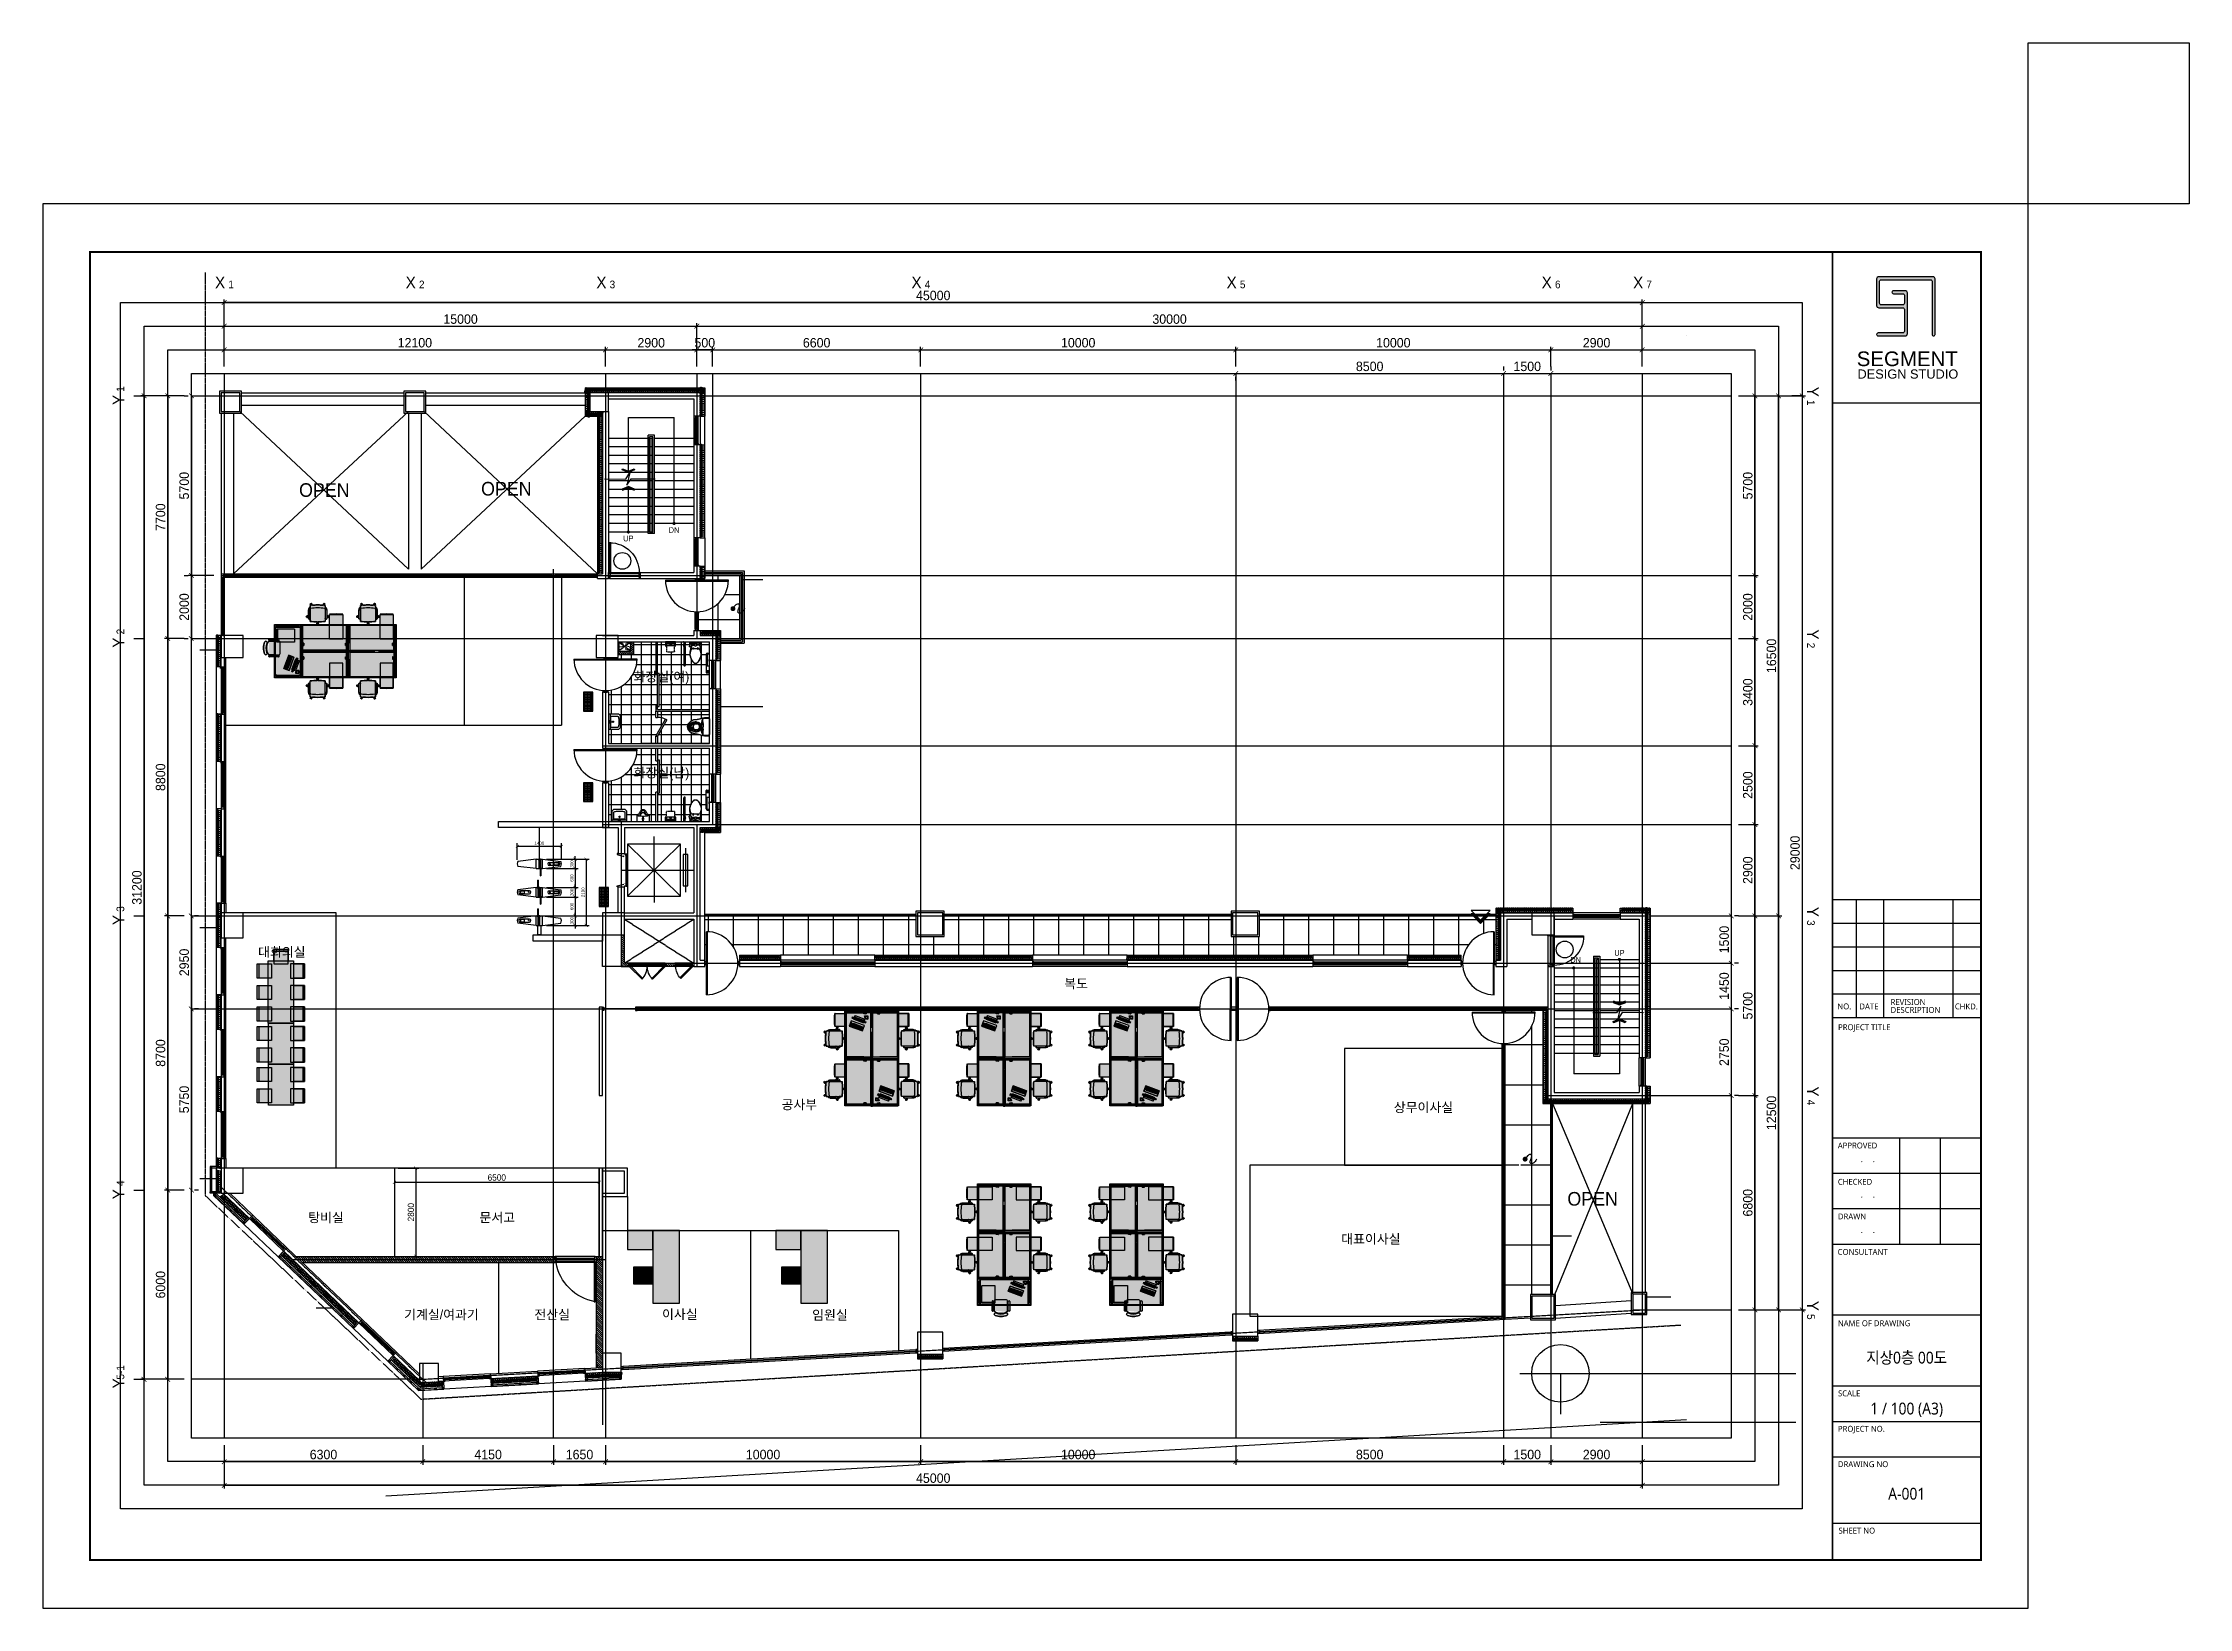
# Model space of a CAD drawing. Header units: millimetres. Extents: x 0 to 199210, y 0 to 94205.
# Drawn here: x 0 to 68105, y 0 to 49655 of the extents above; entities that cross this region are included whole.
import ezdxf
from ezdxf.enums import TextEntityAlignment as Align

# ---------------------------------------------------------------- set-up
doc = ezdxf.new("R2010")
doc.units = ezdxf.units.MM
for name, pattern in [('CEN', [62, 60, -1, 0, -1]), ('HIDDEN', [3, 2, -1]), ('HIDDEN2', [4.7625, 3.175, -1.5875]), ('Xr-PLAN$0$Xr-PLAN$0$HIDDEN', [9.525, 6.35, -3.175])]:
    doc.linetypes.add(name, pattern=pattern)
doc.layers.get('Defpoints').update_dxf_attribs({"color": 142})
for name, color, linetype in [('$사무복지_Plan_1F$0$FUR', 5, 'Continuous'), ('$사무복지_Plan_1F$0$재질', 251, 'Continuous'), ('0-L-FUR', 11, 'Continuous'), ('1-Dim', 3, 'Continuous'), ('12. TXT1', 132, 'Continuous'), ('1CONTINUOUS', 1, 'Continuous'), ('1HIDDEN2', 1, 'HIDDEN2'), ('2. WAL', 2, 'Continuous'), ('4', 4, 'Continuous'), ('5', 5, 'Continuous'), ('6', 6, 'Continuous'), ('9', 9, 'Continuous'), ('A-Anno-Ttlb', 3, 'Continuous'), ('A-DWALL1', 3, 'Continuous'), ('CEN', 1, 'CEN'), ('COL', 2, 'Continuous'), ('D_TEXT', 7, 'Continuous'), ('DIM', 7, 'Continuous'), ('FUR', 4, 'Continuous'), ('FURN', 7, 'Continuous'), ('HAT', 8, 'Continuous'), ('Hid', 7, 'HIDDEN'), ('ins', 9, 'Continuous'), ('LED', 6, 'Continuous'), ('Middle', 7, 'Continuous'), ('OPEN', 11, 'Continuous'), ('Site', 2, 'Continuous'), ('SPEED GATE', 1, 'Continuous'), ('STAIR', 7, 'Continuous'), ('STL', 3, 'Continuous'), ('SYM', 7, 'Continuous'), ('TXT', 6, 'Continuous'), ('WID', 4, 'Continuous'), ('WIN-9', 9, 'Continuous'), ('점자', 8, 'Continuous'), ('조적', 3, 'Continuous')]:
    doc.layers.add(name, color=color, linetype=linetype)
doc.layers.add('INVisible', color=165, linetype='Continuous', plot=False)
doc.styles.add('11', font='Dotum.ttf')
doc.styles.add('DS_FORM_A$0$ST-01', font='malgun.ttf')
doc.styles.add('DS_FORM_A$0$STYLE9', font='malgun.ttf')
doc.styles.get("Standard").update_dxf_attribs({"font": 'arial.ttf'})
doc.styles.add('T3', font='malgun.ttf')
doc.styles.add('견고딕', font='Dotum.ttf')
doc.styles.add('돋움', font='Dotum.ttf')
doc.dimstyles.new('100', dxfattribs={"dimscale": 50, "dimtxt": 4, "dimasz": 2, "dimexe": 2, "dimexo": 2.5, "dimgap": 1, "dimtad": 1, "dimtoh": 1, "dimdec": 0, "dimzin": 0, "dimdsep": 46, "dimtxsty": '돋움', "dimblk1": 'ARCHTICK', "dimblk2": 'ARCHTICK', "dimsah": 1, "dimcen": 5, "dimclrd": 143, "dimclre": 143, "dimclrt": 7, "dimadec": 0, "dimazin": 0, "dimtfac": 1, "dimtdec": 4, "dimtix": 1, "dimtmove": 2, "dimatfit": 3, "dimfxl": 1, "dimtolj": 1, "dimtzin": 0, "dimarcsym": 0})
doc.dimstyles.new('150', dxfattribs={"dimscale": 50, "dimtxt": 6, "dimasz": 3, "dimexe": 2, "dimexo": 4.5, "dimgap": 1.5, "dimtad": 1, "dimtoh": 1, "dimdec": 0, "dimzin": 0, "dimdsep": 46, "dimtxsty": '11', "dimblk1": 'ARCHTICK', "dimblk2": 'ARCHTICK', "dimsah": 1, "dimcen": 5, "dimclrd": 143, "dimclre": 143, "dimclrt": 7, "dimadec": 0, "dimazin": 0, "dimtfac": 1, "dimtdec": 0, "dimtix": 1, "dimtmove": 2, "dimatfit": 3, "dimldrblk": 'ARCHTICK', "dimfxl": 1, "dimtolj": 1, "dimtzin": 0, "dimlwd": -1, "dimlwe": -1, "dimarcsym": 0})

msp = doc.modelspace()

# ---------------------------------------------------------------- texts
at = {"color": 3, "linetype": 'ByBlock', "style": '돋움'}
for tag, text, height, p in [('X', 'X', 365.6, (5622.7, 42054.3)), ('X', 'X', 365.6, (11672.7, 42054.3)), ('X', 'X', 365.6, (17722.7, 42054.3)), ('X', 'X', 365.6, (27722.7, 42054.3)), ('X', 'X', 365.6, (37722.7, 42054.3)), ('X', 'X', 365.6, (47722.7, 42054.3)), ('X', 'X', 365.6, (50622.7, 42054.3)), ('1', '1', 243.8, (5972.1, 41993.3)), ('2', '1', 243.8, (12022.1, 41993.3)), ('3', '1', 243.8, (18072.1, 41993.3)), ('4', '1', 243.8, (28072.1, 41993.3)), ('5', '1', 243.8, (38072.1, 41993.3)), ('6', '1', 243.8, (48072.1, 41993.3)), ('7', '1', 243.8, (50972.1, 41993.3))]:
    msp.add_attdef(tag, text=text, height=height, dxfattribs=at).set_placement(p, align=Align.MIDDLE_CENTER)
for tag, text, height, rotation, p in [('Y', 'X', 365.6, 90, (2397.1, 38328.8)), ('1', '1', 243.8, 90, (2458, 38678.2)), ('Y', 'X', 365.6, 270, (56166.1, 38588.9)), ('1', '1', 243.8, 270, (56105.2, 38239.5)), ('Y', 'X', 365.6, 90, (2397.1, 30628.8)), ('2', '1', 243.8, 90, (2458, 30978.2)), ('Y', 'X', 365.6, 270, (56166.1, 30888.9)), ('2', '1', 243.8, 270, (56105.2, 30539.5)), ('Y', 'X', 365.6, 90, (2397.1, 21828.8)), ('3', '1', 243.8, 90, (2458, 22178.2)), ('3', '1', 243.8, 270, (56105.2, 21739.5)), ('Y', 'X', 365.6, 270, (56166.1, 22088.9)), ('Y', 'X', 365.6, 270, (56166.1, 16388.9)), ('4', '1', 243.8, 270, (56105.2, 16039.5)), ('Y', 'X', 365.6, 90, (2397.1, 13128.8)), ('4', '1', 243.8, 90, (2458, 13478.2)), ('Y', 'X', 365.6, 270, (56166.1, 9588.9)), ('5', '1', 243.8, 270, (56105.2, 9239.5)), ('5-1', '1', 243.8, 90, (2458, 7478.2)), ('Y', 'X', 365.6, 90, (2397.1, 7128.8))]:
    msp.add_attdef(tag, text=text, height=height, rotation=rotation, dxfattribs=at).set_placement(p, align=Align.MIDDLE_CENTER)
at = {"layer": '12. TXT1', "style": 'T3', "width": 0.9}
for s, p in [('지상0층 00도', (59144.6, 7758.3)), ('1 / 100 (A3)', (59144.6, 6142.4)), ('A-001', (59145.8, 3440))]:
    msp.add_text(s, height=375, dxfattribs=at).set_placement(p, align=Align.CENTER)
at = {"layer": 'D_TEXT', "style": '돋움'}
for s, p in [('DN', (20026.9, 34202.5)), ('UP', (18576.9, 33932.5)), ('DN', (48638.5, 20565.2)), ('UP', (50028.6, 20785.2))]:
    msp.add_text(s, height=180, dxfattribs=at).set_placement(p, align=Align.MIDDLE)
at = {"layer": 'D_TEXT', "color": 7, "style": '돋움'}
for s, p in [('화장실(여)', (19628.6, 29521.8)), ('화장실(남)', (19628.6, 26475)), ('대회의실', (7581.2, 20816.7)), ('복도', (32787.2, 19813.1)), ('상무이사실', (43810.2, 15887.7)), ('탕비실', (8983.6, 12395.1)), ('문서고', (14417.7, 12395.1)), ('대표이사실', (42141.5, 11712.8)), ('기계실/여과기', (12647.4, 9316)), ('전산실', (16160.5, 9316)), ('이사실', (20211.3, 9324.7)), ('임원실', (24975, 9304.8))]:
    msp.add_text(s, height=300, dxfattribs=at).set_placement(p, align=Align.MIDDLE)
at = {"layer": 'D_TEXT', "color": 3, "style": '돋움'}
msp.add_text('공사부', height=300, dxfattribs=at).set_placement((24004.1, 15977), align=Align.MIDDLE)
at = {"layer": 'OPEN', "style": '돋움'}
for s, height, p in [('OPEN', 432, (8928.8, 35471)), ('OPEN', 432, (14705.5, 35512.4)), ('PS', 239.4, (18452.7, 30508.9)), ('OPEN', 432, (49177.7, 12983.9))]:
    msp.add_text(s, height=height, dxfattribs=at).set_placement(p, align=Align.MIDDLE)

# ---------------------------------------------------------------- blocks, each defined once
blk = doc.blocks.new('Logo_SEGMENT')
at = {"layer": '12. TXT1'}
h = blk.add_hatch(color=256, dxfattribs=at)
h.dxf.hatch_style = 1
h.paths.add_polyline_path([(37439, 45103, -0.4142136), (37561, 44981), (37561, 40618, 0.4142136), (37683, 40495, 0.4142136), (37806, 40618), (37806, 45164, 0.4142136), (37622, 45348), (33196, 45348, 0.4142136), (33012, 45164), (33012, 42983, 0.4142136), (33196, 42799), (35164, 42799, -0.4142136), (35286, 42677), (35286, 40862, -0.4142136), (35164, 40740), (33134, 40740, 0.4142136), (33012, 40618, 0.4142136), (33134, 40495), (35348, 40495, 0.4142136), (35531, 40679), (35531, 44012, 0.4142136), (35348, 44196), (34394, 44196, 0.4142136), (34272, 44074, 0.4142136), (34394, 43951), (35164, 43951, -0.4142136), (35286, 43829), (35286, 43166, -0.4142136), (35164, 43044), (33379, 43044, -0.4142136), (33257, 43166), (33257, 44981, -0.4142136), (33379, 45103)])
blk.add_lwpolyline([(37806, 40618), (37806, 45164, 0.4142136), (37622, 45348), (33196, 45348, 0.4142136), (33012, 45164), (33012, 42983, 0.4142136), (33196, 42799), (35164, 42799, -0.4142136), (35286, 42677), (35286, 40862, -0.4142136), (35164, 40740), (33134, 40740, 0.4142136), (33012, 40618), (33012, 40618, 0.4142136), (33134, 40495), (35348, 40495, 0.4142136), (35531, 40679), (35531, 44012, 0.4142136), (35348, 44196), (34394, 44196, 0.4142136), (34272, 44074), (34272, 44074, 0.4142136), (34394, 43951), (35164, 43951, -0.4142136), (35286, 43829), (35286, 43166, -0.4142136), (35164, 43044), (33379, 43044, -0.4142136), (33257, 43166), (33257, 44981, -0.4142136), (33379, 45103), (37439, 45103, -0.4142136), (37561, 44981), (37561, 40618, 0.4142136), (37683, 40495), (37683, 40495, 0.4142136)], format="xyb", close=True, dxfattribs=at)
at = {"layer": '12. TXT1', "attachment_point": 1}
for s, insert, char_height in [('SEGMENT', (31383, 39218), 1200), ('DESIGN STUDIO', (31443, 37745), 750)]:
    blk.add_mtext_dynamic_manual_height_columns(s, width=8502.85, gutter_width=12.5, heights=[0], dxfattribs=dict(at, insert=insert, char_height=char_height))
blk = doc.blocks.new('A$Cc88963d0')
at = {"layer": '12. TXT1', "xscale": 0.2580316282530466, "yscale": 0.2580316282530466, "zscale": 0.2580316282530466}
blk.add_blockref('Logo_SEGMENT', (-8098, -9539), dxfattribs=at)
blk = doc.blocks.new('FORM_A3_100')
blk.add_line((41001, 25484), (37860, 25484))
at = {"color": 8}
for p, q in [((37860, 14988), (40995, 14988)), ((38359, 14988), (38359, 12488)), ((38937, 14988), (38937, 12488)), ((40406, 14988), (40406, 12488)), ((37860, 14488), (41000, 14488)), ((37860, 13988), (41000, 13988)), ((37860, 13488), (41000, 13488)), ((37860, 12988), (41000, 12988)), ((37860, 12488), (41000, 12488)), ((37860, 9949), (41000, 9949)), ((39279, 9949), (39279, 7699)), ((40138, 9949), (40138, 7699)), ((37860, 9199), (41000, 9199)), ((37860, 8449), (41000, 8449)), ((37860, 7699), (41000, 7699)), ((37858, 6199), (41000, 6199)), ((37859, 4699), (41000, 4699)), ((37860, 3949), (41000, 3949)), ((37860, 3199), (41001, 3199)), ((37860, 1799), (41002, 1799))]:
    blk.add_line(p, q, dxfattribs=at)
blk.add_lwpolyline([(42000, 0), (42000, 29700), (0, 29700), (0, 0)], close=True, dxfattribs=at)
at = {"color": 7, "const_width": 41.7}
blk.add_lwpolyline([(41001, 1016), (41001, 28684), (999, 28684), (999, 1016)], close=True, dxfattribs=at)
blk.add_lwpolyline([(37860, 28682), (37860, 1024)], dxfattribs=at)
blk.add_blockref('A$Cc88963d0', (38373, 25997))
at = {"color": 7}
for s, height, style, p in [('NO.', 124.9, 'DS_FORM_A$0$ST-01', (37963, 12662)), ('DATE', 124.9, 'DS_FORM_A$0$ST-01', (38428, 12662)), ('REVISION', 124.9, 'DS_FORM_A$0$ST-01', (39089, 12755)), ('DESCRIPTION', 124.85, 'DS_FORM_A$0$ST-01', (39089, 12589)), ('CHKD.', 124.9, 'DS_FORM_A$0$ST-01', (40448, 12662)), ('PROJECT TITLE', 124.85, 'DS_FORM_A$0$ST-01', (37978, 12223)), ('APPROVED ', 124.9, 'DS_FORM_A$0$ST-01', (37972, 9721)), ('  .     .  ', 124.85, 'DS_FORM_A$0$STYLE9', (38373, 9432)), ('CHECKED', 124.9, 'DS_FORM_A$0$ST-01', (37973, 8953)), ('  .     .  ', 124.85, 'DS_FORM_A$0$STYLE9', (38373, 8682)), ('DRAWN ', 124.9, 'DS_FORM_A$0$ST-01', (37974, 8220)), ('  .     .  ', 124.85, 'DS_FORM_A$0$STYLE9', (38373, 7932)), ('CONSULTANT', 124.9, 'DS_FORM_A$0$ST-01', (37970, 7470)), ('NAME OF DRAWING', 124.85, 'DS_FORM_A$0$ST-01', (37973, 5962)), ('SCALE', 124.9, 'DS_FORM_A$0$ST-01', (37977, 4479)), ('PROJECT NO.', 124.85, 'DS_FORM_A$0$ST-01', (37975, 3729)), ('DRAWING NO', 124.9, 'DS_FORM_A$0$ST-01', (37974, 2981)), ('SHEET NO', 124.9, 'DS_FORM_A$0$ST-01', (37987, 1576))]:
    blk.add_text(s, height=height, dxfattribs=dict(at, style=style)).set_placement(p)
blk = doc.blocks.new('arrowx')
at = {"color": 0, "linetype": 'ByBlock'}
blk.add_lwpolyline([(-0.6, -1.5), (-0.88, -1.39), (-0.32, 0), (-0.88, 1.39), (-0.6, 1.5), (0, 0)], close=True, dxfattribs=at)
for points in [[(-0.6, 1.5), (-0.88, 1.39), (0, 0), (-0.32, 0)], [(0, 0), (-0.32, 0), (-0.6, -1.5), (-0.88, -1.39)]]:
    blk.add_solid(points, dxfattribs=at)
blk = doc.blocks.new('_ArchTick')
at = {"color": 0, "linetype": 'ByBlock', "const_width": 0.15}
blk.add_lwpolyline([(-0.5, -0.5), (0.5, 0.5)], dxfattribs=at)
blk = doc.blocks.new('*D15')
at = {"layer": 'Defpoints', "color": 0, "transparency": 16777216}
for p in [(53579, 16259), (54329, 16259), (53579, 9459)]:
    blk.add_point(p, dxfattribs=at)
at = {"layer": 'DIM', "color": 143, "transparency": 16777216}
for p, q in [((53804, 16259), (54429, 16259)), ((54329, 9459), (54329, 16259)), ((53804, 9459), (54429, 9459))]:
    blk.add_line(p, q, dxfattribs=at)
at = {"layer": 'DIM', "color": 143, "transparency": 16777216, "xscale": 150, "yscale": 150, "zscale": 150}
for p, rotation in [((54329, 16259), 90), ((54329, 9459), 270)]:
    blk.add_blockref('_ArchTick', p, dxfattribs=dict(at, rotation=rotation))
at = {"layer": 'DIM', "color": 7, "transparency": 16777216, "insert": (54103, 12859), "char_height": 300, "attachment_point": 5, "rotation": 90, "style": '11'}
blk.add_mtext('\\A1;6800', dxfattribs=at)
blk = doc.blocks.new('*D16')
at = {"layer": 'Defpoints', "color": 0, "transparency": 16777216}
for p in [(53579, 21959), (54329, 21959), (53579, 16259)]:
    blk.add_point(p, dxfattribs=at)
at = {"layer": 'DIM', "color": 143, "transparency": 16777216}
for p, q in [((53804, 21959), (54429, 21959)), ((54329, 16259), (54329, 21959)), ((53804, 16259), (54429, 16259))]:
    blk.add_line(p, q, dxfattribs=at)
at = {"layer": 'DIM', "color": 143, "transparency": 16777216, "xscale": 150, "yscale": 150, "zscale": 150}
for p, rotation in [((54329, 21959), 90), ((54329, 16259), 270)]:
    blk.add_blockref('_ArchTick', p, dxfattribs=dict(at, rotation=rotation))
at = {"layer": 'DIM', "color": 7, "transparency": 16777216, "insert": (54103, 19109), "char_height": 300, "attachment_point": 5, "rotation": 90, "style": '11'}
blk.add_mtext('\\A1;5700', dxfattribs=at)
blk = doc.blocks.new('*D17')
at = {"layer": 'Defpoints', "color": 0, "transparency": 16777216}
for p in [(53579, 21959), (55079, 21959), (53579, 9459)]:
    blk.add_point(p, dxfattribs=at)
at = {"layer": 'DIM', "color": 143, "transparency": 16777216}
for p, q in [((53804, 21959), (55179, 21959)), ((55079, 9459), (55079, 21959)), ((53804, 9459), (55179, 9459))]:
    blk.add_line(p, q, dxfattribs=at)
at = {"layer": 'DIM', "color": 143, "transparency": 16777216, "xscale": 150, "yscale": 150, "zscale": 150}
for p, rotation in [((55079, 21959), 90), ((55079, 9459), 270)]:
    blk.add_blockref('_ArchTick', p, dxfattribs=dict(at, rotation=rotation))
at = {"layer": 'DIM', "color": 7, "transparency": 16777216, "insert": (54853, 15709), "char_height": 300, "attachment_point": 5, "rotation": 90, "style": '11'}
blk.add_mtext('\\A1;12500', dxfattribs=at)
blk = doc.blocks.new('*D18')
at = {"layer": 'Defpoints', "color": 0, "transparency": 16777216}
for p in [(53579, 24859), (54329, 24859), (53579, 21959)]:
    blk.add_point(p, dxfattribs=at)
at = {"layer": 'DIM', "color": 143, "transparency": 16777216}
for p, q in [((53804, 24859), (54429, 24859)), ((54329, 21959), (54329, 24859)), ((53804, 21959), (54429, 21959))]:
    blk.add_line(p, q, dxfattribs=at)
at = {"layer": 'DIM', "color": 143, "transparency": 16777216, "xscale": 150, "yscale": 150, "zscale": 150}
for p, rotation in [((54329, 24859), 90), ((54329, 21959), 270)]:
    blk.add_blockref('_ArchTick', p, dxfattribs=dict(at, rotation=rotation))
at = {"layer": 'DIM', "color": 7, "transparency": 16777216, "insert": (54103, 23409), "char_height": 300, "attachment_point": 5, "rotation": 90, "style": '11'}
blk.add_mtext('\\A1;2900', dxfattribs=at)
blk = doc.blocks.new('*D19')
at = {"layer": 'Defpoints', "color": 0, "transparency": 16777216}
for p in [(53579, 27359), (54329, 27359), (53579, 24859)]:
    blk.add_point(p, dxfattribs=at)
at = {"layer": 'DIM', "color": 143, "transparency": 16777216}
for p, q in [((53804, 27359), (54429, 27359)), ((54329, 24859), (54329, 27359)), ((53804, 24859), (54429, 24859))]:
    blk.add_line(p, q, dxfattribs=at)
at = {"layer": 'DIM', "color": 143, "transparency": 16777216, "xscale": 150, "yscale": 150, "zscale": 150}
for p, rotation in [((54329, 27359), 90), ((54329, 24859), 270)]:
    blk.add_blockref('_ArchTick', p, dxfattribs=dict(at, rotation=rotation))
at = {"layer": 'DIM', "color": 7, "transparency": 16777216, "insert": (54103, 26109), "char_height": 300, "attachment_point": 5, "rotation": 90, "style": '11'}
blk.add_mtext('\\A1;2500', dxfattribs=at)
blk = doc.blocks.new('*D20')
at = {"layer": 'Defpoints', "color": 0, "transparency": 16777216}
for p in [(53579, 30759), (54329, 30759), (53579, 27359)]:
    blk.add_point(p, dxfattribs=at)
at = {"layer": 'DIM', "color": 143, "transparency": 16777216}
for p, q in [((53804, 30759), (54429, 30759)), ((54329, 27359), (54329, 30759)), ((53804, 27359), (54429, 27359))]:
    blk.add_line(p, q, dxfattribs=at)
at = {"layer": 'DIM', "color": 143, "transparency": 16777216, "xscale": 150, "yscale": 150, "zscale": 150}
for p, rotation in [((54329, 30759), 90), ((54329, 27359), 270)]:
    blk.add_blockref('_ArchTick', p, dxfattribs=dict(at, rotation=rotation))
at = {"layer": 'DIM', "color": 7, "transparency": 16777216, "insert": (54103, 29059), "char_height": 300, "attachment_point": 5, "rotation": 90, "style": '11'}
blk.add_mtext('\\A1;3400', dxfattribs=at)
blk = doc.blocks.new('*D21')
at = {"layer": 'Defpoints', "color": 0, "transparency": 16777216}
for p in [(53579, 32759), (54329, 32759), (53579, 30759)]:
    blk.add_point(p, dxfattribs=at)
at = {"layer": 'DIM', "color": 143, "transparency": 16777216}
for p, q in [((53804, 32759), (54429, 32759)), ((54329, 30759), (54329, 32759)), ((53804, 30759), (54429, 30759))]:
    blk.add_line(p, q, dxfattribs=at)
at = {"layer": 'DIM', "color": 143, "transparency": 16777216, "xscale": 150, "yscale": 150, "zscale": 150}
for p, rotation in [((54329, 32759), 90), ((54329, 30759), 270)]:
    blk.add_blockref('_ArchTick', p, dxfattribs=dict(at, rotation=rotation))
at = {"layer": 'DIM', "color": 7, "transparency": 16777216, "insert": (54103, 31759), "char_height": 300, "attachment_point": 5, "rotation": 90, "style": '11'}
blk.add_mtext('\\A1;2000', dxfattribs=at)
blk = doc.blocks.new('*D22')
at = {"layer": 'Defpoints', "color": 0, "transparency": 16777216}
for p in [(53579, 38459), (54329, 38459), (53579, 32759)]:
    blk.add_point(p, dxfattribs=at)
at = {"layer": 'DIM', "color": 143, "transparency": 16777216}
for p, q in [((53804, 38459), (54429, 38459)), ((54329, 32759), (54329, 38459)), ((53804, 32759), (54429, 32759))]:
    blk.add_line(p, q, dxfattribs=at)
at = {"layer": 'DIM', "color": 143, "transparency": 16777216, "xscale": 150, "yscale": 150, "zscale": 150}
for p, rotation in [((54329, 38459), 90), ((54329, 32759), 270)]:
    blk.add_blockref('_ArchTick', p, dxfattribs=dict(at, rotation=rotation))
at = {"layer": 'DIM', "color": 7, "transparency": 16777216, "insert": (54103, 35609), "char_height": 300, "attachment_point": 5, "rotation": 90, "style": '11'}
blk.add_mtext('\\A1;5700', dxfattribs=at)
blk = doc.blocks.new('*D23')
at = {"layer": 'Defpoints', "color": 0, "transparency": 16777216}
for p in [(53579, 38459), (55079, 38459), (53579, 21959)]:
    blk.add_point(p, dxfattribs=at)
at = {"layer": 'DIM', "color": 143, "transparency": 16777216}
for p, q in [((53804, 38459), (55179, 38459)), ((55079, 21959), (55079, 38459)), ((53804, 21959), (55179, 21959))]:
    blk.add_line(p, q, dxfattribs=at)
at = {"layer": 'DIM', "color": 143, "transparency": 16777216, "xscale": 150, "yscale": 150, "zscale": 150}
for p, rotation in [((55079, 38459), 90), ((55079, 21959), 270)]:
    blk.add_blockref('_ArchTick', p, dxfattribs=dict(at, rotation=rotation))
at = {"layer": 'DIM', "color": 7, "transparency": 16777216, "insert": (54853, 30209), "char_height": 300, "attachment_point": 5, "rotation": 90, "style": '11'}
blk.add_mtext('\\A1;16500', dxfattribs=at)
blk = doc.blocks.new('*D24')
at = {"layer": 'Defpoints', "color": 0, "transparency": 16777216}
for p in [(4710, 38459), (3960, 30759), (4710, 30759)]:
    blk.add_point(p, dxfattribs=at)
at = {"layer": 'DIM', "color": 143, "transparency": 16777216}
for p, q in [((4485, 38459), (3860, 38459)), ((3960, 38459), (3960, 30759)), ((4485, 30759), (3860, 30759))]:
    blk.add_line(p, q, dxfattribs=at)
at = {"layer": 'DIM', "color": 143, "transparency": 16777216, "xscale": 150, "yscale": 150, "zscale": 150}
for p, rotation in [((3960, 38459), 90), ((3960, 30759), 270)]:
    blk.add_blockref('_ArchTick', p, dxfattribs=dict(at, rotation=rotation))
at = {"layer": 'DIM', "color": 7, "transparency": 16777216, "insert": (3734, 34609), "char_height": 300, "attachment_point": 5, "rotation": 90, "style": '11'}
blk.add_mtext('\\A1;7700', dxfattribs=at)
blk = doc.blocks.new('*D25')
at = {"layer": 'Defpoints', "color": 0, "transparency": 16777216}
for p in [(4710, 30759), (3960, 21959), (4710, 21959)]:
    blk.add_point(p, dxfattribs=at)
at = {"layer": 'DIM', "color": 143, "transparency": 16777216}
for p, q in [((4485, 30759), (3860, 30759)), ((3960, 30759), (3960, 21959)), ((4485, 21959), (3860, 21959))]:
    blk.add_line(p, q, dxfattribs=at)
at = {"layer": 'DIM', "color": 143, "transparency": 16777216, "xscale": 150, "yscale": 150, "zscale": 150}
for p, rotation in [((3960, 30759), 90), ((3960, 21959), 270)]:
    blk.add_blockref('_ArchTick', p, dxfattribs=dict(at, rotation=rotation))
at = {"layer": 'DIM', "color": 7, "transparency": 16777216, "insert": (3734, 26359), "char_height": 300, "attachment_point": 5, "rotation": 90, "style": '11'}
blk.add_mtext('\\A1;8800', dxfattribs=at)
blk = doc.blocks.new('*D26')
at = {"layer": 'Defpoints', "color": 0, "transparency": 16777216}
for p in [(4710, 21959), (3960, 13259), (4710, 13259)]:
    blk.add_point(p, dxfattribs=at)
at = {"layer": 'DIM', "color": 143, "transparency": 16777216}
for p, q in [((4485, 21959), (3860, 21959)), ((3960, 21959), (3960, 13259)), ((4485, 13259), (3860, 13259))]:
    blk.add_line(p, q, dxfattribs=at)
at = {"layer": 'DIM', "color": 143, "transparency": 16777216, "xscale": 150, "yscale": 150, "zscale": 150}
for p, rotation in [((3960, 21959), 90), ((3960, 13259), 270)]:
    blk.add_blockref('_ArchTick', p, dxfattribs=dict(at, rotation=rotation))
at = {"layer": 'DIM', "color": 7, "transparency": 16777216, "insert": (3734, 17609), "char_height": 300, "attachment_point": 5, "rotation": 90, "style": '11'}
blk.add_mtext('\\A1;8700', dxfattribs=at)
blk = doc.blocks.new('*D27')
at = {"layer": 'Defpoints', "color": 0, "transparency": 16777216}
for p in [(4710, 13259), (3960, 7259), (4710, 7259)]:
    blk.add_point(p, dxfattribs=at)
at = {"layer": 'DIM', "color": 143, "transparency": 16777216}
for p, q in [((4485, 13259), (3860, 13259)), ((3960, 13259), (3960, 7259)), ((4485, 7259), (3860, 7259))]:
    blk.add_line(p, q, dxfattribs=at)
at = {"layer": 'DIM', "color": 143, "transparency": 16777216, "xscale": 150, "yscale": 150, "zscale": 150}
for p, rotation in [((3960, 13259), 90), ((3960, 7259), 270)]:
    blk.add_blockref('_ArchTick', p, dxfattribs=dict(at, rotation=rotation))
at = {"layer": 'DIM', "color": 7, "transparency": 16777216, "insert": (3734, 10259), "char_height": 300, "attachment_point": 5, "rotation": 90, "style": '11'}
blk.add_mtext('\\A1;6000', dxfattribs=at)
blk = doc.blocks.new('*D28')
at = {"layer": 'Defpoints', "color": 0, "transparency": 16777216}
for p in [(4710, 38459), (3210, 7259), (4710, 7259)]:
    blk.add_point(p, dxfattribs=at)
at = {"layer": 'DIM', "color": 143, "transparency": 16777216}
for p, q in [((4485, 38459), (3110, 38459)), ((3210, 38459), (3210, 7259)), ((4485, 7259), (3110, 7259))]:
    blk.add_line(p, q, dxfattribs=at)
at = {"layer": 'DIM', "color": 143, "transparency": 16777216, "xscale": 150, "yscale": 150, "zscale": 150}
for p, rotation in [((3210, 38459), 90), ((3210, 7259), 270)]:
    blk.add_blockref('_ArchTick', p, dxfattribs=dict(at, rotation=rotation))
at = {"layer": 'DIM', "color": 7, "transparency": 16777216, "insert": (2984, 22859), "char_height": 300, "attachment_point": 5, "rotation": 90, "style": '11'}
blk.add_mtext('\\A1;31200', dxfattribs=at)
blk = doc.blocks.new('*D29')
at = {"layer": 'Defpoints', "color": 0, "transparency": 16777216}
for p in [(53579, 38459), (53579, 9459), (55829, 9459)]:
    blk.add_point(p, dxfattribs=at)
at = {"layer": 'DIM', "color": 143, "transparency": 16777216}
for p, q in [((53804, 38459), (55929, 38459)), ((55829, 38459), (55829, 9459)), ((53804, 9459), (55929, 9459))]:
    blk.add_line(p, q, dxfattribs=at)
at = {"layer": 'DIM', "color": 143, "transparency": 16777216, "xscale": 150, "yscale": 150, "zscale": 150}
for p, rotation in [((55829, 38459), 90), ((55829, 9459), 270)]:
    blk.add_blockref('_ArchTick', p, dxfattribs=dict(at, rotation=rotation))
at = {"layer": 'DIM', "color": 7, "transparency": 16777216, "insert": (55603, 23959), "char_height": 300, "attachment_point": 5, "rotation": 90, "style": '11'}
blk.add_mtext('\\A1;29000', dxfattribs=at)
blk = doc.blocks.new('*D30')
at = {"layer": 'Defpoints', "color": 0, "transparency": 16777216}
for p in [(17853, 39917), (5753, 39167), (17853, 39167)]:
    blk.add_point(p, dxfattribs=at)
at = {"layer": 'DIM', "color": 143, "transparency": 16777216}
for p, q in [((5753, 39392), (5753, 40017)), ((5753, 39917), (17853, 39917)), ((17853, 39392), (17853, 40017))]:
    blk.add_line(p, q, dxfattribs=at)
at = {"layer": 'DIM', "color": 143, "transparency": 16777216, "xscale": 150, "yscale": 150, "zscale": 150, "rotation": 180}
blk.add_blockref('_ArchTick', (5753, 39917), dxfattribs=at)
at = {"layer": 'DIM', "color": 143, "transparency": 16777216, "xscale": 150, "yscale": 150, "zscale": 150}
blk.add_blockref('_ArchTick', (17853, 39917), dxfattribs=at)
at = {"layer": 'DIM', "color": 7, "transparency": 16777216, "insert": (11803, 40142), "char_height": 300, "attachment_point": 5, "style": '11'}
blk.add_mtext('\\A1;12100', dxfattribs=at)
blk = doc.blocks.new('*D31')
at = {"layer": 'Defpoints', "color": 0, "transparency": 16777216}
for p in [(20753, 39917), (17853, 39167), (20753, 39167)]:
    blk.add_point(p, dxfattribs=at)
at = {"layer": 'DIM', "color": 143, "transparency": 16777216}
for p, q in [((17853, 39392), (17853, 40017)), ((17853, 39917), (20753, 39917)), ((20753, 39392), (20753, 40017))]:
    blk.add_line(p, q, dxfattribs=at)
at = {"layer": 'DIM', "color": 143, "transparency": 16777216, "xscale": 150, "yscale": 150, "zscale": 150, "rotation": 180}
blk.add_blockref('_ArchTick', (17853, 39917), dxfattribs=at)
at = {"layer": 'DIM', "color": 143, "transparency": 16777216, "xscale": 150, "yscale": 150, "zscale": 150}
blk.add_blockref('_ArchTick', (20753, 39917), dxfattribs=at)
at = {"layer": 'DIM', "color": 7, "transparency": 16777216, "insert": (19303, 40142), "char_height": 300, "attachment_point": 5, "style": '11'}
blk.add_mtext('\\A1;2900', dxfattribs=at)
blk = doc.blocks.new('*D32')
at = {"layer": 'Defpoints', "color": 0, "transparency": 16777216}
for p in [(20753, 40667), (5753, 39167), (20753, 39167)]:
    blk.add_point(p, dxfattribs=at)
at = {"layer": 'DIM', "color": 143, "transparency": 16777216}
for p, q in [((5753, 39392), (5753, 40767)), ((5753, 40667), (20753, 40667)), ((20753, 39392), (20753, 40767))]:
    blk.add_line(p, q, dxfattribs=at)
at = {"layer": 'DIM', "color": 143, "transparency": 16777216, "xscale": 150, "yscale": 150, "zscale": 150, "rotation": 180}
blk.add_blockref('_ArchTick', (5753, 40667), dxfattribs=at)
at = {"layer": 'DIM', "color": 143, "transparency": 16777216, "xscale": 150, "yscale": 150, "zscale": 150}
blk.add_blockref('_ArchTick', (20753, 40667), dxfattribs=at)
at = {"layer": 'DIM', "color": 7, "transparency": 16777216, "insert": (13253, 40892), "char_height": 300, "attachment_point": 5, "style": '11'}
blk.add_mtext('\\A1;15000', dxfattribs=at)
blk = doc.blocks.new('*D33')
at = {"layer": 'Defpoints', "color": 0, "transparency": 16777216}
for p in [(27853, 39917), (21253, 39167), (27853, 39167)]:
    blk.add_point(p, dxfattribs=at)
at = {"layer": 'DIM', "color": 143, "transparency": 16777216}
for p, q in [((21253, 39392), (21253, 40017)), ((21253, 39917), (27853, 39917)), ((27853, 39392), (27853, 40017))]:
    blk.add_line(p, q, dxfattribs=at)
at = {"layer": 'DIM', "color": 143, "transparency": 16777216, "xscale": 150, "yscale": 150, "zscale": 150, "rotation": 180}
blk.add_blockref('_ArchTick', (21253, 39917), dxfattribs=at)
at = {"layer": 'DIM', "color": 143, "transparency": 16777216, "xscale": 150, "yscale": 150, "zscale": 150}
blk.add_blockref('_ArchTick', (27853, 39917), dxfattribs=at)
at = {"layer": 'DIM', "color": 7, "transparency": 16777216, "insert": (24553, 40142), "char_height": 300, "attachment_point": 5, "style": '11'}
blk.add_mtext('\\A1;6600', dxfattribs=at)
blk = doc.blocks.new('*D34')
at = {"layer": 'Defpoints', "color": 0, "transparency": 16777216}
for p in [(37853, 39917), (27853, 39167), (37853, 39167)]:
    blk.add_point(p, dxfattribs=at)
at = {"layer": 'DIM', "color": 143, "transparency": 16777216}
for p, q in [((27853, 39392), (27853, 40017)), ((27853, 39917), (37853, 39917)), ((37853, 39392), (37853, 40017))]:
    blk.add_line(p, q, dxfattribs=at)
at = {"layer": 'DIM', "color": 143, "transparency": 16777216, "xscale": 150, "yscale": 150, "zscale": 150, "rotation": 180}
blk.add_blockref('_ArchTick', (27853, 39917), dxfattribs=at)
at = {"layer": 'DIM', "color": 143, "transparency": 16777216, "xscale": 150, "yscale": 150, "zscale": 150}
blk.add_blockref('_ArchTick', (37853, 39917), dxfattribs=at)
at = {"layer": 'DIM', "color": 7, "transparency": 16777216, "insert": (32853, 40142), "char_height": 300, "attachment_point": 5, "style": '11'}
blk.add_mtext('\\A1;10000', dxfattribs=at)
blk = doc.blocks.new('*D35')
at = {"layer": 'Defpoints', "color": 0, "transparency": 16777216}
for p in [(47853, 39917), (37853, 39167), (47853, 39167)]:
    blk.add_point(p, dxfattribs=at)
at = {"layer": 'DIM', "color": 143, "transparency": 16777216}
for p, q in [((37853, 39392), (37853, 40017)), ((37853, 39917), (47853, 39917)), ((47853, 39392), (47853, 40017))]:
    blk.add_line(p, q, dxfattribs=at)
at = {"layer": 'DIM', "color": 143, "transparency": 16777216, "xscale": 150, "yscale": 150, "zscale": 150, "rotation": 180}
blk.add_blockref('_ArchTick', (37853, 39917), dxfattribs=at)
at = {"layer": 'DIM', "color": 143, "transparency": 16777216, "xscale": 150, "yscale": 150, "zscale": 150}
blk.add_blockref('_ArchTick', (47853, 39917), dxfattribs=at)
at = {"layer": 'DIM', "color": 7, "transparency": 16777216, "insert": (42853, 40142), "char_height": 300, "attachment_point": 5, "style": '11'}
blk.add_mtext('\\A1;10000', dxfattribs=at)
blk = doc.blocks.new('*D36')
at = {"layer": 'Defpoints', "color": 0, "transparency": 16777216}
for p in [(50753, 39917), (47853, 39167), (50753, 39167)]:
    blk.add_point(p, dxfattribs=at)
at = {"layer": 'DIM', "color": 143, "transparency": 16777216}
for p, q in [((47853, 39392), (47853, 40017)), ((47853, 39917), (50753, 39917)), ((50753, 39392), (50753, 40017))]:
    blk.add_line(p, q, dxfattribs=at)
at = {"layer": 'DIM', "color": 143, "transparency": 16777216, "xscale": 150, "yscale": 150, "zscale": 150, "rotation": 180}
blk.add_blockref('_ArchTick', (47853, 39917), dxfattribs=at)
at = {"layer": 'DIM', "color": 143, "transparency": 16777216, "xscale": 150, "yscale": 150, "zscale": 150}
blk.add_blockref('_ArchTick', (50753, 39917), dxfattribs=at)
at = {"layer": 'DIM', "color": 7, "transparency": 16777216, "insert": (49303, 40142), "char_height": 300, "attachment_point": 5, "style": '11'}
blk.add_mtext('\\A1;2900', dxfattribs=at)
blk = doc.blocks.new('*D37')
at = {"layer": 'Defpoints', "color": 0, "transparency": 16777216}
for p in [(50753, 40667), (20753, 39167), (50753, 39167)]:
    blk.add_point(p, dxfattribs=at)
at = {"layer": 'DIM', "color": 143, "transparency": 16777216}
for p, q in [((20753, 39392), (20753, 40767)), ((20753, 40667), (50753, 40667)), ((50753, 39392), (50753, 40767))]:
    blk.add_line(p, q, dxfattribs=at)
at = {"layer": 'DIM', "color": 143, "transparency": 16777216, "xscale": 150, "yscale": 150, "zscale": 150, "rotation": 180}
blk.add_blockref('_ArchTick', (20753, 40667), dxfattribs=at)
at = {"layer": 'DIM', "color": 143, "transparency": 16777216, "xscale": 150, "yscale": 150, "zscale": 150}
blk.add_blockref('_ArchTick', (50753, 40667), dxfattribs=at)
at = {"layer": 'DIM', "color": 7, "transparency": 16777216, "insert": (35753, 40892), "char_height": 300, "attachment_point": 5, "style": '11'}
blk.add_mtext('\\A1;30000', dxfattribs=at)
blk = doc.blocks.new('*D38')
at = {"layer": 'Defpoints', "color": 0, "transparency": 16777216}
for p in [(5753, 41417), (5753, 39167), (50753, 39167)]:
    blk.add_point(p, dxfattribs=at)
at = {"layer": 'DIM', "color": 143, "transparency": 16777216}
for p, q in [((5753, 39392), (5753, 41517)), ((50753, 41417), (5753, 41417)), ((50753, 39392), (50753, 41517))]:
    blk.add_line(p, q, dxfattribs=at)
at = {"layer": 'DIM', "color": 143, "transparency": 16777216, "xscale": 150, "yscale": 150, "zscale": 150, "rotation": 180}
blk.add_blockref('_ArchTick', (5753, 41417), dxfattribs=at)
at = {"layer": 'DIM', "color": 143, "transparency": 16777216, "xscale": 150, "yscale": 150, "zscale": 150}
blk.add_blockref('_ArchTick', (50753, 41417), dxfattribs=at)
at = {"layer": 'DIM', "color": 7, "transparency": 16777216, "insert": (28253, 41642), "char_height": 300, "attachment_point": 5, "style": '11'}
blk.add_mtext('\\A1;45000', dxfattribs=at)
blk = doc.blocks.new('*D39')
at = {"layer": 'Defpoints', "color": 0, "transparency": 16777216}
for p in [(5753, 5395), (12053, 5395), (12053, 4645)]:
    blk.add_point(p, dxfattribs=at)
at = {"layer": 'DIM', "color": 143, "transparency": 16777216}
for p, q in [((5753, 5170), (5753, 4545)), ((12053, 5170), (12053, 4545)), ((5753, 4645), (12053, 4645))]:
    blk.add_line(p, q, dxfattribs=at)
at = {"layer": 'DIM', "color": 143, "transparency": 16777216, "xscale": 150, "yscale": 150, "zscale": 150, "rotation": 180}
blk.add_blockref('_ArchTick', (5753, 4645), dxfattribs=at)
at = {"layer": 'DIM', "color": 143, "transparency": 16777216, "xscale": 150, "yscale": 150, "zscale": 150}
blk.add_blockref('_ArchTick', (12053, 4645), dxfattribs=at)
at = {"layer": 'DIM', "color": 7, "transparency": 16777216, "insert": (8903, 4870), "char_height": 300, "attachment_point": 5, "style": '11'}
blk.add_mtext('\\A1;6300', dxfattribs=at)
blk = doc.blocks.new('*D40')
at = {"layer": 'Defpoints', "color": 0, "transparency": 16777216}
for p in [(12053, 5395), (16203, 5395), (16203, 4645)]:
    blk.add_point(p, dxfattribs=at)
at = {"layer": 'DIM', "color": 143, "transparency": 16777216}
for p, q in [((12053, 5170), (12053, 4545)), ((16203, 5170), (16203, 4545)), ((12053, 4645), (16203, 4645))]:
    blk.add_line(p, q, dxfattribs=at)
at = {"layer": 'DIM', "color": 143, "transparency": 16777216, "xscale": 150, "yscale": 150, "zscale": 150, "rotation": 180}
blk.add_blockref('_ArchTick', (12053, 4645), dxfattribs=at)
at = {"layer": 'DIM', "color": 143, "transparency": 16777216, "xscale": 150, "yscale": 150, "zscale": 150}
blk.add_blockref('_ArchTick', (16203, 4645), dxfattribs=at)
at = {"layer": 'DIM', "color": 7, "transparency": 16777216, "insert": (14128, 4870), "char_height": 300, "attachment_point": 5, "style": '11'}
blk.add_mtext('\\A1;4150', dxfattribs=at)
blk = doc.blocks.new('*D41')
at = {"layer": 'Defpoints', "color": 0, "transparency": 16777216}
for p in [(16203, 5395), (17853, 5395), (17853, 4645)]:
    blk.add_point(p, dxfattribs=at)
at = {"layer": 'DIM', "color": 143, "transparency": 16777216}
for p, q in [((16203, 5170), (16203, 4545)), ((17853, 5170), (17853, 4545)), ((16203, 4645), (17853, 4645))]:
    blk.add_line(p, q, dxfattribs=at)
at = {"layer": 'DIM', "color": 143, "transparency": 16777216, "xscale": 150, "yscale": 150, "zscale": 150, "rotation": 180}
blk.add_blockref('_ArchTick', (16203, 4645), dxfattribs=at)
at = {"layer": 'DIM', "color": 143, "transparency": 16777216, "xscale": 150, "yscale": 150, "zscale": 150}
blk.add_blockref('_ArchTick', (17853, 4645), dxfattribs=at)
at = {"layer": 'DIM', "color": 7, "transparency": 16777216, "insert": (17028, 4870), "char_height": 300, "attachment_point": 5, "style": '11'}
blk.add_mtext('\\A1;1650', dxfattribs=at)
blk = doc.blocks.new('*D42')
at = {"layer": 'Defpoints', "color": 0, "transparency": 16777216}
for p in [(17853, 5395), (27853, 5395), (27853, 4645)]:
    blk.add_point(p, dxfattribs=at)
at = {"layer": 'DIM', "color": 143, "transparency": 16777216}
for p, q in [((17853, 5170), (17853, 4545)), ((27853, 5170), (27853, 4545)), ((17853, 4645), (27853, 4645))]:
    blk.add_line(p, q, dxfattribs=at)
at = {"layer": 'DIM', "color": 143, "transparency": 16777216, "xscale": 150, "yscale": 150, "zscale": 150, "rotation": 180}
blk.add_blockref('_ArchTick', (17853, 4645), dxfattribs=at)
at = {"layer": 'DIM', "color": 143, "transparency": 16777216, "xscale": 150, "yscale": 150, "zscale": 150}
blk.add_blockref('_ArchTick', (27853, 4645), dxfattribs=at)
at = {"layer": 'DIM', "color": 7, "transparency": 16777216, "insert": (22853, 4870), "char_height": 300, "attachment_point": 5, "style": '11'}
blk.add_mtext('\\A1;10000', dxfattribs=at)
blk = doc.blocks.new('*D43')
at = {"layer": 'Defpoints', "color": 0, "transparency": 16777216}
for p in [(27853, 5395), (37853, 5395), (37853, 4645)]:
    blk.add_point(p, dxfattribs=at)
at = {"layer": 'DIM', "color": 143, "transparency": 16777216}
for p, q in [((27853, 5170), (27853, 4545)), ((37853, 5170), (37853, 4545)), ((27853, 4645), (37853, 4645))]:
    blk.add_line(p, q, dxfattribs=at)
at = {"layer": 'DIM', "color": 143, "transparency": 16777216, "xscale": 150, "yscale": 150, "zscale": 150, "rotation": 180}
blk.add_blockref('_ArchTick', (27853, 4645), dxfattribs=at)
at = {"layer": 'DIM', "color": 143, "transparency": 16777216, "xscale": 150, "yscale": 150, "zscale": 150}
blk.add_blockref('_ArchTick', (37853, 4645), dxfattribs=at)
at = {"layer": 'DIM', "color": 7, "transparency": 16777216, "insert": (32853, 4870), "char_height": 300, "attachment_point": 5, "style": '11'}
blk.add_mtext('\\A1;10000', dxfattribs=at)
blk = doc.blocks.new('*D44')
at = {"layer": 'Defpoints', "color": 0, "transparency": 16777216}
for p in [(37853, 5395), (46353, 5395), (46353, 4645)]:
    blk.add_point(p, dxfattribs=at)
at = {"layer": 'DIM', "color": 143, "transparency": 16777216}
for p, q in [((37853, 5170), (37853, 4545)), ((46353, 5170), (46353, 4545)), ((37853, 4645), (46353, 4645))]:
    blk.add_line(p, q, dxfattribs=at)
at = {"layer": 'DIM', "color": 143, "transparency": 16777216, "xscale": 150, "yscale": 150, "zscale": 150, "rotation": 180}
blk.add_blockref('_ArchTick', (37853, 4645), dxfattribs=at)
at = {"layer": 'DIM', "color": 143, "transparency": 16777216, "xscale": 150, "yscale": 150, "zscale": 150}
blk.add_blockref('_ArchTick', (46353, 4645), dxfattribs=at)
at = {"layer": 'DIM', "color": 7, "transparency": 16777216, "insert": (42103, 4870), "char_height": 300, "attachment_point": 5, "style": '11'}
blk.add_mtext('\\A1;8500', dxfattribs=at)
blk = doc.blocks.new('*D45')
at = {"layer": 'Defpoints', "color": 0, "transparency": 16777216}
for p in [(46353, 5395), (47853, 5395), (47853, 4645)]:
    blk.add_point(p, dxfattribs=at)
at = {"layer": 'DIM', "color": 143, "transparency": 16777216}
for p, q in [((46353, 5170), (46353, 4545)), ((47853, 5170), (47853, 4545)), ((46353, 4645), (47853, 4645))]:
    blk.add_line(p, q, dxfattribs=at)
at = {"layer": 'DIM', "color": 143, "transparency": 16777216, "xscale": 150, "yscale": 150, "zscale": 150, "rotation": 180}
blk.add_blockref('_ArchTick', (46353, 4645), dxfattribs=at)
at = {"layer": 'DIM', "color": 143, "transparency": 16777216, "xscale": 150, "yscale": 150, "zscale": 150}
blk.add_blockref('_ArchTick', (47853, 4645), dxfattribs=at)
at = {"layer": 'DIM', "color": 7, "transparency": 16777216, "insert": (47103, 4870), "char_height": 300, "attachment_point": 5, "style": '11'}
blk.add_mtext('\\A1;1500', dxfattribs=at)
blk = doc.blocks.new('*D46')
at = {"layer": 'Defpoints', "color": 0, "transparency": 16777216}
for p in [(47853, 5395), (50753, 5395), (50753, 4645)]:
    blk.add_point(p, dxfattribs=at)
at = {"layer": 'DIM', "color": 143, "transparency": 16777216}
for p, q in [((47853, 5170), (47853, 4545)), ((50753, 5170), (50753, 4545)), ((47853, 4645), (50753, 4645))]:
    blk.add_line(p, q, dxfattribs=at)
at = {"layer": 'DIM', "color": 143, "transparency": 16777216, "xscale": 150, "yscale": 150, "zscale": 150, "rotation": 180}
blk.add_blockref('_ArchTick', (47853, 4645), dxfattribs=at)
at = {"layer": 'DIM', "color": 143, "transparency": 16777216, "xscale": 150, "yscale": 150, "zscale": 150}
blk.add_blockref('_ArchTick', (50753, 4645), dxfattribs=at)
at = {"layer": 'DIM', "color": 7, "transparency": 16777216, "insert": (49303, 4870), "char_height": 300, "attachment_point": 5, "style": '11'}
blk.add_mtext('\\A1;2900', dxfattribs=at)
blk = doc.blocks.new('*D47')
at = {"layer": 'Defpoints', "color": 0, "transparency": 16777216}
for p in [(5753, 5395), (50753, 5395), (50753, 3895)]:
    blk.add_point(p, dxfattribs=at)
at = {"layer": 'DIM', "color": 143, "transparency": 16777216}
for p, q in [((5753, 5170), (5753, 3795)), ((50753, 5170), (50753, 3795)), ((5753, 3895), (50753, 3895))]:
    blk.add_line(p, q, dxfattribs=at)
at = {"layer": 'DIM', "color": 143, "transparency": 16777216, "xscale": 150, "yscale": 150, "zscale": 150, "rotation": 180}
blk.add_blockref('_ArchTick', (5753, 3895), dxfattribs=at)
at = {"layer": 'DIM', "color": 143, "transparency": 16777216, "xscale": 150, "yscale": 150, "zscale": 150}
blk.add_blockref('_ArchTick', (50753, 3895), dxfattribs=at)
at = {"layer": 'DIM', "color": 7, "transparency": 16777216, "insert": (28253, 4120), "char_height": 300, "attachment_point": 5, "style": '11'}
blk.add_mtext('\\A1;45000', dxfattribs=at)
blk = doc.blocks.new('*D48')
at = {"layer": 'Defpoints', "color": 0, "transparency": 16777216}
for p in [(20753, 39917), (20753, 39167), (21253, 39167)]:
    blk.add_point(p, dxfattribs=at)
at = {"layer": 'DIM', "color": 143, "transparency": 16777216}
for p, q in [((20753, 39917), (20603, 39917)), ((20753, 39392), (20753, 40017)), ((21253, 39917), (20753, 39917)), ((21253, 39392), (21253, 40017)), ((21253, 39917), (21403, 39917))]:
    blk.add_line(p, q, dxfattribs=at)
at = {"layer": 'DIM', "color": 143, "transparency": 16777216, "xscale": 150, "yscale": 150, "zscale": 150}
blk.add_blockref('_ArchTick', (20753, 39917), dxfattribs=at)
at = {"layer": 'DIM', "color": 143, "transparency": 16777216, "xscale": 150, "yscale": 150, "zscale": 150, "rotation": 180}
blk.add_blockref('_ArchTick', (21253, 39917), dxfattribs=at)
at = {"layer": 'DIM', "color": 7, "transparency": 16777216, "insert": (21003, 40142), "char_height": 300, "attachment_point": 5, "style": '11'}
blk.add_mtext('\\A1;500', dxfattribs=at)
blk = doc.blocks.new('*D49')
at = {"layer": 'Defpoints', "color": 0, "transparency": 16777216}
for p in [(53579, 21959), (53579, 20459), (53579, 20459)]:
    blk.add_point(p, dxfattribs=at)
at = {"layer": 'DIM', "color": 143, "transparency": 16777216}
for p, q in [((53579, 21959), (53579, 20459)), ((53804, 21959), (53679, 21959)), ((53354, 20459), (53479, 20459))]:
    blk.add_line(p, q, dxfattribs=at)
at = {"layer": 'DIM', "color": 143, "transparency": 16777216, "xscale": 150, "yscale": 150, "zscale": 150}
for p, rotation in [((53579, 21959), 90), ((53579, 20459), 270)]:
    blk.add_blockref('_ArchTick', p, dxfattribs=dict(at, rotation=rotation))
at = {"layer": 'DIM', "color": 7, "transparency": 16777216, "insert": (53353, 21209), "char_height": 300, "attachment_point": 5, "rotation": 90, "style": '11'}
blk.add_mtext('\\A1;1500', dxfattribs=at)
blk = doc.blocks.new('*D50')
at = {"layer": 'Defpoints', "color": 0, "transparency": 16777216}
for p in [(53579, 20459), (53579, 19009), (53579, 19009)]:
    blk.add_point(p, dxfattribs=at)
at = {"layer": 'DIM', "color": 143, "transparency": 16777216}
for p, q in [((53579, 20459), (53579, 19009)), ((53804, 20459), (53679, 20459)), ((53804, 19009), (53679, 19009))]:
    blk.add_line(p, q, dxfattribs=at)
at = {"layer": 'DIM', "color": 143, "transparency": 16777216, "xscale": 150, "yscale": 150, "zscale": 150}
for p, rotation in [((53579, 20459), 90), ((53579, 19009), 270)]:
    blk.add_blockref('_ArchTick', p, dxfattribs=dict(at, rotation=rotation))
at = {"layer": 'DIM', "color": 7, "transparency": 16777216, "insert": (53353, 19734), "char_height": 300, "attachment_point": 5, "rotation": 90, "style": '11'}
blk.add_mtext('\\A1;1450', dxfattribs=at)
blk = doc.blocks.new('*D51')
at = {"layer": 'Defpoints', "color": 0, "transparency": 16777216}
for p in [(53579, 19009), (53579, 16259), (53579, 16259)]:
    blk.add_point(p, dxfattribs=at)
at = {"layer": 'DIM', "color": 143, "transparency": 16777216}
for p, q in [((53579, 19009), (53579, 16259)), ((53804, 19009), (53679, 19009)), ((53804, 16259), (53679, 16259))]:
    blk.add_line(p, q, dxfattribs=at)
at = {"layer": 'DIM', "color": 143, "transparency": 16777216, "xscale": 150, "yscale": 150, "zscale": 150}
for p, rotation in [((53579, 19009), 90), ((53579, 16259), 270)]:
    blk.add_blockref('_ArchTick', p, dxfattribs=dict(at, rotation=rotation))
at = {"layer": 'DIM', "color": 7, "transparency": 16777216, "insert": (53353, 17634), "char_height": 300, "attachment_point": 5, "rotation": 90, "style": '11'}
blk.add_mtext('\\A1;2750', dxfattribs=at)
blk = doc.blocks.new('*D52')
at = {"layer": 'Defpoints', "color": 0, "transparency": 16777216}
for p in [(37853, 39167), (46353, 39167), (46353, 39167)]:
    blk.add_point(p, dxfattribs=at)
at = {"layer": 'DIM', "color": 143, "transparency": 16777216}
for p, q in [((37853, 39167), (46353, 39167)), ((37853, 38942), (37853, 39067)), ((46353, 39392), (46353, 39267))]:
    blk.add_line(p, q, dxfattribs=at)
at = {"layer": 'DIM', "color": 143, "transparency": 16777216, "xscale": 150, "yscale": 150, "zscale": 150, "rotation": 180}
blk.add_blockref('_ArchTick', (37853, 39167), dxfattribs=at)
at = {"layer": 'DIM', "color": 143, "transparency": 16777216, "xscale": 150, "yscale": 150, "zscale": 150}
blk.add_blockref('_ArchTick', (46353, 39167), dxfattribs=at)
at = {"layer": 'DIM', "color": 7, "transparency": 16777216, "insert": (42103, 39392), "char_height": 300, "attachment_point": 5, "style": '11'}
blk.add_mtext('\\A1;8500', dxfattribs=at)
blk = doc.blocks.new('*D53')
at = {"layer": 'Defpoints', "color": 0, "transparency": 16777216}
for p in [(46353, 39167), (47853, 39167), (47853, 39167)]:
    blk.add_point(p, dxfattribs=at)
at = {"layer": 'DIM', "color": 143, "transparency": 16777216}
for p, q in [((46353, 39392), (46353, 39267)), ((46353, 39167), (47853, 39167)), ((47853, 39392), (47853, 39267))]:
    blk.add_line(p, q, dxfattribs=at)
at = {"layer": 'DIM', "color": 143, "transparency": 16777216, "xscale": 150, "yscale": 150, "zscale": 150, "rotation": 180}
blk.add_blockref('_ArchTick', (46353, 39167), dxfattribs=at)
at = {"layer": 'DIM', "color": 143, "transparency": 16777216, "xscale": 150, "yscale": 150, "zscale": 150}
blk.add_blockref('_ArchTick', (47853, 39167), dxfattribs=at)
at = {"layer": 'DIM', "color": 7, "transparency": 16777216, "insert": (47103, 39392), "char_height": 300, "attachment_point": 5, "style": '11'}
blk.add_mtext('\\A1;1500', dxfattribs=at)
blk = doc.blocks.new('*D54')
at = {"layer": 'Defpoints', "color": 0, "transparency": 16777216}
for p in [(4710, 21959), (4710, 19009), (4710, 19009)]:
    blk.add_point(p, dxfattribs=at)
at = {"layer": 'DIM', "color": 143, "transparency": 16777216}
for p, q in [((4710, 21959), (4710, 19009)), ((4935, 21959), (4810, 21959)), ((4935, 19009), (4810, 19009))]:
    blk.add_line(p, q, dxfattribs=at)
at = {"layer": 'DIM', "color": 143, "transparency": 16777216, "xscale": 150, "yscale": 150, "zscale": 150}
for p, rotation in [((4710, 21959), 90), ((4710, 19009), 270)]:
    blk.add_blockref('_ArchTick', p, dxfattribs=dict(at, rotation=rotation))
at = {"layer": 'DIM', "color": 7, "transparency": 16777216, "insert": (4484, 20484), "char_height": 300, "attachment_point": 5, "rotation": 90, "style": '11'}
blk.add_mtext('\\A1;2950', dxfattribs=at)
blk = doc.blocks.new('*D55')
at = {"layer": 'Defpoints', "color": 0, "transparency": 16777216}
for p in [(4710, 19009), (4710, 13259), (4710, 13259)]:
    blk.add_point(p, dxfattribs=at)
at = {"layer": 'DIM', "color": 143, "transparency": 16777216}
for p, q in [((4710, 19009), (4710, 13259)), ((4935, 19009), (4810, 19009)), ((4935, 13259), (4810, 13259))]:
    blk.add_line(p, q, dxfattribs=at)
at = {"layer": 'DIM', "color": 143, "transparency": 16777216, "xscale": 150, "yscale": 150, "zscale": 150}
for p, rotation in [((4710, 19009), 90), ((4710, 13259), 270)]:
    blk.add_blockref('_ArchTick', p, dxfattribs=dict(at, rotation=rotation))
at = {"layer": 'DIM', "color": 7, "transparency": 16777216, "insert": (4484, 16134), "char_height": 300, "attachment_point": 5, "rotation": 90, "style": '11'}
blk.add_mtext('\\A1;5750', dxfattribs=at)
blk = doc.blocks.new('approach')
at = {"color": 0}
for p, q in [((0, 0), (-4, -4)), ((4, -4), (0, 0)), ((0, -1.42), (-4, -5.42)), ((-2.58, -4), (-4, -4)), ((4, -5.42), (-4, -5.42)), ((4, -5.42), (0, -1.42)), ((4, -4), (2.58, -4))]:
    blk.add_line(p, q, dxfattribs=at)
for points in [[(0, 0), (0, -1.42), (-4, -4), (-2.58, -4)], [(0, 0), (4, -4), (0, -1.42), (2.58, -4)]]:
    blk.add_solid(points, dxfattribs=at)
blk = doc.blocks.new('insul1')
blk.add_lwpolyline([(0, 0.25, 1.344031), (0.35, 0.25), (0.2, 0.75, -1.344031), (0.55, 0.75), (0.4, 0.25)], format="xyb")
blk = doc.blocks.new('유아용거치대')
for p, q in [((7684271, -2279589, 0), (7684271, -2279451, 0)), ((7684271, -2279451, 0), (7684583, -2279451, 0)), ((7684544, -2279481, 0), (7684310, -2279481, 0)), ((7684583, -2279451, 0), (7684583, -2279589, 0)), ((7684295, -2279594, 0), (7684276, -2279594, 0)), ((7684300, -2279491, 0), (7684300, -2279589, 0)), ((7684304, -2279489, 0), (7684304, -2279579, 0)), ((7684326, -2279484, 0), (7684309, -2279484, 0)), ((7684546, -2279517, 0), (7684309, -2279517, 0)), ((7684309, -2279584, 0), (7684546, -2279584, 0)), ((7684341, -2279496, 0), (7684329, -2279486, 0)), ((7684510, -2279497, 0), (7684344, -2279497, 0)), ((7684402, -2279532, 0), (7684402, -2279535, 0)), ((7684427, -2279525, 0), (7684408, -2279525, 0)), ((7684408, -2279542, 0), (7684446, -2279542, 0)), ((7684411, -2279542, 0), (7684411, -2279525, 0)), ((7684446, -2279525, 0), (7684427, -2279525, 0)), ((7684443, -2279542, 0), (7684443, -2279525, 0)), ((7684452, -2279535, 0), (7684452, -2279532, 0)), ((7684525, -2279486, 0), (7684513, -2279496, 0)), ((7684546, -2279484, 0), (7684528, -2279484, 0)), ((7684551, -2279579, 0), (7684551, -2279489, 0)), ((7684554, -2279589, 0), (7684554, -2279491, 0)), ((7684578, -2279594, 0), (7684559, -2279594, 0))]:
    blk.add_line(p, q)
for centre, radius, start, end in [((7684310, -2279491, 0), 10, 90, 180), ((7684544, -2279491, 0), 10, 0, 90), ((7684276, -2279589, 0), 5.01, 180, 270), ((7684295, -2279589, 0), 5.01, 270, 0), ((7684309, -2279489, 0), 5.01, 90, 180), ((7684309, -2279579, 0), 5.01, 180, 270), ((7684309, -2279512, 0), 5.01, 216.8699, 270), ((7684326, -2279489, 0), 5.01, 48.69294, 90), ((7684344, -2279492, 0), 5.01, 228.69294, 270), ((7684408, -2279532, 0), 6.34, 90, 180), ((7684408, -2279535, 0), 6.34, 180, 270), ((7684446, -2279532, 0), 6.34, 0, 90), ((7684446, -2279535, 0), 6.34, 270, 0), ((7684510, -2279492, 0), 5.01, 270, 311.30706), ((7684528, -2279489, 0), 5.01, 90, 131.30706), ((7684546, -2279489, 0), 5.01, 0, 90), ((7684546, -2279512, 0), 5.01, 270, 323.1301), ((7684546, -2279579, 0), 5.01, 270, 0), ((7684559, -2279589, 0), 5.01, 180, 270), ((7684578, -2279589, 0), 5.01, 270, 0)]:
    blk.add_arc(centre, radius, start, end)
at = {"layer": '1CONTINUOUS'}
for p, q in [((7684392, -2279569, 0), (7684392, -2279579, 0)), ((7684394, -2279581, 0), (7684427, -2279581, 0)), ((7684427, -2279581, 0), (7684460, -2279581, 0)), ((7684462, -2279579, 0), (7684462, -2279569, 0))]:
    blk.add_line(p, q, dxfattribs=at)
for centre, radius, start, end in [((7684427, -2279588, 0), 39.8, 28.68341, 151.31659), ((7684394, -2279579, 0), 1.59, 180, 270), ((7684460, -2279579, 0), 1.59, 270, 0)]:
    blk.add_arc(centre, radius, start, end, dxfattribs=at)
at = {"layer": '1HIDDEN2'}
for p, q in [((7684304, -2279764, 0), (7684304, -2279579, 0)), ((7684546, -2279769, 0), (7684309, -2279769, 0)), ((7684551, -2279578, 0), (7684551, -2279764, 0))]:
    blk.add_line(p, q, dxfattribs=at)
for centre, start, end in [((7684309, -2279764, 0), 180, 270), ((7684546, -2279764, 0), 270, 0)]:
    blk.add_arc(centre, 5.01, start, end, dxfattribs=at)
blk = doc.blocks.new('to-cl-011-D-P')
for p, q in [((26, 272), (0, 246)), ((26, 272), (0, 246)), ((0, -246), (0, 246)), ((0, 246), (0, -246)), ((13, 285), (26, 285)), ((13, 259), (13, 285)), ((13, 259), (13, 285)), ((13, 285), (160, 284)), ((160, 284), (13, 285)), ((26, 272), (181, 272)), ((181, 272), (26, 272)), ((160, 284), (224, 275)), ((224, 275), (160, 284)), ((181, 272), (207, 246)), ((181, 272), (207, 246)), ((204, 79), (202, 0)), ((204, -79), (202, 0)), ((215, 0), (202, 0)), ((204, 79), (210, 147)), ((204, 79), (217, 79)), ((207, 246), (207, 119)), ((207, 119), (207, 246)), ((218, 192), (210, 147)), ((223, 147), (210, 147)), ((215, 0), (217, 79)), ((217, -79), (215, 0)), ((223, 147), (217, 79)), ((218, 192), (227, 207)), ((231, 192), (218, 192)), ((223, 147), (231, 192)), ((300, 254), (224, 275)), ((224, 275), (300, 254)), ((240, 207), (227, 207)), ((231, 192), (240, 207)), ((240, 207), (246, 192)), ((246, 192), (251, 147)), ((251, 147), (253, 79)), ((255, 0), (253, 79)), ((255, 0), (253, -79)), ((267, 48), (259, 0)), ((270, 0), (259, 0)), ((259, 0), (267, -48)), ((267, 48), (287, 91)), ((277, 45), (267, 48)), ((270, 0), (277, 45)), ((277, -45), (270, 0)), ((316, 0), (270, 0)), ((296, 86), (277, 45)), ((321, 33), (277, 45)), ((287, 91), (320, 126)), ((287, 91), (296, 86)), ((296, 86), (328, 119)), ((296, 86), (337, 63)), ((389, 233), (300, 254)), ((300, 254), (389, 233)), ((316, 0), (321, 33)), ((323, 0), (316, 0)), ((321, -33), (316, 0)), ((363, 149), (320, 126)), ((328, 119), (320, 126)), ((321, 33), (337, 63)), ((328, 31), (321, 33)), ((323, 0), (328, 31)), ((328, -31), (323, 0)), ((368, 139), (328, 119)), ((328, 119), (361, 86)), ((328, 31), (343, 59)), ((337, 63), (361, 86)), ((337, 63), (343, 59)), ((343, 59), (366, 81)), ((361, 86), (391, 100)), ((366, 81), (361, 86)), ((410, 159), (363, 149)), ((368, 139), (363, 149)), ((366, 81), (395, 93)), ((413, 149), (368, 139)), ((368, 139), (391, 100)), ((504, 216), (389, 233)), ((389, 233), (504, 216)), ((391, 100), (425, 103)), ((395, 93), (391, 100)), ((395, 93), (426, 95)), ((413, 149), (410, 159)), ((458, 158), (410, 159)), ((458, 147), (413, 149)), ((413, 149), (425, 103)), ((425, 103), (426, 95)), ((425, 103), (458, 101)), ((426, 95), (458, 94)), ((458, 158), (458, 147)), ((506, 150), (458, 158)), ((503, 139), (458, 147)), ((458, 147), (458, 101)), ((458, 94), (458, 101)), ((458, 101), (491, 95)), ((458, 94), (489, 88)), ((488, 73), (458, 94)), ((488, 73), (504, 84)), ((488, 73), (511, 40)), ((491, 95), (489, 88)), ((489, 88), (520, 80)), ((503, 139), (491, 95)), ((491, 95), (524, 87)), ((506, 150), (503, 139)), ((547, 127), (503, 139)), ((606, 165), (504, 216)), ((504, 216), (606, 165)), ((506, 150), (552, 136)), ((511, 40), (571, 54)), ((518, 0), (511, 40)), ((511, -40), (518, 0)), ((610, 0), (518, 0)), ((524, 87), (520, 80)), ((549, 68), (520, 80)), ((547, 127), (524, 87)), ((524, 87), (554, 73)), ((552, 136), (547, 127)), ((547, 127), (588, 107)), ((554, 73), (549, 68)), ((576, 51), (549, 68)), ((552, 136), (596, 115)), ((588, 107), (554, 73)), ((554, 73), (583, 55)), ((576, 51), (583, 55)), ((576, 51), (599, 29)), ((624, 79), (583, 55)), ((583, 55), (606, 31)), ((596, 115), (588, 107)), ((588, 107), (624, 79)), ((596, 115), (633, 85)), ((599, 29), (606, 31)), ((599, 29), (610, 0)), ((610, 0), (599, -29)), ((682, 89), (606, 165)), ((606, 165), (682, 89)), ((606, 31), (652, 44)), ((606, 31), (617, 0)), ((617, 0), (606, -31)), ((610, 0), (617, 0)), ((617, 0), (663, 0)), ((624, 79), (633, 85)), ((652, 44), (624, 79)), ((663, 47), (633, 85)), ((652, 44), (663, 47)), ((652, 44), (663, 0)), ((663, 0), (652, -44)), ((674, 0), (663, 47)), ((663, 0), (674, 0)), ((663, -47), (674, 0)), ((700, 0), (682, 89)), ((682, 89), (700, 0)), ((700, 0), (682, -89)), ((682, -89), (700, 0)), ((26, -272), (0, -246)), ((26, -272), (0, -246)), ((13, -259), (13, -285)), ((13, -259), (13, -285)), ((13, -285), (160, -284)), ((160, -284), (13, -285)), ((26, -285), (13, -285)), ((181, -272), (26, -272)), ((181, -272), (26, -272)), ((224, -275), (160, -284)), ((160, -284), (224, -275)), ((207, -246), (181, -272)), ((181, -272), (207, -246)), ((217, -79), (204, -79)), ((210, -147), (204, -79)), ((207, -119), (207, -246)), ((207, -119), (207, -246)), ((223, -147), (210, -147)), ((218, -192), (210, -147)), ((223, -147), (217, -79)), ((218, -192), (231, -192)), ((227, -207), (218, -192)), ((231, -192), (223, -147)), ((224, -275), (300, -254)), ((300, -254), (224, -275)), ((227, -207), (240, -207)), ((240, -207), (231, -192)), ((240, -207), (246, -192)), ((246, -192), (251, -147)), ((251, -147), (253, -79)), ((277, -45), (267, -48)), ((267, -48), (287, -91)), ((277, -45), (321, -33)), ((277, -45), (296, -86)), ((287, -91), (296, -86)), ((287, -91), (320, -126)), ((296, -86), (337, -63)), ((296, -86), (328, -119)), ((389, -233), (300, -254)), ((300, -254), (389, -233)), ((320, -126), (328, -119)), ((363, -149), (320, -126)), ((328, -31), (321, -33)), ((337, -63), (321, -33)), ((343, -59), (328, -31)), ((328, -119), (361, -86)), ((368, -139), (328, -119)), ((343, -59), (337, -63)), ((361, -86), (337, -63)), ((343, -59), (366, -81)), ((361, -86), (366, -81)), ((361, -86), (391, -100)), ((363, -149), (368, -139)), ((410, -159), (363, -149)), ((366, -81), (395, -93)), ((391, -100), (368, -139)), ((413, -149), (368, -139)), ((504, -216), (389, -233)), ((389, -233), (504, -216)), ((395, -93), (391, -100)), ((425, -103), (391, -100)), ((426, -95), (395, -93)), ((410, -159), (413, -149)), ((410, -159), (458, -158)), ((425, -103), (413, -149)), ((458, -147), (413, -149)), ((425, -103), (426, -95)), ((458, -101), (425, -103)), ((458, -94), (426, -95)), ((458, -94), (488, -73)), ((489, -88), (458, -94)), ((458, -94), (458, -101)), ((491, -95), (458, -101)), ((458, -101), (458, -147)), ((503, -139), (458, -147)), ((458, -147), (458, -158)), ((458, -158), (506, -150)), ((511, -40), (488, -73)), ((488, -73), (504, -84)), ((520, -80), (489, -88)), ((489, -88), (491, -95)), ((524, -87), (491, -95)), ((491, -95), (503, -139)), ((547, -127), (503, -139)), ((503, -139), (506, -150)), ((606, -165), (504, -216)), ((504, -216), (606, -165)), ((506, -150), (552, -136)), ((511, -40), (571, -54)), ((549, -68), (520, -80)), ((520, -80), (524, -87)), ((554, -73), (524, -87)), ((524, -87), (547, -127)), ((588, -107), (547, -127)), ((547, -127), (552, -136)), ((576, -51), (549, -68)), ((549, -68), (554, -73)), ((552, -136), (596, -115)), ((583, -55), (554, -73)), ((554, -73), (588, -107)), ((599, -29), (576, -51)), ((583, -55), (576, -51)), ((606, -31), (583, -55)), ((583, -55), (624, -79)), ((624, -79), (588, -107)), ((588, -107), (596, -115)), ((596, -115), (633, -85)), ((606, -31), (599, -29)), ((606, -31), (652, -44)), ((682, -89), (606, -165)), ((606, -165), (682, -89)), ((652, -44), (624, -79)), ((633, -85), (624, -79)), ((633, -85), (663, -47)), ((663, -47), (652, -44))]:
    blk.add_line(p, q)
blk = doc.blocks.new('2P-BA101')
at = {"color": 0}
for p, q in [((475, -50), (0, -50)), ((58, -288), (58, -66)), ((58, -66), (225, -66)), ((202, -144), (264, -144)), ((232, -175), (232, -113))]:
    blk.add_line(p, q, dxfattribs=at)
blk.add_lwpolyline([(425, -375), (475, -325), (475, 0), (0, 0), (0, -325), (50, -375)], close=True, dxfattribs=at)
for points in [[(240, -66), (408, -66), (408, -288, -0.272815), (401, -300, -0.070145), (356, -317, -0.03268), (305, -325, -0.023671), (233, -328, -0.023671), (161, -325, -0.03268), (109, -317, -0.070145), (64, -300, -0.272815), (58, -288, -0.272815)], [(224, -17), (227, -87, 1), (239, -87), (242, -17)]]:
    blk.add_lwpolyline(points, format="xyb", dxfattribs=at)
for centre, radius in [((206, -34), 15.3), ((233, -144), 15), ((260, -34), 15.3)]:
    blk.add_circle(centre, radius, dxfattribs=at)
for start, end in [(90, 181.90915), (358.09085, 90)]:
    blk.add_arc((233, -17), 9.19, start, end, dxfattribs=at)
blk = doc.blocks.new('점')
at = {"layer": '점자'}
blk.add_lwpolyline([(300, 0), (300, 300), (0, 300), (0, 0)], close=True, dxfattribs=at)
for centre, radius in [((25, 276), 15), ((25, 226), 15), ((25, 176), 15), ((25, 126), 15), ((25, 76), 15), ((25, 26), 15), ((25, 276), 13), ((25, 226), 13), ((25, 176), 13), ((25, 126), 13), ((25, 76), 13), ((25, 26), 13), ((75, 276), 15), ((75, 226), 15), ((75, 176), 15), ((75, 126), 15), ((75, 76), 15), ((75, 26), 15), ((75, 276), 13), ((75, 226), 13), ((75, 176), 13), ((75, 126), 13), ((75, 76), 13), ((75, 26), 13), ((125, 276), 15), ((125, 226), 15), ((125, 176), 15), ((125, 126), 15), ((125, 76), 15), ((125, 26), 15), ((125, 276), 13), ((125, 226), 13), ((125, 176), 13), ((125, 126), 13), ((125, 76), 13), ((125, 26), 13), ((175, 276), 15), ((175, 226), 15), ((175, 176), 15), ((175, 126), 15), ((175, 76), 15), ((175, 26), 15), ((175, 276), 13), ((175, 226), 13), ((175, 176), 13), ((175, 126), 13), ((175, 76), 13), ((175, 26), 13), ((225, 276), 15), ((225, 226), 15), ((225, 176), 15), ((225, 126), 15), ((225, 76), 15), ((225, 26), 15), ((225, 276), 13), ((225, 226), 13), ((225, 176), 13), ((225, 126), 13), ((225, 76), 13), ((225, 26), 13), ((275, 276), 15), ((275, 226), 15), ((275, 176), 15), ((275, 126), 15), ((275, 76), 15), ((275, 26), 15), ((275, 276), 13), ((275, 226), 13), ((275, 176), 13), ((275, 126), 13), ((275, 76), 13), ((275, 26), 13)]:
    blk.add_circle(centre, radius, dxfattribs=at)
blk = doc.blocks.new('to-ur-004-D-P')
for p, q in [((-20, 0), (-20, -10)), ((-10, 0), (-10, -52)), ((10, 0), (10, -52)), ((20, -10), (20, 0)), ((-20, -10), (20, -10)), ((-20, -125), (-20, -120)), ((-20, -120), (20, -120)), ((20, -125), (-20, -125)), ((-10, -98), (-10, -120)), ((10, -98), (10, -120)), ((20, -120), (20, -125))]:
    blk.add_line(p, q)
for points in [[(190, 0), (190, -210), (165, -220, 0.015962), (135, -240, 0.046411), (105, -280, 0.0259), (85, -320, -0.027117), (60, -355, -0.071022), (25, -375, -0.04853), (0, -380, -0.04853), (-25, -375, -0.071022), (-60, -355, -0.027117), (-85, -320, 0.0259), (-105, -280, 0.046411), (-135, -240, 0.015962), (-165, -220), (-190, -210), (-190, 0)], [(-190, -210), (-150, -210), (-150, -180, -0.198912), (-148, -176, -0.089166), (-140, -170), (-32, -152, -0.080898), (32, -152), (140, -170, -0.22682), (148, -176, -0.062315), (150, -180), (150, -210), (190, -210)], [(-140, -170, -0.028114), (-116, -192, -0.053656), (-105, -205, -0.00764), (-82, -242, -0.021456), (-75, -255, -0.020394), (-64, -280, 0.025325), (-55, -300, 0.016526), (-49, -311, 0.011962), (-40, -325, 0.049323), (-33, -334, 0.033116), (-20, -345, 0.102356), (-13, -348, 0.056761), (0, -350)], [(140, -170, 0.028114), (116, -192, 0.053656), (105, -205, 0.00764), (82, -242, 0.021456), (75, -255, 0.020394), (64, -280, -0.025325), (55, -300, -0.016526), (49, -311, -0.011962), (40, -325, -0.049323), (33, -334, -0.033116), (20, -345, -0.102356), (13, -348, -0.056761), (0, -350)]]:
    blk.add_lwpolyline(points, format="xyb")
blk.add_circle((0, -75), 25)
blk.add_arc((0, -185), 85, 163.21445, 16.78555)
blk = doc.blocks.new('*D56')
at = {"color": 143, "transparency": 16777216}
for p, q in [((5428, 32759), (4610, 32759)), ((4710, 32759), (4710, 30759)), ((4485, 30759), (4610, 30759))]:
    blk.add_line(p, q, dxfattribs=at)
at = {"layer": 'Defpoints', "color": 0, "transparency": 16777216}
for p in [(5653, 32759), (4710, 30759), (4710, 30759)]:
    blk.add_point(p, dxfattribs=at)
at = {"color": 143, "transparency": 16777216, "xscale": 150, "yscale": 150, "zscale": 150}
for p, rotation in [((4710, 32759), 90), ((4710, 30759), 270)]:
    blk.add_blockref('_ArchTick', p, dxfattribs=dict(at, rotation=rotation))
at = {"color": 7, "transparency": 16777216, "insert": (4484, 31759), "char_height": 300, "attachment_point": 5, "rotation": 90, "style": '11'}
blk.add_mtext('\\A1;2000', dxfattribs=at)
blk = doc.blocks.new('*D57')
at = {"color": 143, "transparency": 16777216}
for p, q in [((4485, 38459), (4610, 38459)), ((4710, 38459), (4710, 32759)), ((4485, 32759), (4610, 32759))]:
    blk.add_line(p, q, dxfattribs=at)
at = {"layer": 'Defpoints', "color": 0, "transparency": 16777216}
for p in [(4710, 38459), (4710, 32759), (4710, 32759)]:
    blk.add_point(p, dxfattribs=at)
at = {"color": 143, "transparency": 16777216, "xscale": 150, "yscale": 150, "zscale": 150}
for p, rotation in [((4710, 38459), 90), ((4710, 32759), 270)]:
    blk.add_blockref('_ArchTick', p, dxfattribs=dict(at, rotation=rotation))
at = {"color": 7, "transparency": 16777216, "insert": (4484, 35609), "char_height": 300, "attachment_point": 5, "rotation": 90, "style": '11'}
blk.add_mtext('\\A1;5700', dxfattribs=at)
blk = doc.blocks.new('*D109')
at = {"layer": '2. WAL', "color": 143, "lineweight": -2, "transparency": 16777216}
for p, q in [((11153, 13834), (11153, 13408)), ((17653, 13834), (17653, 13408)), ((11153, 13508), (17653, 13508))]:
    blk.add_line(p, q, dxfattribs=at)
at = {"layer": 'Defpoints', "color": 0, "transparency": 16777216}
for p in [(11153, 13959), (17653, 13959), (17653, 13508)]:
    blk.add_point(p, dxfattribs=at)
at = {"layer": '2. WAL', "color": 143, "lineweight": -2, "transparency": 16777216, "xscale": 100, "yscale": 100, "zscale": 100, "rotation": 180}
blk.add_blockref('_ArchTick', (11153, 13508), dxfattribs=at)
at = {"layer": '2. WAL', "color": 143, "lineweight": -2, "transparency": 16777216, "xscale": 100, "yscale": 100, "zscale": 100}
blk.add_blockref('_ArchTick', (17653, 13508), dxfattribs=at)
at = {"layer": '2. WAL', "color": 7, "transparency": 16777216, "insert": (14403, 13659), "char_height": 200, "attachment_point": 5, "style": '돋움'}
blk.add_mtext('\\A1;6500', dxfattribs=at)
blk = doc.blocks.new('*D110')
at = {"layer": '2. WAL', "color": 143, "lineweight": -2, "transparency": 16777216}
for p, q in [((11278, 13959), (11929, 13959)), ((11829, 13959), (11829, 11159)), ((11278, 11159), (11929, 11159))]:
    blk.add_line(p, q, dxfattribs=at)
at = {"layer": 'Defpoints', "color": 0, "transparency": 16777216}
for p in [(11153, 13959), (11153, 11159), (11829, 11159)]:
    blk.add_point(p, dxfattribs=at)
at = {"layer": '2. WAL', "color": 143, "lineweight": -2, "transparency": 16777216, "xscale": 100, "yscale": 100, "zscale": 100}
for p, rotation in [((11829, 13959), 90), ((11829, 11159), 270)]:
    blk.add_blockref('_ArchTick', p, dxfattribs=dict(at, rotation=rotation))
at = {"layer": '2. WAL', "color": 7, "transparency": 16777216, "insert": (11679, 12559), "char_height": 200, "attachment_point": 5, "rotation": 90, "style": '돋움'}
blk.add_mtext('\\A1;2800', dxfattribs=at)
blk = doc.blocks.new('table_4')
at = {"true_color": 0xffffff}
h = blk.add_hatch(color=7, dxfattribs=at)
h.dxf.hatch_style = 1
h.paths.add_polyline_path([(130342, 46560), (130342, 46210), (130237, 46210), (130237, 45410), (130342, 45410), (130342, 45060), (130792, 45060), (130792, 45410), (131022, 45410), (131022, 45060), (131472, 45060), (131472, 45410), (131537, 45410), (131537, 46210), (131472, 46210), (131472, 46560), (131022, 46560), (131022, 46210), (130792, 46210), (130792, 46560)])
at = {"layer": '$사무복지_Plan_1F$0$FUR'}
for p, q in [((130792, 46560), (130342, 46560)), ((130342, 46560), (130342, 46210)), ((130342, 46510), (130792, 46510)), ((130792, 46210), (130792, 46560)), ((131472, 46560), (131022, 46560)), ((131022, 46560), (131022, 46210)), ((131022, 46510), (131472, 46510)), ((131472, 46210), (131472, 46560)), ((131537, 46210), (130237, 46210)), ((130237, 46210), (130237, 45410)), ((131537, 45410), (131537, 46210)), ((130237, 45410), (131537, 45410)), ((130342, 45060), (130342, 45410)), ((130342, 45110), (130792, 45110)), ((130792, 45060), (130342, 45060)), ((130792, 45410), (130792, 45060)), ((131022, 45060), (131022, 45410)), ((131022, 45110), (131472, 45110)), ((131472, 45060), (131022, 45060)), ((131472, 45410), (131472, 45060))]:
    blk.add_line(p, q, dxfattribs=at)
at = {"layer": '$사무복지_Plan_1F$0$재질', "ltscale": 0.3}
for p, q in [((130342, 46210), (130342, 46110)), ((130342, 46110), (130792, 46110)), ((130792, 46110), (130792, 46210)), ((131022, 46210), (131022, 46110)), ((131022, 46110), (131472, 46110)), ((131472, 46110), (131472, 46210)), ((130342, 45410), (130342, 45510)), ((130342, 45510), (130792, 45510)), ((130792, 45510), (130792, 45410)), ((131022, 45410), (131022, 45510)), ((131022, 45510), (131472, 45510)), ((131472, 45510), (131472, 45410))]:
    blk.add_line(p, q, dxfattribs=at)
blk.add_lwpolyline([(130342, 46560), (130342, 46210), (130237, 46210), (130237, 45410), (130342, 45410), (130342, 45060), (130792, 45060), (130792, 45410), (131022, 45410), (131022, 45060), (131472, 45060), (131472, 45410), (131537, 45410), (131537, 46210), (131472, 46210), (131472, 46560), (131022, 46560), (131022, 46210), (130792, 46210), (130792, 46560)], close=True)
blk = doc.blocks.new('3F_Tabl_7')
at = {"true_color": 0xffffff}
h = blk.add_hatch(color=7, dxfattribs=at)
h.dxf.hatch_style = 1
h.paths.add_polyline_path([(279150, 37195), (278800, 37195), (278800, 37300), (278625, 37300), (278625, 37650), (278175, 37650), (278175, 37300), (278000, 37300), (278000, 37195), (277650, 37195), (277650, 36745), (278000, 36745), (278000, 36515), (277650, 36515), (277650, 36065), (278000, 36065), (278000, 35835), (277650, 35835), (277650, 35385), (278000, 35385), (278000, 35320), (278800, 35320), (278800, 35385), (279150, 35385), (279150, 35835), (278800, 35835), (278800, 36065), (279150, 36065), (279150, 36515), (278800, 36515), (278800, 36745), (279150, 36745)])
at = {"layer": '$사무복지_Plan_1F$0$FUR'}
for p, q in [((278175, 37300), (278175, 37650)), ((278175, 37650), (278625, 37650)), ((278625, 37600), (278175, 37600)), ((278625, 37650), (278625, 37300)), ((277650, 36745), (277650, 37195)), ((277650, 37195), (278000, 37195)), ((277700, 37195), (277700, 36745)), ((278800, 37300), (278000, 37300)), ((278000, 37300), (278000, 35320)), ((278800, 35320), (278800, 37300)), ((279150, 37195), (278800, 37195)), ((279100, 37195), (279100, 36745)), ((279150, 36745), (279150, 37195)), ((278000, 36745), (277650, 36745)), ((277650, 36065), (277650, 36515)), ((277650, 36515), (278000, 36515)), ((277700, 36515), (277700, 36065)), ((278800, 36745), (279150, 36745)), ((279150, 36515), (278800, 36515)), ((279100, 36515), (279100, 36065)), ((279150, 36065), (279150, 36515)), ((278000, 36065), (277650, 36065)), ((277650, 35385), (277650, 35835)), ((277650, 35835), (278000, 35835)), ((277700, 35835), (277700, 35385)), ((278800, 36065), (279150, 36065)), ((279150, 35835), (278800, 35835)), ((279100, 35835), (279100, 35385)), ((279150, 35385), (279150, 35835)), ((278000, 35385), (277650, 35385)), ((278000, 35320), (278800, 35320)), ((278800, 35385), (279150, 35385))]:
    blk.add_line(p, q, dxfattribs=at)
at = {"layer": '$사무복지_Plan_1F$0$재질', "ltscale": 0.3}
for p, q in [((278000, 37195), (278100, 37195)), ((278100, 37195), (278100, 36745)), ((278175, 37200), (278175, 37300)), ((278625, 37200), (278175, 37200)), ((278625, 37300), (278625, 37200)), ((278800, 37195), (278700, 37195)), ((278700, 37195), (278700, 36745)), ((278100, 36745), (278000, 36745)), ((278000, 36515), (278100, 36515)), ((278100, 36515), (278100, 36065)), ((278700, 36745), (278800, 36745)), ((278800, 36515), (278700, 36515)), ((278700, 36515), (278700, 36065)), ((278100, 36065), (278000, 36065)), ((278000, 35835), (278100, 35835)), ((278100, 35835), (278100, 35385)), ((278700, 36065), (278800, 36065)), ((278800, 35835), (278700, 35835)), ((278700, 35835), (278700, 35385)), ((278100, 35385), (278000, 35385)), ((278700, 35385), (278800, 35385))]:
    blk.add_line(p, q, dxfattribs=at)
blk.add_lwpolyline([(279150, 37195), (278800, 37195), (278800, 37300), (278625, 37300), (278625, 37650), (278175, 37650), (278175, 37300), (278000, 37300), (278000, 37195), (277650, 37195), (277650, 36745), (278000, 36745), (278000, 36515), (277650, 36515), (277650, 36065), (278000, 36065), (278000, 35835), (277650, 35835), (277650, 35385), (278000, 35385), (278000, 35320), (278800, 35320), (278800, 35385), (279150, 35385), (279150, 35835), (278800, 35835), (278800, 36065), (279150, 36065), (279150, 36515), (278800, 36515), (278800, 36745), (279150, 36745)], close=True)
blk = doc.blocks.new('stool_3F')
at = {"layer": 'A-DWALL1', "true_color": 0xffffff}
h = blk.add_hatch(color=7, dxfattribs=at)
h.dxf.hatch_style = 1
h.paths.add_polyline_path([(278588, 40268), (279138, 40268), (279138, 40868), (278588, 40868)])
at = {"layer": '0-L-FUR'}
blk.add_line((279138, 40318), (278588, 40318), dxfattribs=at)
blk.add_lwpolyline([(278588, 40268), (279138, 40268), (279138, 40868), (278588, 40868)], close=True, dxfattribs=at)
blk = doc.blocks.new('4F_desk_w')
at = {"layer": 'A-DWALL1', "true_color": 0xffffff}
h = blk.add_hatch(color=7, dxfattribs=at)
h.dxf.hatch_style = 1
h.paths.add_polyline_path([(363589, 37750), (364189, 37750), (364189, 38550), (363589, 38550)])
h.paths.add_polyline_path([(361889, 36900), (364189, 36900), (364189, 37750), (361889, 37750)])
at = {"layer": '0-L-FUR'}
for points in [[(363589, 37750), (364189, 37750), (364189, 38550), (363589, 38550)], [(361889, 36900), (364189, 36900), (364189, 37750), (361889, 37750)]]:
    blk.add_lwpolyline(points, close=True, dxfattribs=at)
at = {"layer": 'A-DWALL1', "xscale": -1, "rotation": 180}
blk.add_blockref('stool_3F', (83902, 78618), dxfattribs=at)
blk = doc.blocks.new('Xr-PLAN$0$Xr-PLAN$0$A$C3A89022E')
h = blk.add_hatch(color=255)
h.dxf.hatch_style = 1
edge = h.paths.add_edge_path()
edge.add_line((2675, 4122), (2675, 4112))
edge.add_line((2675, 4112), (2684, 4122))
edge.add_line((2684, 4122), (2690, 4122))
edge.add_arc((-1717, 3912), 4412, -2.72786, 2.72786, ccw=False)
edge.add_line((2690, 3702), (2684, 3702))
edge.add_line((2684, 3702), (2675, 3712))
edge.add_line((2675, 3712), (2675, 3702))
edge.add_line((2675, 3702), (2365, 3702))
edge.add_line((2365, 3702), (2365, 3345))
edge.add_arc((2374, 3195), 150, 79.99266, 93.42245, ccw=False)
edge.add_line((2400, 3343), (2400, 3338))
edge.add_line((2400, 3338), (2443, 3339))
edge.add_arc((4243, 3321), 1800, 172.28745, 179.42698, ccw=False)
edge.add_line((2459, 3563), (2550, 3566))
edge.add_arc((2550, 3583), 16.8, 243.57004, 270, ccw=False)
edge.add_arc((2551, 3586), 20.7, 219.80557, 243.57004, ccw=False)
edge.add_arc((2554, 3588), 24.2, 199.04355, 219.80557, ccw=False)
edge.add_arc((2558, 3590), 28.7, 180, 199.04355, ccw=False)
edge.add_arc((2558, 3589), 28.7, 151.36457, 179.45034, ccw=False)
edge.add_arc((2551, 3593), 20.7, 116.42996, 151.85045, ccw=False)
edge.add_arc((2550, 3597), 16.8, 90, 116.42996, ccw=False)
edge.add_line((2550, 3614), (2609, 3614))
edge.add_line((2609, 3614), (2607, 3621))
edge.add_line((2607, 3621), (2602, 3620))
edge.add_arc((2734, 3690), 150, 188.8187, 208.00734, ccw=False)
edge.add_line((2586, 3667), (2591, 3669))
edge.add_line((2591, 3669), (2590, 3674))
edge.add_line((2590, 3674), (2618, 3683))
edge.add_line((2618, 3683), (2620, 3678))
edge.add_line((2620, 3678), (2625, 3680))
edge.add_arc((2492, 3611), 150, 7.99266, 27.1813, ccw=False)
edge.add_line((2641, 3632), (2636, 3631))
edge.add_line((2636, 3631), (2642, 3614))
edge.add_line((2642, 3614), (2778, 3614))
edge.add_arc((2778, 3027), 586, 87.80986, 90, ccw=False)
edge.add_arc((2789, 3318), 296, 84.7249, 87.80986, ccw=False)
edge.add_arc((2805, 3494), 119, 77.37038, 84.7249, ccw=False)
edge.add_arc((2804, 3590), 33.8, 22.72725, 36.63222, ccw=False)
edge.add_line((2835, 3603), (2854, 3603))
edge.add_arc((2854, 3527), 76.3, 28.15329, 90, ccw=False)
edge.add_line((2922, 3563), (2956, 3563))
edge.add_arc((2956, 3553), 10, 7.43298, 90, ccw=False)
edge.add_arc((1181, 3321), 1800, 6.65759, 7.43298, ccw=False)
edge.add_arc((3074, 3423), 150, 116.8187, 134.43551, ccw=False)
edge.add_line((3007, 3556), (3010, 3552))
edge.add_line((3010, 3552), (3014, 3555))
edge.add_line((3014, 3555), (3032, 3530))
edge.add_line((3032, 3530), (3028, 3528))
edge.add_line((3028, 3528), (3031, 3523))
edge.add_arc((2924, 3629), 150, 295.99266, 315.1813, ccw=False)
edge.add_line((2990, 3494), (2987, 3498))
edge.add_line((2987, 3498), (2974, 3487))
edge.add_arc((1181, 3321), 1800, -5.21409, 5.30802, ccw=False)
edge.add_line((2974, 3157), (2987, 3147))
edge.add_line((2987, 3147), (2990, 3151))
edge.add_arc((2925, 3016), 150, 44.8187, 64.00734, ccw=False)
edge.add_line((3031, 3122), (3028, 3118))
edge.add_line((3028, 3118), (3032, 3115))
edge.add_line((3032, 3115), (3014, 3090))
edge.add_line((3014, 3090), (3010, 3093))
edge.add_line((3010, 3093), (3007, 3089))
edge.add_arc((3074, 3223), 150, 225.71071, 243.1813, ccw=False)
edge.add_arc((1181, 3321), 1800, 352.65482, 353.43485, ccw=False)
edge.add_arc((2957, 3092), 10, 270, 352.65482, ccw=False)
edge.add_line((2957, 3082), (2922, 3082))
edge.add_arc((2854, 3118), 76.3, 270, 331.84671, ccw=False)
edge.add_line((2854, 3042), (2835, 3042))
edge.add_arc((2804, 3055), 33.8, 325.79676, 337.27275, ccw=False)
edge.add_arc((2831, 3036), 1.23, 282.5659, 360, ccw=False)
edge.add_arc((2805, 3150), 119, 275.2751, 282.5659, ccw=False)
edge.add_arc((2789, 3327), 296, 272.19014, 275.2751, ccw=False)
edge.add_arc((2778, 3617), 586, 270, 272.19014, ccw=False)
edge.add_line((2778, 3031), (2642, 3031))
edge.add_line((2642, 3031), (2636, 3014))
edge.add_line((2636, 3014), (2641, 3012))
edge.add_arc((2492, 3033), 150, 332.8187, 352.00734, ccw=False)
edge.add_line((2625, 2965), (2620, 2966))
edge.add_line((2620, 2966), (2618, 2962))
edge.add_line((2618, 2962), (2590, 2971))
edge.add_line((2590, 2971), (2591, 2976))
edge.add_line((2591, 2976), (2586, 2978))
edge.add_arc((2734, 2955), 150, 151.99266, 171.1813, ccw=False)
edge.add_line((2602, 3025), (2607, 3023))
edge.add_line((2607, 3023), (2609, 3031))
edge.add_line((2609, 3031), (2550, 3031))
edge.add_arc((2550, 3048), 16.8, 243.57004, 270, ccw=False)
edge.add_arc((2551, 3051), 20.7, 219.80557, 243.57004, ccw=False)
edge.add_arc((2554, 3053), 24.2, 199.04355, 219.80557, ccw=False)
edge.add_arc((2558, 3055), 28.7, 180, 199.04355, ccw=False)
edge.add_arc((2558, 3055), 28.7, 151.36457, 179.45034, ccw=False)
edge.add_arc((2551, 3059), 20.7, 116.42996, 151.85045, ccw=False)
edge.add_arc((2550, 3062), 16.8, 90, 116.42996, ccw=False)
edge.add_line((2550, 3079), (2459, 3082))
edge.add_arc((4243, 3321), 1800, 180.4774, 187.62518, ccw=False)
edge.add_line((2443, 3306), (2400, 3307))
edge.add_line((2400, 3307), (2400, 3302))
edge.add_arc((2374, 3450), 150, 266.57755, 280.00734, ccw=False)
edge.add_line((2365, 3300), (2365, 2522))
edge.add_line((2365, 2522), (2675, 2522))
edge.add_line((2675, 2522), (2675, 2512))
edge.add_line((2675, 2512), (2684, 2522))
edge.add_line((2684, 2522), (2690, 2522))
edge.add_arc((-1717, 2312), 4412, -2.72786, 2.72786, ccw=False)
edge.add_line((2690, 2102), (2684, 2102))
edge.add_line((2684, 2102), (2675, 2112))
edge.add_line((2675, 2112), (2675, 2102))
edge.add_line((2675, 2102), (2365, 2102))
edge.add_line((2365, 2102), (2365, 1745))
edge.add_arc((2374, 1595), 150, 79.99266, 93.42245, ccw=False)
edge.add_line((2400, 1743), (2400, 1738))
edge.add_line((2400, 1738), (2443, 1739))
edge.add_arc((4243, 1721), 1800, 172.28745, 179.42698, ccw=False)
edge.add_line((2459, 1963), (2550, 1966))
edge.add_arc((2550, 1983), 16.8, 243.57004, 270, ccw=False)
edge.add_arc((2551, 1986), 20.7, 219.80557, 243.57004, ccw=False)
edge.add_arc((2554, 1988), 24.2, 199.04355, 219.80557, ccw=False)
edge.add_arc((2558, 1990), 28.7, 180, 199.04355, ccw=False)
edge.add_arc((2558, 1989), 28.7, 151.36457, 179.45034, ccw=False)
edge.add_arc((2551, 1993), 20.7, 116.42996, 151.85045, ccw=False)
edge.add_arc((2550, 1997), 16.8, 90, 116.42996, ccw=False)
edge.add_line((2550, 2014), (2609, 2014))
edge.add_line((2609, 2014), (2607, 2021))
edge.add_line((2607, 2021), (2602, 2020))
edge.add_arc((2734, 2090), 150, 188.8187, 208.00734, ccw=False)
edge.add_line((2586, 2067), (2591, 2069))
edge.add_line((2591, 2069), (2590, 2074))
edge.add_line((2590, 2074), (2618, 2083))
edge.add_line((2618, 2083), (2620, 2078))
edge.add_line((2620, 2078), (2625, 2080))
edge.add_arc((2492, 2011), 150, 7.99266, 27.1813, ccw=False)
edge.add_line((2641, 2032), (2636, 2031))
edge.add_line((2636, 2031), (2642, 2014))
edge.add_line((2642, 2014), (2778, 2014))
edge.add_arc((2778, 1427), 586, 87.80986, 90, ccw=False)
edge.add_arc((2789, 1718), 296, 84.7249, 87.80986, ccw=False)
edge.add_arc((2805, 1894), 119, 77.37038, 84.7249, ccw=False)
edge.add_arc((2804, 1990), 33.8, 22.72725, 36.63222, ccw=False)
edge.add_line((2835, 2003), (2854, 2003))
edge.add_arc((2854, 1927), 76.3, 28.15329, 90, ccw=False)
edge.add_line((2922, 1963), (2956, 1963))
edge.add_arc((2956, 1953), 10, 7.43298, 90, ccw=False)
edge.add_arc((1181, 1721), 1800, 6.65759, 7.43298, ccw=False)
edge.add_arc((3074, 1823), 150, 116.8187, 134.43551, ccw=False)
edge.add_line((3007, 1956), (3010, 1952))
edge.add_line((3010, 1952), (3014, 1955))
edge.add_line((3014, 1955), (3032, 1930))
edge.add_line((3032, 1930), (3028, 1928))
edge.add_line((3028, 1928), (3031, 1923))
edge.add_arc((2924, 2029), 150, 295.99266, 315.1813, ccw=False)
edge.add_line((2990, 1894), (2987, 1898))
edge.add_line((2987, 1898), (2974, 1887))
edge.add_arc((1181, 1721), 1800, -5.21409, 5.30802, ccw=False)
edge.add_line((2974, 1557), (2987, 1547))
edge.add_line((2987, 1547), (2990, 1551))
edge.add_arc((2925, 1416), 150, 44.8187, 64.00734, ccw=False)
edge.add_line((3031, 1522), (3028, 1518))
edge.add_line((3028, 1518), (3032, 1515))
edge.add_line((3032, 1515), (3014, 1490))
edge.add_line((3014, 1490), (3010, 1493))
edge.add_line((3010, 1493), (3007, 1489))
edge.add_arc((3074, 1623), 150, 225.71071, 243.1813, ccw=False)
edge.add_arc((1181, 1721), 1800, 352.65482, 353.43485, ccw=False)
edge.add_arc((2957, 1492), 10, 270, 352.65482, ccw=False)
edge.add_line((2957, 1482), (2922, 1482))
edge.add_arc((2854, 1518), 76.3, 270, 331.84671, ccw=False)
edge.add_line((2854, 1442), (2835, 1442))
edge.add_arc((2804, 1455), 33.8, 325.79676, 337.27275, ccw=False)
edge.add_arc((2831, 1436), 1.23, 282.5659, 360, ccw=False)
edge.add_arc((2805, 1550), 119, 275.2751, 282.5659, ccw=False)
edge.add_arc((2789, 1727), 296, 272.19014, 275.2751, ccw=False)
edge.add_arc((2778, 2017), 586, 270, 272.19014, ccw=False)
edge.add_line((2778, 1431), (2642, 1431))
edge.add_line((2642, 1431), (2636, 1414))
edge.add_line((2636, 1414), (2641, 1412))
edge.add_arc((2492, 1433), 150, 332.8187, 352.00734, ccw=False)
edge.add_line((2625, 1365), (2620, 1366))
edge.add_line((2620, 1366), (2618, 1362))
edge.add_line((2618, 1362), (2590, 1371))
edge.add_line((2590, 1371), (2591, 1376))
edge.add_line((2591, 1376), (2586, 1378))
edge.add_arc((2734, 1355), 150, 151.99266, 171.1813, ccw=False)
edge.add_line((2602, 1425), (2607, 1423))
edge.add_line((2607, 1423), (2609, 1431))
edge.add_line((2609, 1431), (2550, 1431))
edge.add_arc((2550, 1448), 16.8, 243.57004, 270, ccw=False)
edge.add_arc((2551, 1451), 20.7, 219.80557, 243.57004, ccw=False)
edge.add_arc((2554, 1453), 24.2, 199.04355, 219.80557, ccw=False)
edge.add_arc((2558, 1455), 28.7, 180, 199.04355, ccw=False)
edge.add_arc((2558, 1455), 28.7, 151.36457, 179.45034, ccw=False)
edge.add_arc((2551, 1459), 20.7, 116.42996, 151.85045, ccw=False)
edge.add_arc((2550, 1462), 16.8, 90, 116.42996, ccw=False)
edge.add_line((2550, 1479), (2459, 1482))
edge.add_arc((4243, 1721), 1800, 180.4774, 187.62518, ccw=False)
edge.add_line((2443, 1706), (2400, 1707))
edge.add_line((2400, 1707), (2400, 1702))
edge.add_arc((2374, 1850), 150, 266.57755, 280.00734, ccw=False)
edge.add_line((2365, 1700), (2365, 357))
edge.add_line((2365, 357), (1697, 357))
edge.add_line((1697, 357), (1697, 195))
edge.add_arc((1677, 195), 20, -90, 0, ccw=False)
edge.add_line((1677, 175), (1667, 175))
edge.add_arc((1667, 195), 20, 180, 270, ccw=False)
edge.add_line((1647, 195), (1647, 357))
edge.add_line((1647, 357), (1627, 357))
edge.add_line((1627, 357), (1627, 184))
edge.add_arc((1587, 184), 40, 294.83459, 360, ccw=False)
edge.add_arc((1414, 482), 384, 240.46434, 299.53566, ccw=False)
edge.add_arc((1241, 184), 40, 180, 245.16541, ccw=False)
edge.add_line((1201, 184), (1201, 357))
edge.add_line((1201, 357), (1181, 357))
edge.add_line((1181, 357), (1181, 195))
edge.add_arc((1161, 195), 20, -90, 0, ccw=False)
edge.add_line((1161, 175), (1151, 175))
edge.add_arc((1151, 195), 20, 180, 270, ccw=False)
edge.add_line((1131, 195), (1131, 357))
edge.add_line((1131, 357), (665, 357))
edge.add_line((665, 357), (665, 1700))
edge.add_arc((656, 1850), 150, 259.99266, 273.42245, ccw=False)
edge.add_line((630, 1702), (630, 1707))
edge.add_line((630, 1707), (588, 1706))
edge.add_arc((-1212, 1721), 1800, 352.37482, 359.5226, ccw=False)
edge.add_line((572, 1482), (481, 1479))
edge.add_arc((481, 1462), 16.8, 63.57004, 90, ccw=False)
edge.add_arc((480, 1458), 20.7, 28.65303, 64.19026, ccw=False)
edge.add_arc((472, 1455), 28.7, 0, 28.14955, ccw=False)
edge.add_arc((472, 1455), 28.7, 331.36457, 359.45034, ccw=False)
edge.add_arc((479, 1451), 20.7, 296.42996, 331.85045, ccw=False)
edge.add_arc((481, 1448), 16.8, 270, 296.42996, ccw=False)
edge.add_line((481, 1431), (422, 1431))
edge.add_line((422, 1431), (424, 1423))
edge.add_line((424, 1423), (429, 1425))
edge.add_arc((297, 1355), 150, 8.8187, 28.00734, ccw=False)
edge.add_line((445, 1378), (439, 1376))
edge.add_line((439, 1376), (441, 1371))
edge.add_line((441, 1371), (412, 1362))
edge.add_line((412, 1362), (411, 1366))
edge.add_line((411, 1366), (405, 1365))
edge.add_arc((539, 1433), 150, 187.99266, 207.1813, ccw=False)
edge.add_line((390, 1412), (395, 1414))
edge.add_line((395, 1414), (389, 1431))
edge.add_line((389, 1431), (253, 1431))
edge.add_arc((253, 2017), 586, 267.80986, 270, ccw=False)
edge.add_arc((242, 1727), 296, 264.7249, 267.80986, ccw=False)
edge.add_arc((226, 1550), 119, 257.37038, 264.7249, ccw=False)
edge.add_arc((227, 1455), 33.8, 202.72725, 216.63222, ccw=False)
edge.add_line((196, 1442), (176, 1442))
edge.add_arc((176, 1518), 76.3, 208.15329, 270, ccw=False)
edge.add_line((109, 1482), (74, 1482))
edge.add_arc((74, 1492), 10, 187.34518, 270, ccw=False)
edge.add_arc((1849, 1721), 1800, 186.56515, 187.34518, ccw=False)
edge.add_arc((-43, 1623), 150, 296.8187, 314.28929, ccw=False)
edge.add_line((24, 1489), (21, 1493))
edge.add_line((21, 1493), (17, 1490))
edge.add_line((17, 1490), (-1, 1515))
edge.add_line((-1, 1515), (3, 1518))
edge.add_line((3, 1518), (0, 1522))
edge.add_arc((106, 1416), 150, 115.99266, 135.1813, ccw=False)
edge.add_line((41, 1551), (44, 1547))
edge.add_line((44, 1547), (57, 1557))
edge.add_arc((1849, 1721), 1800, 174.69198, 185.21409, ccw=False)
edge.add_line((57, 1887), (44, 1898))
edge.add_line((44, 1898), (41, 1894))
edge.add_arc((106, 2029), 150, 224.8187, 244.00734, ccw=False)
edge.add_line((0, 1923), (3, 1928))
edge.add_line((3, 1928), (-1, 1930))
edge.add_line((-1, 1930), (17, 1955))
edge.add_line((17, 1955), (21, 1952))
edge.add_line((21, 1952), (24, 1956))
edge.add_arc((-43, 1823), 150, 45.56449, 63.1813, ccw=False)
edge.add_arc((1849, 1721), 1800, 172.56702, 173.34241, ccw=False)
edge.add_arc((75, 1953), 10, 90, 172.56702, ccw=False)
edge.add_line((75, 1963), (109, 1963))
edge.add_arc((176, 1927), 76.3, 90, 151.84671, ccw=False)
edge.add_line((176, 2003), (196, 2003))
edge.add_arc((227, 1990), 33.8, 145.79676, 157.27275, ccw=False)
edge.add_arc((200, 2009), 1.23, 102.5659, 180, ccw=False)
edge.add_arc((226, 1894), 119, 95.2751, 102.5659, ccw=False)
edge.add_arc((242, 1718), 296, 92.19014, 95.2751, ccw=False)
edge.add_arc((253, 1427), 586, 90, 92.19014, ccw=False)
edge.add_line((253, 2014), (389, 2014))
edge.add_line((389, 2014), (395, 2031))
edge.add_line((395, 2031), (390, 2032))
edge.add_arc((539, 2011), 150, 152.8187, 172.00734, ccw=False)
edge.add_line((405, 2080), (411, 2078))
edge.add_line((411, 2078), (412, 2083))
edge.add_line((412, 2083), (441, 2074))
edge.add_line((441, 2074), (439, 2069))
edge.add_line((439, 2069), (445, 2067))
edge.add_arc((297, 2090), 150, 331.99266, 351.1813, ccw=False)
edge.add_line((429, 2020), (424, 2021))
edge.add_line((424, 2021), (422, 2014))
edge.add_line((422, 2014), (481, 2014))
edge.add_arc((481, 1997), 16.8, 63.57004, 90, ccw=False)
edge.add_arc((480, 1993), 20.7, 28.65303, 64.19026, ccw=False)
edge.add_arc((472, 1990), 28.7, 0, 28.14955, ccw=False)
edge.add_arc((472, 1990), 28.7, 331.36457, 359.45034, ccw=False)
edge.add_arc((479, 1986), 20.7, 296.42996, 331.85045, ccw=False)
edge.add_arc((481, 1983), 16.8, 270, 296.42996, ccw=False)
edge.add_line((481, 1966), (572, 1963))
edge.add_arc((-1212, 1721), 1800, 0.57302, 7.71255, ccw=False)
edge.add_line((588, 1739), (630, 1738))
edge.add_line((630, 1738), (630, 1743))
edge.add_arc((656, 1595), 150, 86.57755, 100.00734, ccw=False)
edge.add_line((665, 1745), (665, 2102))
edge.add_line((665, 2102), (355, 2102))
edge.add_line((355, 2102), (355, 2112))
edge.add_line((355, 2112), (346, 2102))
edge.add_line((346, 2102), (340, 2102))
edge.add_arc((4748, 2312), 4412, 177.27214, 182.72786, ccw=False)
edge.add_line((340, 2522), (346, 2522))
edge.add_line((346, 2522), (355, 2512))
edge.add_line((355, 2512), (355, 2522))
edge.add_line((355, 2522), (665, 2522))
edge.add_line((665, 2522), (665, 3300))
edge.add_arc((656, 3450), 150, 259.99266, 273.42245, ccw=False)
edge.add_line((630, 3302), (630, 3307))
edge.add_line((630, 3307), (588, 3306))
edge.add_arc((-1212, 3321), 1800, 352.37482, 359.5226, ccw=False)
edge.add_line((572, 3082), (481, 3079))
edge.add_arc((481, 3062), 16.8, 63.57004, 90, ccw=False)
edge.add_arc((480, 3058), 20.7, 28.65303, 64.19026, ccw=False)
edge.add_arc((472, 3055), 28.7, 0, 28.14955, ccw=False)
edge.add_arc((472, 3055), 28.7, 331.36457, 359.45034, ccw=False)
edge.add_arc((479, 3051), 20.7, 296.42996, 331.85045, ccw=False)
edge.add_arc((481, 3048), 16.8, 270, 296.42996, ccw=False)
edge.add_line((481, 3031), (422, 3031))
edge.add_line((422, 3031), (424, 3023))
edge.add_line((424, 3023), (429, 3025))
edge.add_arc((297, 2955), 150, 8.8187, 28.00734, ccw=False)
edge.add_line((445, 2978), (439, 2976))
edge.add_line((439, 2976), (441, 2971))
edge.add_line((441, 2971), (412, 2962))
edge.add_line((412, 2962), (411, 2966))
edge.add_line((411, 2966), (405, 2965))
edge.add_arc((539, 3033), 150, 187.99266, 207.1813, ccw=False)
edge.add_line((390, 3012), (395, 3014))
edge.add_line((395, 3014), (389, 3031))
edge.add_line((389, 3031), (253, 3031))
edge.add_arc((253, 3617), 586, 267.80986, 270, ccw=False)
edge.add_arc((242, 3327), 296, 264.7249, 267.80986, ccw=False)
edge.add_arc((226, 3150), 119, 257.37038, 264.7249, ccw=False)
edge.add_arc((227, 3055), 33.8, 202.72725, 216.63222, ccw=False)
edge.add_line((196, 3042), (176, 3042))
edge.add_arc((176, 3118), 76.3, 208.15329, 270, ccw=False)
edge.add_line((109, 3082), (74, 3082))
edge.add_arc((74, 3092), 10, 187.34518, 270, ccw=False)
edge.add_arc((1849, 3321), 1800, 186.56515, 187.34518, ccw=False)
edge.add_arc((-43, 3223), 150, 296.8187, 314.28929, ccw=False)
edge.add_line((24, 3089), (21, 3093))
edge.add_line((21, 3093), (17, 3090))
edge.add_line((17, 3090), (-1, 3115))
edge.add_line((-1, 3115), (3, 3118))
edge.add_line((3, 3118), (0, 3122))
edge.add_arc((106, 3016), 150, 115.99266, 135.1813, ccw=False)
edge.add_line((41, 3151), (44, 3147))
edge.add_line((44, 3147), (57, 3157))
edge.add_arc((1849, 3321), 1800, 174.69198, 185.21409, ccw=False)
edge.add_line((57, 3487), (44, 3498))
edge.add_line((44, 3498), (41, 3494))
edge.add_arc((106, 3629), 150, 224.8187, 244.00734, ccw=False)
edge.add_line((0, 3523), (3, 3528))
edge.add_line((3, 3528), (-1, 3530))
edge.add_line((-1, 3530), (17, 3555))
edge.add_line((17, 3555), (21, 3552))
edge.add_line((21, 3552), (24, 3556))
edge.add_arc((-43, 3423), 150, 45.56449, 63.1813, ccw=False)
edge.add_arc((1849, 3321), 1800, 172.56702, 173.34241, ccw=False)
edge.add_arc((75, 3553), 10, 90, 172.56702, ccw=False)
edge.add_line((75, 3563), (109, 3563))
edge.add_arc((176, 3527), 76.3, 90, 151.84671, ccw=False)
edge.add_line((176, 3603), (196, 3603))
edge.add_arc((227, 3590), 33.8, 145.79676, 157.27275, ccw=False)
edge.add_arc((200, 3609), 1.23, 102.5659, 180, ccw=False)
edge.add_arc((226, 3494), 119, 95.2751, 102.5659, ccw=False)
edge.add_arc((242, 3318), 296, 92.19014, 95.2751, ccw=False)
edge.add_arc((253, 3027), 586, 90, 92.19014, ccw=False)
edge.add_line((253, 3614), (389, 3614))
edge.add_line((389, 3614), (395, 3631))
edge.add_line((395, 3631), (390, 3632))
edge.add_arc((539, 3611), 150, 152.8187, 172.00734, ccw=False)
edge.add_line((405, 3680), (411, 3678))
edge.add_line((411, 3678), (412, 3683))
edge.add_line((412, 3683), (441, 3674))
edge.add_line((441, 3674), (439, 3669))
edge.add_line((439, 3669), (445, 3667))
edge.add_arc((297, 3690), 150, 331.99266, 351.1813, ccw=False)
edge.add_line((429, 3620), (424, 3621))
edge.add_line((424, 3621), (422, 3614))
edge.add_line((422, 3614), (481, 3614))
edge.add_arc((481, 3597), 16.8, 63.57004, 90, ccw=False)
edge.add_arc((480, 3593), 20.7, 28.65303, 64.19026, ccw=False)
edge.add_arc((472, 3590), 28.7, 0, 28.14955, ccw=False)
edge.add_arc((472, 3590), 28.7, 331.36457, 359.45034, ccw=False)
edge.add_arc((479, 3586), 20.7, 296.42996, 331.85045, ccw=False)
edge.add_arc((481, 3583), 16.8, 270, 296.42996, ccw=False)
edge.add_line((481, 3566), (572, 3563))
edge.add_arc((-1212, 3321), 1800, 0.57302, 7.71255, ccw=False)
edge.add_line((588, 3339), (630, 3338))
edge.add_line((630, 3338), (630, 3343))
edge.add_arc((656, 3195), 150, 86.57755, 100.00734, ccw=False)
edge.add_line((665, 3345), (665, 3702))
edge.add_line((665, 3702), (355, 3702))
edge.add_line((355, 3702), (355, 3712))
edge.add_line((355, 3712), (346, 3702))
edge.add_line((346, 3702), (340, 3702))
edge.add_arc((4748, 3912), 4412, 177.27214, 182.72786, ccw=False)
edge.add_line((340, 4122), (346, 4122))
edge.add_line((346, 4122), (355, 4112))
edge.add_line((355, 4112), (355, 4122))
edge.add_line((355, 4122), (665, 4122))
edge.add_line((665, 4122), (665, 4212))
edge.add_line((665, 4212), (2365, 4212))
edge.add_line((2365, 4212), (2365, 4122))
edge.add_line((2365, 4122), (2675, 4122))
edge = h.paths.add_edge_path()
edge.add_arc((1587, 77), 40, 290.13677, 360, ccw=False)
edge.add_arc((1414, 457), 457, 245.93495, 294.06505, ccw=False)
edge.add_arc((1241, 77), 40, 180, 249.86323, ccw=False)
edge.add_arc((1241, 77), 40, 69.86323, 180, ccw=False)
edge.add_arc((1414, 460), 380, 245.25947, 294.74053)
edge.add_arc((1587, 77), 40, 0, 110.13677, ccw=False)
at = {"layer": '0-L-FUR'}
for p, q in [((340, 4122), (346, 4122)), ((355, 4112), (346, 4122)), ((346, 4122), (346, 3702)), ((355, 3702), (355, 4122)), ((355, 4122), (1135, 4122)), ((1260, 4142), (685, 4142)), ((685, 4142), (685, 4142)), ((1260, 4142), (685, 4142)), ((685, 4142), (1260, 4142)), ((685, 4142), (685, 2742)), ((1260, 4142), (685, 4142)), ((690, 4147), (690, 4187)), ((1480, 4192), (695, 4192)), ((700, 4192), (695, 4192)), ((700, 4142), (695, 4142)), ((700, 4142), (700, 4192)), ((1480, 4187), (700, 4187)), ((1480, 4147), (700, 4147)), ((1480, 4142), (700, 4142)), ((705, 4142), (705, 2742)), ((1135, 4122), (1135, 3702)), ((1260, 4107), (1260, 4142)), ((1335, 4142), (1260, 4142)), ((1260, 4107), (1260, 4142)), ((1335, 4142), (1260, 4142)), ((1330, 4102), (1265, 4102)), ((1330, 4102), (1265, 4102)), ((1270, 4112), (1270, 4142)), ((1270, 4112), (1270, 4142)), ((1325, 4127), (1270, 4127)), ((1325, 4127), (1270, 4127)), ((1325, 4112), (1270, 4112)), ((1325, 4112), (1270, 4112)), ((1325, 4112), (1325, 4142)), ((1325, 4112), (1325, 4142)), ((1485, 4142), (1335, 4142)), ((1335, 4107), (1335, 4142)), ((1485, 4142), (1335, 4142)), ((1335, 4107), (1335, 4142)), ((1485, 4192), (1480, 4192)), ((1480, 4142), (1480, 4192)), ((1485, 4142), (1480, 4142)), ((1485, 2742), (1485, 4142)), ((1490, 4147), (1490, 4187)), ((1490, 4152), (1490, 4157)), ((1490, 4157), (1540, 4157)), ((1490, 4142), (1540, 4142)), ((1490, 4137), (1490, 4142)), ((1490, 4142), (1540, 4142)), ((1490, 4142), (1490, 4137)), ((1490, 4137), (1540, 4137)), ((1490, 4122), (1490, 4127)), ((1490, 4122), (1490, 4127)), ((1490, 4122), (1540, 4122)), ((1490, 3657), (1490, 4122)), ((1490, 4122), (1540, 4122)), ((1495, 4192), (1535, 4192)), ((1495, 4147), (1495, 4187)), ((1495, 4187), (1535, 4187)), ((1495, 4147), (1535, 4147)), ((1495, 4147), (1535, 4147)), ((1495, 4147), (1535, 4147)), ((1495, 4142), (1535, 4142)), ((1495, 4137), (1535, 4137)), ((1495, 4132), (1535, 4132)), ((1495, 4132), (1535, 4132)), ((1495, 4132), (1535, 4132)), ((1495, 3657), (1495, 4122)), ((1535, 4147), (1535, 4187)), ((1535, 3657), (1535, 4122)), ((1540, 4147), (1540, 4187)), ((1540, 4152), (1540, 4157)), ((1540, 4137), (1540, 4142)), ((1540, 4142), (1540, 4137)), ((1540, 4122), (1540, 4127)), ((1540, 4122), (1540, 4127)), ((1540, 3657), (1540, 4122)), ((1550, 4192), (1545, 4192)), ((1550, 4142), (1545, 4142)), ((1545, 4142), (1695, 4142)), ((1545, 4142), (1695, 4142)), ((1545, 2742), (1545, 4142)), ((1550, 4137), (1545, 4137)), ((1550, 4192), (1550, 4192)), ((1550, 4142), (1550, 4192)), ((1550, 4192), (2335, 4192)), ((1550, 4187), (2330, 4187)), ((1550, 4147), (2330, 4147)), ((1550, 4142), (1550, 4142)), ((1550, 4142), (2330, 4142)), ((1550, 4137), (1550, 4137)), ((1695, 4107), (1695, 4142)), ((1695, 4142), (1770, 4142)), ((1695, 4107), (1695, 4142)), ((1695, 4142), (1770, 4142)), ((1700, 4102), (1765, 4102)), ((1700, 4102), (1765, 4102)), ((1705, 4112), (1705, 4142)), ((1705, 4112), (1705, 4142)), ((1705, 4127), (1760, 4127)), ((1705, 4127), (1760, 4127)), ((1705, 4112), (1760, 4112)), ((1705, 4112), (1760, 4112)), ((1760, 4112), (1760, 4142)), ((1760, 4112), (1760, 4142)), ((1770, 4107), (1770, 4142)), ((1770, 4142), (2345, 4142)), ((2345, 4142), (1770, 4142)), ((1770, 4142), (2345, 4142)), ((1770, 4107), (1770, 4142)), ((2675, 4122), (1895, 4122)), ((1895, 4122), (1895, 3702)), ((2325, 4142), (2325, 2742)), ((2335, 4192), (2330, 4192)), ((2330, 4142), (2330, 4192)), ((2335, 4142), (2330, 4142)), ((2340, 4147), (2340, 4187)), ((2345, 4142), (2345, 4142)), ((2345, 4142), (2345, 2742)), ((2675, 3702), (2675, 4122)), ((2675, 4112), (2684, 4122)), ((2684, 4122), (2684, 3702)), ((2690, 4122), (2684, 4122)), ((16, 3553), (0, 3532)), ((39, 3501), (1, 3529)), ((3, 3528), (2, 3526)), ((57, 3526), (18, 3554)), ((21, 3552), (22, 3553)), ((39, 3502), (57, 3487)), ((43, 3497), (44, 3498)), ((56, 3526), (61, 3523)), ((61, 3523), (62, 3523)), ((196, 3603), (176, 3603)), ((196, 3576), (176, 3576)), ((253, 3614), (481, 3614)), ((253, 3566), (481, 3566)), ((340, 3702), (346, 3702)), ((355, 3712), (346, 3702)), ((1135, 3702), (355, 3702)), ((397, 3637), (389, 3614)), ((395, 3631), (394, 3631)), ((397, 3636), (412, 3681)), ((411, 3678), (410, 3679)), ((414, 3682), (439, 3674)), ((426, 3627), (422, 3614)), ((425, 3621), (424, 3621)), ((426, 3627), (440, 3672)), ((439, 3669), (441, 3668)), ((1490, 3752), (1490, 3757)), ((1490, 3757), (1540, 3757)), ((1490, 3752), (1490, 3757)), ((1490, 3757), (1540, 3757)), ((1490, 3737), (1490, 3742)), ((1490, 3737), (1540, 3737)), ((1490, 2357), (1490, 3537)), ((1495, 3747), (1535, 3747)), ((1495, 3747), (1535, 3747)), ((1495, 2357), (1495, 3537)), ((1535, 2357), (1535, 3537)), ((1540, 3752), (1540, 3757)), ((1540, 3752), (1540, 3757)), ((1540, 3737), (1540, 3742)), ((1540, 2357), (1540, 3537)), ((1895, 3702), (2675, 3702)), ((2778, 3614), (2550, 3614)), ((2778, 3566), (2550, 3566)), ((2591, 3669), (2590, 3668)), ((2605, 3627), (2591, 3672)), ((2617, 3682), (2592, 3674)), ((2605, 3627), (2609, 3614)), ((2606, 3621), (2607, 3621)), ((2634, 3636), (2619, 3681)), ((2620, 3678), (2621, 3679)), ((2633, 3637), (2642, 3614)), ((2636, 3631), (2636, 3631)), ((2675, 3712), (2684, 3702)), ((2690, 3702), (2684, 3702)), ((2835, 3603), (2854, 3603)), ((2835, 3576), (2854, 3576)), ((2969, 3523), (2969, 3523)), ((2975, 3526), (2970, 3523)), ((2974, 3526), (3012, 3554)), ((2992, 3502), (2974, 3487)), ((2988, 3497), (2987, 3498)), ((2992, 3501), (3030, 3529)), ((3010, 3552), (3009, 3553)), ((3015, 3553), (3030, 3532)), ((3028, 3528), (3029, 3526)), ((0, 3113), (16, 3092)), ((39, 3144), (1, 3116)), ((3, 3118), (2, 3119)), ((57, 3119), (18, 3091)), ((21, 3093), (22, 3092)), ((39, 3143), (57, 3157)), ((44, 3147), (43, 3148)), ((56, 3119), (61, 3122)), ((74, 3082), (572, 3082)), ((196, 3068), (176, 3068)), ((196, 3042), (176, 3042)), ((253, 3079), (481, 3079)), ((253, 3031), (481, 3031)), ((397, 3008), (389, 3031)), ((395, 3014), (394, 3014)), ((397, 3009), (412, 2964)), ((411, 2966), (410, 2966)), ((414, 2962), (439, 2970)), ((426, 3017), (422, 3031)), ((425, 3024), (424, 3023)), ((426, 3018), (440, 2973)), ((439, 2976), (441, 2976)), ((637, 3337), (588, 3339)), ((637, 3307), (588, 3306)), ((630, 3338), (630, 3338)), ((630, 3307), (630, 3306)), ((636, 3337), (683, 3337)), ((636, 3307), (683, 3307)), ((680, 3337), (680, 3339)), ((680, 3307), (680, 3306)), ((685, 3309), (685, 3335)), ((1260, 2742), (685, 2742)), ((685, 2742), (1485, 2742)), ((1545, 2742), (2345, 2742)), ((2345, 2742), (1770, 2742)), ((2345, 3309), (2345, 3335)), ((2395, 3337), (2347, 3337)), ((2395, 3307), (2347, 3307)), ((2350, 3337), (2350, 3339)), ((2350, 3307), (2350, 3306)), ((2394, 3337), (2443, 3339)), ((2394, 3307), (2443, 3306)), ((2400, 3338), (2400, 3338)), ((2400, 3307), (2400, 3306)), ((2957, 3082), (2459, 3082)), ((2778, 3079), (2550, 3079)), ((2778, 3031), (2550, 3031)), ((2591, 2976), (2590, 2976)), ((2605, 3018), (2591, 2973)), ((2617, 2962), (2592, 2970)), ((2605, 3017), (2609, 3031)), ((2606, 3024), (2607, 3023)), ((2634, 3009), (2619, 2964)), ((2620, 2966), (2621, 2966)), ((2633, 3008), (2642, 3031)), ((2636, 3014), (2636, 3014)), ((2835, 3068), (2854, 3068)), ((2835, 3042), (2854, 3042)), ((2975, 3119), (2970, 3122)), ((2992, 3143), (2974, 3157)), ((2974, 3119), (3012, 3091)), ((2987, 3147), (2988, 3148)), ((2992, 3144), (3030, 3116)), ((3010, 3093), (3009, 3092)), ((3030, 3113), (3015, 3092)), ((3028, 3118), (3029, 3119)), ((340, 2522), (346, 2522)), ((340, 2102), (346, 2102)), ((346, 2522), (346, 2102)), ((355, 2512), (346, 2522)), ((355, 2112), (346, 2102)), ((355, 2102), (355, 2522)), ((355, 2522), (1135, 2522)), ((1135, 2102), (355, 2102)), ((397, 2036), (412, 2081)), ((411, 2078), (410, 2079)), ((414, 2082), (439, 2074)), ((426, 2027), (440, 2072)), ((439, 2069), (441, 2068)), ((685, 2642), (685, 1242)), ((1260, 2642), (685, 2642)), ((1260, 2642), (685, 2642)), ((685, 2642), (1260, 2642)), ((1260, 2642), (685, 2642)), ((690, 2647), (690, 2687)), ((1480, 2692), (695, 2692)), ((700, 2692), (695, 2692)), ((700, 2642), (695, 2642)), ((700, 2642), (700, 2692)), ((1480, 2687), (700, 2687)), ((1480, 2647), (700, 2647)), ((1480, 2642), (700, 2642)), ((705, 2642), (705, 1242)), ((1135, 2522), (1135, 2102)), ((1260, 2677), (1260, 2642)), ((1260, 2607), (1260, 2642)), ((1335, 2642), (1260, 2642)), ((1335, 2642), (1260, 2642)), ((1260, 2607), (1260, 2642)), ((1335, 2642), (1260, 2642)), ((1260, 2607), (1260, 2642)), ((1335, 2642), (1260, 2642)), ((1330, 2682), (1265, 2682)), ((1330, 2602), (1265, 2602)), ((1330, 2602), (1265, 2602)), ((1330, 2602), (1265, 2602)), ((1270, 2672), (1270, 2642)), ((1325, 2672), (1270, 2672)), ((1325, 2657), (1270, 2657)), ((1270, 2612), (1270, 2642)), ((1270, 2612), (1270, 2642)), ((1270, 2612), (1270, 2642)), ((1325, 2627), (1270, 2627)), ((1325, 2627), (1270, 2627)), ((1325, 2627), (1270, 2627)), ((1325, 2612), (1270, 2612)), ((1325, 2612), (1270, 2612)), ((1325, 2612), (1270, 2612)), ((1325, 2672), (1325, 2642)), ((1325, 2612), (1325, 2642)), ((1325, 2612), (1325, 2642)), ((1325, 2612), (1325, 2642)), ((1335, 2677), (1335, 2642)), ((1485, 2642), (1335, 2642)), ((1335, 2607), (1335, 2642)), ((1335, 2642), (1485, 2642)), ((1485, 2642), (1335, 2642)), ((1335, 2607), (1335, 2642)), ((1485, 2642), (1335, 2642)), ((1335, 2607), (1335, 2642)), ((1485, 2692), (1480, 2692)), ((1480, 2642), (1480, 2692)), ((1485, 2642), (1480, 2642)), ((1485, 1242), (1485, 2642)), ((1490, 2647), (1490, 2687)), ((1490, 2652), (1490, 2657)), ((1490, 2657), (1540, 2657)), ((1490, 2642), (1540, 2642)), ((1490, 2637), (1490, 2642)), ((1490, 2642), (1540, 2642)), ((1490, 2642), (1490, 2637)), ((1490, 2637), (1540, 2637)), ((1490, 2622), (1490, 2627)), ((1490, 2622), (1490, 2627)), ((1490, 2622), (1540, 2622)), ((1490, 2622), (1540, 2622)), ((1490, 1257), (1490, 2337)), ((1490, 2252), (1490, 2257)), ((1490, 2257), (1540, 2257)), ((1490, 2237), (1490, 2242)), ((1490, 2237), (1540, 2237)), ((1495, 2692), (1535, 2692)), ((1495, 2647), (1495, 2687)), ((1495, 2687), (1535, 2687)), ((1495, 2647), (1535, 2647)), ((1495, 2647), (1535, 2647)), ((1495, 2647), (1535, 2647)), ((1495, 2642), (1535, 2642)), ((1495, 2637), (1535, 2637)), ((1495, 2632), (1535, 2632)), ((1495, 2632), (1535, 2632)), ((1495, 2632), (1535, 2632)), ((1495, 1257), (1495, 2337)), ((1495, 2247), (1535, 2247)), ((1535, 2647), (1535, 2687)), ((1535, 1257), (1535, 2337)), ((1540, 2647), (1540, 2687)), ((1540, 2652), (1540, 2657)), ((1540, 2637), (1540, 2642)), ((1540, 2642), (1540, 2637)), ((1540, 2622), (1540, 2627)), ((1540, 2622), (1540, 2627)), ((1540, 1257), (1540, 2337)), ((1540, 2252), (1540, 2257)), ((1540, 2237), (1540, 2242)), ((1550, 2692), (1545, 2692)), ((1695, 2642), (1545, 2642)), ((1545, 2642), (1695, 2642)), ((1545, 1242), (1545, 2642)), ((1550, 2642), (1545, 2642)), ((1545, 2642), (1695, 2642)), ((1545, 2642), (1695, 2642)), ((1550, 2637), (1545, 2637)), ((1550, 2692), (1550, 2692)), ((1550, 2642), (1550, 2692)), ((1550, 2692), (2335, 2692)), ((1550, 2687), (2330, 2687)), ((1550, 2647), (2330, 2647)), ((1550, 2642), (1550, 2642)), ((1550, 2642), (2330, 2642)), ((1550, 2637), (1550, 2637)), ((1695, 2677), (1695, 2642)), ((1695, 2642), (1770, 2642)), ((1695, 2607), (1695, 2642)), ((1695, 2642), (1770, 2642)), ((1695, 2607), (1695, 2642)), ((1695, 2642), (1770, 2642)), ((1695, 2607), (1695, 2642)), ((1695, 2642), (1770, 2642)), ((1700, 2682), (1765, 2682)), ((1700, 2602), (1765, 2602)), ((1700, 2602), (1765, 2602)), ((1700, 2602), (1765, 2602)), ((1705, 2672), (1760, 2672)), ((1705, 2672), (1705, 2642)), ((1705, 2657), (1760, 2657)), ((1705, 2612), (1705, 2642)), ((1705, 2612), (1705, 2642)), ((1705, 2612), (1705, 2642)), ((1705, 2627), (1760, 2627)), ((1705, 2627), (1760, 2627)), ((1705, 2627), (1760, 2627)), ((1705, 2612), (1760, 2612)), ((1705, 2612), (1760, 2612)), ((1705, 2612), (1760, 2612)), ((1760, 2672), (1760, 2642)), ((1760, 2612), (1760, 2642)), ((1760, 2612), (1760, 2642)), ((1760, 2612), (1760, 2642)), ((1770, 2677), (1770, 2642)), ((1770, 2607), (1770, 2642)), ((1770, 2607), (1770, 2642)), ((1770, 2642), (2345, 2642)), ((2345, 2642), (1770, 2642)), ((1770, 2642), (2345, 2642)), ((1770, 2607), (1770, 2642)), ((1895, 2522), (1895, 2102)), ((2675, 2522), (1895, 2522)), ((1895, 2102), (2675, 2102)), ((2325, 2642), (2325, 1242)), ((2335, 2692), (2330, 2692)), ((2330, 2642), (2330, 2692)), ((2335, 2642), (2330, 2642)), ((2340, 2647), (2340, 2687)), ((2345, 2642), (2345, 1242)), ((2591, 2069), (2590, 2068)), ((2605, 2027), (2591, 2072)), ((2617, 2082), (2592, 2074)), ((2634, 2036), (2619, 2081)), ((2620, 2078), (2621, 2079)), ((2675, 2102), (2675, 2522)), ((2675, 2512), (2684, 2522)), ((2675, 2112), (2684, 2102)), ((2684, 2522), (2684, 2102)), ((2690, 2522), (2684, 2522)), ((2690, 2102), (2684, 2102)), ((16, 1953), (0, 1932)), ((0, 1513), (16, 1492)), ((39, 1901), (1, 1929)), ((39, 1544), (1, 1516)), ((3, 1928), (2, 1926)), ((3, 1518), (2, 1519)), ((57, 1926), (18, 1954)), ((57, 1519), (18, 1491)), ((21, 1952), (22, 1953)), ((21, 1493), (22, 1492)), ((39, 1902), (57, 1887)), ((39, 1543), (57, 1557)), ((43, 1897), (44, 1898)), ((44, 1547), (43, 1548)), ((56, 1926), (61, 1923)), ((56, 1519), (61, 1522)), ((61, 1923), (62, 1923)), ((74, 1482), (572, 1482)), ((196, 2003), (176, 2003)), ((196, 1976), (176, 1976)), ((196, 1468), (176, 1468)), ((196, 1442), (176, 1442)), ((253, 2014), (481, 2014)), ((253, 1966), (481, 1966)), ((253, 1479), (481, 1479)), ((253, 1431), (481, 1431)), ((397, 2037), (389, 2014)), ((397, 1408), (389, 1431)), ((395, 2031), (394, 2031)), ((395, 1414), (394, 1414)), ((397, 1409), (412, 1364)), ((411, 1366), (410, 1366)), ((414, 1362), (439, 1370)), ((426, 2027), (422, 2014)), ((426, 1417), (422, 1431)), ((425, 2021), (424, 2021)), ((425, 1424), (424, 1423)), ((426, 1418), (440, 1373)), ((439, 1376), (441, 1376)), ((637, 1737), (588, 1739)), ((637, 1707), (588, 1706)), ((630, 1738), (630, 1738)), ((630, 1707), (630, 1706)), ((636, 1737), (683, 1737)), ((636, 1707), (683, 1707)), ((680, 1737), (680, 1739)), ((680, 1707), (680, 1706)), ((685, 1709), (685, 1735)), ((2345, 1709), (2345, 1735)), ((2395, 1737), (2347, 1737)), ((2395, 1707), (2347, 1707)), ((2350, 1737), (2350, 1739)), ((2350, 1707), (2350, 1706)), ((2394, 1737), (2443, 1739)), ((2394, 1707), (2443, 1706)), ((2400, 1738), (2400, 1738)), ((2400, 1707), (2400, 1706)), ((2957, 1482), (2459, 1482)), ((2778, 2014), (2550, 2014)), ((2778, 1966), (2550, 1966)), ((2778, 1479), (2550, 1479)), ((2778, 1431), (2550, 1431)), ((2591, 1376), (2590, 1376)), ((2605, 1418), (2591, 1373)), ((2617, 1362), (2592, 1370)), ((2605, 2027), (2609, 2014)), ((2605, 1417), (2609, 1431)), ((2606, 2021), (2607, 2021)), ((2606, 1424), (2607, 1423)), ((2634, 1409), (2619, 1364)), ((2620, 1366), (2621, 1366)), ((2633, 2037), (2642, 2014)), ((2633, 1408), (2642, 1431)), ((2636, 2031), (2636, 2031)), ((2636, 1414), (2636, 1414)), ((2835, 2003), (2854, 2003)), ((2835, 1976), (2854, 1976)), ((2835, 1468), (2854, 1468)), ((2835, 1442), (2854, 1442)), ((2969, 1923), (2969, 1923)), ((2975, 1926), (2970, 1923)), ((2975, 1519), (2970, 1522)), ((2974, 1926), (3012, 1954)), ((2992, 1902), (2974, 1887)), ((2992, 1543), (2974, 1557)), ((2974, 1519), (3012, 1491)), ((2988, 1897), (2987, 1898)), ((2987, 1547), (2988, 1548)), ((2992, 1901), (3030, 1929)), ((2992, 1544), (3030, 1516)), ((3010, 1952), (3009, 1953)), ((3010, 1493), (3009, 1492)), ((3015, 1953), (3030, 1932)), ((3030, 1513), (3015, 1492)), ((3028, 1928), (3029, 1926)), ((3028, 1518), (3029, 1519)), ((685, 1242), (1260, 1242)), ((690, 1192), (690, 1232)), ((1480, 1237), (695, 1237)), ((700, 1237), (695, 1237)), ((700, 1187), (695, 1187)), ((700, 1187), (700, 1237)), ((1480, 1232), (700, 1232)), ((1480, 1192), (700, 1192)), ((1480, 1187), (700, 1187)), ((755, 1127), (715, 1127)), ((715, 1127), (715, 427)), ((2275, 1177), (755, 1177)), ((755, 1177), (755, 377)), ((755, 427), (755, 1127)), ((1260, 1277), (1260, 1242)), ((1335, 1242), (1260, 1242)), ((1330, 1282), (1265, 1282)), ((1270, 1272), (1270, 1242)), ((1325, 1272), (1270, 1272)), ((1325, 1257), (1270, 1257)), ((1325, 1272), (1325, 1242)), ((1335, 1277), (1335, 1242)), ((1335, 1242), (1485, 1242)), ((1485, 1237), (1480, 1237)), ((1480, 1187), (1480, 1237)), ((1485, 1187), (1480, 1187)), ((1490, 1252), (1490, 1257)), ((1490, 1257), (1540, 1257)), ((1490, 1242), (1490, 1237)), ((1490, 1237), (1540, 1237)), ((1490, 1192), (1490, 1232)), ((1490, 1182), (1490, 1187)), ((1490, 1187), (1540, 1187)), ((1495, 1247), (1535, 1247)), ((1495, 1247), (1535, 1247)), ((1495, 1237), (1535, 1237)), ((1495, 1192), (1495, 1232)), ((1495, 1232), (1535, 1232)), ((1495, 1192), (1535, 1192)), ((1495, 1187), (1535, 1187)), ((1495, 1177), (1535, 1177)), ((1535, 1192), (1535, 1232)), ((1540, 1252), (1540, 1257)), ((1540, 1242), (1540, 1237)), ((1540, 1192), (1540, 1232)), ((1540, 1182), (1540, 1187)), ((1695, 1242), (1545, 1242)), ((1550, 1237), (1545, 1237)), ((1550, 1187), (1545, 1187)), ((1550, 1237), (1550, 1237)), ((1550, 1187), (1550, 1237)), ((1550, 1237), (2335, 1237)), ((1550, 1232), (2330, 1232)), ((1550, 1192), (2330, 1192)), ((1550, 1187), (1550, 1187)), ((1550, 1187), (2330, 1187)), ((1702, 971), (1641, 804)), ((1641, 804), (2064, 650)), ((1641, 804), (1641, 804)), ((1641, 804), (1641, 804)), ((1662, 810), (1699, 910)), ((1662, 810), (1734, 784)), ((1667, 812), (1678, 842)), ((1667, 812), (1678, 808)), ((1692, 837), (1674, 843)), ((1674, 843), (1692, 837)), ((1689, 838), (1678, 842)), ((1689, 838), (1678, 842)), ((1689, 838), (1678, 808)), ((1690, 875), (1679, 846)), ((1679, 846), (1690, 875)), ((1679, 846), (1690, 842)), ((1679, 846), (1690, 842)), ((1717, 903), (1680, 803)), ((1690, 819), (1685, 806)), ((1696, 802), (1685, 806)), ((1740, 801), (1686, 820)), ((1758, 851), (1687, 877)), ((1690, 842), (1701, 871)), ((1701, 871), (1690, 842)), ((1696, 892), (1691, 879)), ((1702, 875), (1691, 879)), ((1696, 835), (1691, 822)), ((1702, 818), (1691, 822)), ((1692, 837), (1710, 830)), ((1710, 830), (1692, 837)), ((1693, 893), (1764, 867)), ((1695, 1277), (1695, 1242)), ((1695, 1242), (1770, 1242)), ((1707, 832), (1696, 835)), ((1696, 835), (1707, 832)), ((1696, 802), (1701, 815)), ((1702, 852), (1697, 839)), ((1708, 835), (1697, 839)), ((1702, 909), (1698, 896)), ((1698, 797), (1734, 897)), ((1708, 892), (1698, 896)), ((1698, 853), (1752, 834)), ((1704, 814), (1698, 797)), ((1699, 910), (1770, 884)), ((1700, 1282), (1765, 1282)), ((2125, 817), (1702, 971)), ((1702, 971), (1702, 971)), ((1702, 971), (1702, 971)), ((1702, 875), (1707, 888)), ((1702, 818), (1707, 832)), ((1708, 869), (1703, 856)), ((1714, 852), (1703, 856)), ((1703, 799), (1708, 812)), ((1703, 799), (1732, 789)), ((1704, 870), (1722, 864)), ((1705, 1272), (1760, 1272)), ((1705, 1272), (1705, 1242)), ((1705, 1257), (1760, 1257)), ((1708, 892), (1713, 905)), ((1719, 865), (1708, 869)), ((1708, 869), (1719, 865)), ((1708, 835), (1713, 848)), ((1736, 802), (1708, 812)), ((1714, 885), (1709, 872)), ((1709, 872), (1720, 868)), ((1714, 829), (1709, 816)), ((1720, 812), (1709, 816)), ((1728, 824), (1710, 830)), ((1710, 830), (1728, 824)), ((1728, 880), (1711, 887)), ((1711, 887), (1728, 880)), ((1725, 882), (1714, 885)), ((1714, 852), (1719, 865)), ((1724, 825), (1714, 829)), ((1714, 829), (1724, 825)), ((1720, 902), (1715, 889)), ((1715, 889), (1726, 885)), ((1720, 846), (1715, 832)), ((1715, 832), (1726, 829)), ((1720, 868), (1725, 882)), ((1720, 812), (1724, 825)), ((1726, 862), (1721, 849)), ((1721, 849), (1732, 845)), ((1722, 807), (1752, 890)), ((1726, 885), (1731, 898)), ((1726, 829), (1731, 842)), ((1732, 879), (1727, 866)), ((1738, 862), (1727, 866)), ((1732, 822), (1727, 809)), ((1727, 809), (1738, 805)), ((1746, 817), (1728, 824)), ((1728, 824), (1746, 817)), ((1732, 845), (1737, 858)), ((1742, 819), (1732, 822)), ((1732, 822), (1742, 819)), ((1736, 802), (1732, 789)), ((1747, 1093), (1733, 1056)), ((1733, 1056), (1747, 1093)), ((1733, 1056), (2156, 902)), ((1738, 896), (1733, 883)), ((1733, 883), (1744, 879)), ((1738, 839), (1733, 826)), ((1733, 826), (1744, 822)), ((1770, 884), (1734, 784)), ((1738, 862), (1743, 875)), ((1738, 805), (1742, 819)), ((1744, 856), (1739, 843)), ((1739, 843), (1750, 839)), ((1741, 781), (1777, 881)), ((1741, 781), (2009, 684)), ((1744, 879), (1749, 892)), ((1744, 822), (1748, 835)), ((1750, 872), (1745, 859)), ((1745, 859), (1756, 855)), ((1751, 797), (1746, 784)), ((1751, 797), (1746, 784)), ((1746, 784), (1757, 780)), ((1757, 780), (1746, 784)), ((1747, 1093), (2169, 939)), ((2015, 700), (1747, 798)), ((1750, 839), (1755, 852)), ((1756, 889), (1751, 876)), ((1751, 876), (1762, 872)), ((1755, 1058), (1752, 1049)), ((1757, 813), (1752, 800)), ((1757, 813), (1752, 800)), ((1752, 800), (1763, 796)), ((1752, 800), (1763, 796)), ((2021, 717), (1753, 815)), ((1755, 1058), (2140, 918)), ((1756, 855), (1761, 869)), ((1757, 780), (1761, 793)), ((1757, 780), (1761, 793)), ((1769, 847), (1758, 817)), ((1769, 847), (1758, 817)), ((1758, 817), (1773, 811)), ((1773, 811), (1758, 817)), ((1765, 791), (1759, 775)), ((1759, 775), (1765, 791)), ((1760, 1272), (1760, 1242)), ((1762, 872), (1767, 885)), ((1763, 796), (1767, 809)), ((1763, 796), (1767, 809)), ((1768, 790), (1764, 777)), ((1768, 790), (1764, 777)), ((1764, 777), (1774, 773)), ((1774, 773), (1764, 777)), ((2033, 750), (1765, 848)), ((1771, 808), (1765, 791)), ((1765, 791), (1771, 808)), ((1770, 1277), (1770, 1242)), ((2345, 1242), (1770, 1242)), ((1775, 863), (1770, 850)), ((1770, 850), (1775, 863)), ((1770, 850), (1799, 840)), ((1799, 840), (1770, 850)), ((1775, 807), (1770, 794)), ((1770, 794), (1775, 807)), ((1770, 794), (1794, 785)), ((1794, 785), (1770, 794)), ((1807, 852), (1771, 865)), ((1771, 865), (1807, 852)), ((1773, 811), (1780, 828)), ((1773, 811), (1780, 828)), ((1774, 773), (1779, 786)), ((1774, 773), (1779, 786)), ((2039, 767), (1775, 863)), ((1803, 853), (1775, 863)), ((1781, 880), (1776, 867)), ((1776, 867), (1781, 880)), ((1776, 867), (1805, 856)), ((1805, 856), (1776, 867)), ((1776, 806), (1782, 823)), ((1782, 823), (1776, 806)), ((2045, 784), (1777, 881)), ((1777, 768), (1783, 785)), ((1783, 785), (1777, 768)), ((1783, 827), (1780, 828)), ((1785, 822), (1781, 809)), ((1785, 822), (1781, 809)), ((1781, 809), (1791, 805)), ((1791, 805), (1781, 809)), ((1789, 1035), (1782, 1016)), ((1782, 1016), (2093, 903)), ((1782, 823), (2027, 734)), ((1786, 784), (1782, 771)), ((1786, 784), (1782, 771)), ((1782, 771), (1792, 767)), ((1792, 767), (1782, 771)), ((1783, 827), (1788, 840)), ((1788, 840), (1783, 827)), ((1785, 822), (1791, 838)), ((1791, 838), (1785, 822)), ((1795, 837), (1790, 824)), ((1795, 837), (1790, 824)), ((1790, 824), (1801, 820)), ((1801, 820), (1790, 824)), ((1791, 805), (1796, 818)), ((1791, 805), (1796, 818)), ((1792, 767), (1797, 780)), ((1792, 767), (1797, 780)), ((1800, 817), (1794, 800)), ((1794, 800), (1800, 817)), ((1794, 785), (1798, 798)), ((1798, 798), (1794, 785)), ((1801, 778), (1795, 762)), ((1795, 762), (1801, 778)), ((1796, 780), (1802, 797)), ((1802, 797), (1796, 780)), ((1803, 815), (1798, 802)), ((1803, 815), (1798, 802)), ((1798, 802), (1809, 798)), ((1798, 802), (1809, 798)), ((1799, 840), (1803, 853)), ((1799, 840), (1803, 853)), ((1804, 777), (1799, 764)), ((1799, 764), (1804, 777)), ((1799, 764), (1953, 708)), ((1953, 708), (1799, 764)), ((1801, 835), (1807, 852)), ((1807, 852), (1801, 835)), ((1801, 820), (1806, 833)), ((1801, 820), (1806, 833)), ((1805, 796), (1801, 782)), ((1805, 796), (1801, 782)), ((1801, 782), (1811, 779)), ((1811, 779), (1801, 782)), ((1825, 1135), (1802, 1073)), ((1809, 832), (1803, 815)), ((1803, 815), (1809, 832)), ((1805, 856), (1810, 870)), ((1805, 856), (1810, 870)), ((1811, 850), (1806, 837)), ((1811, 850), (1806, 837)), ((1806, 837), (1817, 833)), ((1817, 833), (1806, 837)), ((1807, 852), (1813, 868)), ((1813, 868), (1807, 852)), ((1813, 831), (1808, 818)), ((1813, 831), (1808, 818)), ((1808, 818), (1819, 814)), ((1819, 814), (1808, 818)), ((1809, 1092), (2120, 978)), ((1809, 798), (1814, 811)), ((1809, 798), (1814, 811)), ((1811, 793), (1818, 810)), ((1818, 810), (1811, 793)), ((1811, 779), (1816, 792)), ((1811, 779), (1816, 792)), ((1817, 867), (1812, 854)), ((1817, 867), (1812, 854)), ((1812, 854), (1823, 850)), ((1812, 854), (1823, 850)), ((1820, 790), (1814, 774)), ((1814, 774), (1820, 790)), ((1821, 809), (1816, 796)), ((1821, 809), (1816, 796)), ((1827, 792), (1816, 796)), ((1817, 833), (1821, 846)), ((1817, 833), (1821, 846)), ((1819, 828), (1825, 845)), ((1825, 845), (1819, 828)), ((1819, 814), (1824, 827)), ((1819, 814), (1824, 827)), ((1823, 789), (1819, 776)), ((1823, 789), (1819, 776)), ((1819, 776), (1829, 772)), ((1827, 825), (1821, 809)), ((1821, 809), (1827, 825)), ((1823, 850), (1827, 863)), ((1823, 850), (1827, 863)), ((1828, 844), (1824, 831)), ((1828, 844), (1824, 831)), ((1824, 831), (1834, 827)), ((1834, 827), (1824, 831)), ((1825, 1135), (2136, 1022)), ((1825, 845), (1831, 862)), ((1831, 862), (1825, 845)), ((1831, 824), (1826, 811)), ((1831, 824), (1826, 811)), ((1826, 811), (1837, 807)), ((1827, 792), (1832, 805)), ((1835, 804), (1829, 787)), ((1829, 772), (1834, 785)), ((1835, 860), (1830, 847)), ((1835, 860), (1830, 847)), ((1830, 847), (1841, 843)), ((1830, 847), (1841, 843)), ((1838, 784), (1832, 767)), ((1834, 827), (1839, 840)), ((1834, 827), (1839, 840)), ((1839, 802), (1834, 789)), ((1845, 785), (1834, 789)), ((1841, 783), (1836, 769)), ((1836, 769), (1847, 766)), ((1843, 839), (1837, 822)), ((1837, 822), (1843, 839)), ((1837, 807), (1841, 820)), ((1845, 819), (1839, 802)), ((1841, 843), (1845, 857)), ((1841, 843), (1845, 857)), ((1846, 837), (1842, 824)), ((1842, 824), (1852, 820)), ((1849, 855), (1843, 839)), ((1843, 839), (1849, 855)), ((1849, 818), (1844, 805)), ((1855, 801), (1844, 805)), ((1845, 785), (1850, 798)), ((1847, 780), (1853, 797)), ((1847, 766), (1852, 779)), ((1852, 854), (1848, 841)), ((1848, 841), (1858, 837)), ((1856, 777), (1849, 761)), ((1852, 820), (1857, 833)), ((1857, 796), (1852, 783)), ((1852, 783), (1863, 779)), ((1859, 776), (1854, 763)), ((1865, 759), (1854, 763)), ((1855, 815), (1861, 832)), ((1861, 832), (1855, 815)), ((1855, 801), (1859, 814)), ((1863, 812), (1857, 796)), ((1858, 837), (1863, 850)), ((1864, 831), (1859, 818)), ((1859, 818), (1870, 814)), ((1867, 849), (1861, 832)), ((1866, 811), (1862, 798)), ((1872, 794), (1862, 798)), ((1863, 779), (1868, 792)), ((1870, 847), (1865, 834)), ((1865, 834), (1876, 830)), ((1871, 791), (1865, 774)), ((1865, 759), (1870, 772)), ((1867, 754), (1873, 771)), ((1870, 814), (1875, 827)), ((1875, 789), (1870, 776)), ((1870, 776), (1881, 772)), ((1878, 826), (1872, 809)), ((1872, 794), (1877, 807)), ((1877, 770), (1872, 756)), ((1872, 756), (1883, 752)), ((1875, 789), (1881, 806)), ((1876, 830), (1881, 844)), ((1882, 824), (1877, 811)), ((1877, 811), (1888, 807)), ((1885, 842), (1878, 826)), ((1884, 805), (1880, 792)), ((1890, 788), (1880, 792)), ((1881, 772), (1885, 785)), ((1888, 841), (1883, 828)), ((1883, 828), (1894, 824)), ((1883, 767), (1889, 784)), ((1883, 752), (1888, 766)), ((1891, 764), (1885, 748)), ((1888, 807), (1893, 820)), ((1893, 783), (1888, 770)), ((1888, 770), (1899, 766)), ((1890, 802), (1902, 836)), ((1890, 788), (1895, 801)), ((1895, 763), (1890, 750)), ((1890, 750), (1901, 746)), ((1890, 750), (1901, 746)), ((1893, 783), (1899, 799)), ((1894, 824), (1899, 837)), ((1900, 818), (1895, 805)), ((1906, 801), (1895, 805)), ((1902, 798), (1897, 785)), ((1908, 781), (1897, 785)), ((1899, 766), (1903, 779)), ((1906, 834), (1901, 821)), ((1901, 821), (1912, 817)), ((1907, 778), (1901, 761)), ((1901, 746), (1906, 759)), ((1909, 758), (1903, 741)), ((1906, 801), (1911, 814)), ((1910, 776), (1906, 763)), ((1916, 759), (1906, 763)), ((1908, 796), (1920, 829)), ((1908, 781), (1913, 794)), ((1913, 757), (1908, 743)), ((1919, 739), (1908, 743)), ((1910, 776), (1917, 793)), ((1912, 817), (1917, 831)), ((1918, 811), (1913, 798)), ((1913, 798), (1924, 794)), ((1920, 792), (1915, 778)), ((1926, 775), (1915, 778)), ((1916, 759), (1921, 772)), ((1924, 828), (1919, 815)), ((1919, 815), (1930, 811)), ((1919, 754), (1925, 771)), ((1919, 739), (1923, 753)), ((1921, 735), (1927, 751)), ((1924, 794), (1929, 807)), ((1928, 770), (1924, 757)), ((1934, 753), (1924, 757)), ((1932, 806), (1926, 789)), ((1926, 775), (1931, 788)), ((1931, 750), (1926, 737)), ((1937, 733), (1926, 737)), ((1934, 786), (1928, 770)), ((1930, 811), (1935, 824)), ((1936, 805), (1931, 792)), ((1942, 788), (1931, 792)), ((1938, 823), (1932, 806)), ((1938, 785), (1933, 772)), ((1944, 768), (1933, 772)), ((1934, 753), (1939, 766)), ((1942, 821), (1937, 808)), ((1937, 808), (1948, 804)), ((1937, 748), (1943, 765)), ((1937, 733), (1941, 746)), ((1939, 728), (1945, 745)), ((1946, 763), (1941, 750)), ((1941, 750), (1952, 746)), ((1942, 788), (1946, 801)), ((1950, 800), (1944, 783)), ((1944, 768), (1949, 781)), ((1948, 743), (1944, 730)), ((1944, 730), (1954, 726)), ((1946, 763), (1952, 780)), ((1948, 804), (1952, 818)), ((1954, 798), (1949, 785)), ((1949, 785), (1959, 781)), ((1950, 800), (1956, 816)), ((1956, 779), (1951, 765)), ((1951, 765), (1962, 762)), ((1952, 746), (1957, 759)), ((1958, 721), (1953, 708)), ((1960, 758), (1954, 741)), ((1954, 726), (1959, 740)), ((1960, 815), (1955, 802)), ((1955, 802), (1966, 798)), ((1961, 720), (1955, 703)), ((1963, 738), (1957, 722)), ((1959, 781), (1964, 794)), ((1964, 757), (1959, 744)), ((1970, 740), (1959, 744)), ((1965, 719), (1960, 705)), ((1971, 702), (1960, 705)), ((1968, 793), (1962, 776)), ((1962, 762), (1967, 775)), ((1966, 737), (1962, 724)), ((1962, 724), (1972, 720)), ((1970, 773), (1964, 757)), ((1966, 798), (1970, 811)), ((1971, 792), (1967, 779)), ((1977, 775), (1967, 779)), ((1968, 793), (1974, 810)), ((1974, 772), (1969, 759)), ((1969, 759), (1980, 755)), ((1970, 740), (1975, 753)), ((1971, 702), (1976, 715)), ((1972, 735), (1978, 752)), ((1972, 720), (1977, 733)), ((1972, 720), (1977, 733)), ((1977, 808), (1973, 795)), ((1973, 795), (1983, 791)), ((1973, 697), (1979, 713)), ((1975, 715), (1981, 732)), ((1977, 775), (1982, 788)), ((1982, 750), (1977, 737)), ((1977, 737), (1988, 733)), ((1983, 712), (1978, 699)), ((1989, 695), (1978, 699)), ((1984, 730), (1979, 717)), ((1979, 717), (1984, 730)), ((1979, 717), (2013, 705)), ((2013, 705), (1979, 717)), ((1980, 770), (1986, 787)), ((1980, 755), (1984, 768)), ((1982, 750), (1988, 767)), ((1983, 791), (1988, 805)), ((1989, 785), (1985, 772)), ((1995, 768), (1985, 772)), ((1992, 803), (1986, 787)), ((1992, 766), (1987, 752)), ((1998, 749), (1987, 752)), ((1988, 733), (1993, 746)), ((1989, 695), (1994, 708)), ((1990, 728), (1996, 745)), ((1995, 802), (1991, 789)), ((2001, 785), (1991, 789)), ((1991, 690), (1997, 707)), ((1995, 768), (2000, 781)), ((1995, 731), (2000, 744)), ((2019, 722), (1995, 731)), ((2001, 706), (1996, 692)), ((2007, 689), (1996, 692)), ((2004, 780), (1998, 763)), ((1998, 749), (2002, 762)), ((2000, 744), (2006, 760)), ((2001, 785), (2006, 798)), ((2007, 779), (2002, 766)), ((2002, 766), (2013, 762)), ((2010, 797), (2004, 780)), ((2005, 746), (2009, 759)), ((2005, 746), (2025, 739)), ((2007, 689), (2011, 702)), ((2013, 795), (2008, 782)), ((2008, 782), (2019, 778)), ((2045, 784), (2009, 684)), ((2013, 762), (2018, 775)), ((2013, 705), (2018, 718)), ((2018, 718), (2013, 705)), ((2021, 774), (2015, 757)), ((2016, 681), (2053, 781)), ((2016, 681), (2052, 668)), ((2019, 778), (2024, 792)), ((2019, 722), (2024, 735)), ((2025, 772), (2020, 759)), ((2031, 755), (2020, 759)), ((2028, 790), (2021, 774)), ((2021, 683), (2026, 696)), ((2021, 683), (2050, 673)), ((2022, 698), (2058, 685)), ((2054, 686), (2022, 698)), ((2030, 752), (2025, 739)), ((2031, 789), (2026, 776)), ((2026, 776), (2037, 772)), ((2054, 686), (2026, 696)), ((2032, 713), (2027, 700)), ((2027, 700), (2038, 696)), ((2028, 714), (2064, 701)), ((2031, 755), (2036, 768)), ((2038, 730), (2033, 717)), ((2033, 717), (2044, 713)), ((2034, 731), (2070, 718)), ((2037, 772), (2042, 785)), ((2038, 696), (2043, 709)), ((2044, 746), (2039, 733)), ((2039, 733), (2050, 730)), ((2070, 775), (2040, 691)), ((2076, 735), (2040, 748)), ((2040, 691), (2046, 708)), ((2044, 713), (2049, 726)), ((2050, 763), (2045, 750)), ((2045, 750), (2056, 746)), ((2050, 707), (2045, 694)), ((2045, 694), (2056, 690)), ((2046, 764), (2082, 751)), ((2050, 730), (2055, 743)), ((2054, 686), (2050, 673)), ((2056, 780), (2051, 767)), ((2051, 767), (2062, 763)), ((2056, 723), (2051, 710)), ((2051, 710), (2062, 706)), ((2088, 768), (2052, 668)), ((2053, 781), (2088, 768)), ((2056, 746), (2061, 759)), ((2056, 690), (2060, 703)), ((2062, 740), (2057, 727)), ((2057, 727), (2068, 723)), ((2062, 763), (2067, 776)), ((2062, 706), (2067, 719)), ((2068, 757), (2063, 744)), ((2063, 744), (2074, 740)), ((2064, 650), (2125, 817)), ((2068, 723), (2073, 736)), ((2074, 773), (2069, 760)), ((2069, 760), (2080, 756)), ((2074, 740), (2079, 753)), ((2080, 756), (2085, 769)), ((2100, 922), (2093, 903)), ((2136, 1022), (2114, 960)), ((2125, 1127), (2225, 1127)), ((2125, 817), (2125, 817)), ((2125, 817), (2125, 817)), ((2136, 1117), (2215, 1117)), ((2137, 908), (2140, 918)), ((2156, 902), (2169, 939)), ((2169, 939), (2156, 902)), ((2215, 1117), (2215, 1038)), ((2225, 1127), (2225, 1027)), ((2275, 377), (2275, 1177)), ((2275, 427), (2275, 1127)), ((2275, 1127), (2315, 1127)), ((2315, 1127), (2315, 427)), ((2335, 1237), (2330, 1237)), ((2330, 1187), (2330, 1237)), ((2335, 1187), (2330, 1187)), ((2340, 1192), (2340, 1232)), ((715, 427), (755, 427)), ((755, 377), (2275, 377)), ((1131, 477), (1131, 195)), ((1161, 497), (1151, 497)), ((1151, 175), (1161, 175)), ((1181, 195), (1181, 477)), ((1201, 497), (1201, 184)), ((1201, 77), (1201, 77)), ((1587, 537), (1241, 537)), ((1627, 184), (1627, 497)), ((1627, 77), (1627, 77)), ((1647, 195), (1647, 477)), ((1667, 497), (1677, 497)), ((1677, 175), (1667, 175)), ((1697, 477), (1697, 195)), ((2064, 652), (2064, 652)), ((2064, 652), (2064, 652)), ((2064, 650), (2064, 650)), ((2064, 650), (2064, 650)), ((2315, 427), (2275, 427))]:
    blk.add_line(p, q, dxfattribs=at)
at = {"layer": '0-L-FUR', "linetype": 'Xr-PLAN$0$Xr-PLAN$0$HIDDEN', "ltscale": 500}
for p, q in [((805, 424), (805, 984)), ((815, 984), (1225, 984)), ((1225, 984), (1225, 424)), ((1225, 444), (805, 444)), ((1225, 424), (805, 424))]:
    blk.add_line(p, q, dxfattribs=at)
at = {"layer": '0-L-FUR'}
for points in [[(2675, 4122), (2675, 4112), (2684, 4122), (2690, 4122, -0.02381), (2690, 3702), (2684, 3702), (2675, 3712), (2675, 3702), (2365, 3702), (2365, 3345, -0.058666), (2400, 3343), (2400, 3338), (2443, 3339, -0.031162), (2459, 3563), (2550, 3566, -0.115836), (2542, 3567, -0.104065), (2535, 3573, -0.09084), (2531, 3580, -0.083285), (2530, 3590, -0.123164), (2533, 3603, -0.155793), (2542, 3612, -0.115836), (2550, 3614), (2609, 3614), (2607, 3621), (2602, 3620, -0.083922), (2586, 3667), (2591, 3669), (2590, 3674), (2618, 3683), (2620, 3678), (2625, 3680, -0.083922), (2641, 3632), (2636, 3631), (2642, 3614), (2778, 3614, -0.009557), (2800, 3613, -0.013461), (2816, 3612, -0.032101), (2831, 3610, -0.060746), (2835, 3603), (2854, 3603, -0.276604), (2922, 3563), (2956, 3563, -0.376707), (2966, 3554, -0.003383), (2969, 3530, -0.07702), (3007, 3556), (3010, 3552), (3014, 3555), (3032, 3530), (3028, 3528), (3031, 3523, -0.083922), (2990, 3494), (2987, 3498), (2974, 3487, -0.045944), (2974, 3157), (2987, 3147), (2990, 3151, -0.083922), (3031, 3122), (3028, 3118), (3032, 3115), (3014, 3090), (3010, 3093), (3007, 3089, -0.076378), (2970, 3115, -0.003404), (2967, 3091, -0.377145), (2957, 3082), (2922, 3082, -0.276604), (2854, 3042), (2835, 3042, -0.050115), (2832, 3036, -0.351342), (2831, 3035, -0.031823), (2816, 3032, -0.013461), (2800, 3031, -0.009557), (2778, 3031), (2642, 3031), (2636, 3014), (2641, 3012, -0.083922), (2625, 2965), (2620, 2966), (2618, 2962), (2590, 2971), (2591, 2976), (2586, 2978, -0.083922), (2602, 3025), (2607, 3023), (2609, 3031), (2550, 3031, -0.115836), (2542, 3033, -0.104065), (2535, 3038, -0.09084), (2531, 3045, -0.083285), (2530, 3055, -0.123164), (2533, 3068, -0.155793), (2542, 3077, -0.115836), (2550, 3079), (2459, 3082, -0.031198), (2443, 3306), (2400, 3307), (2400, 3302, -0.058666), (2365, 3300), (2365, 2522), (2675, 2522), (2675, 2512), (2684, 2522), (2690, 2522, -0.02381), (2690, 2102), (2684, 2102), (2675, 2112), (2675, 2102), (2365, 2102), (2365, 1745, -0.058666), (2400, 1743), (2400, 1738), (2443, 1739, -0.031162), (2459, 1963), (2550, 1966, -0.115836), (2542, 1967, -0.104065), (2535, 1973, -0.09084), (2531, 1980, -0.083285), (2530, 1990, -0.123164), (2533, 2003, -0.155793), (2542, 2012, -0.115836), (2550, 2014), (2609, 2014), (2607, 2021), (2602, 2020, -0.083922), (2586, 2067), (2591, 2069), (2590, 2074), (2618, 2083), (2620, 2078), (2625, 2080, -0.083922), (2641, 2032), (2636, 2031), (2642, 2014), (2778, 2014, -0.009557), (2800, 2013, -0.013461), (2816, 2012, -0.032101), (2831, 2010, -0.060746), (2835, 2003), (2854, 2003, -0.276604), (2922, 1963), (2956, 1963, -0.376707), (2966, 1954, -0.003383), (2969, 1930, -0.07702), (3007, 1956), (3010, 1952), (3014, 1955), (3032, 1930), (3028, 1928), (3031, 1923, -0.083922), (2990, 1894), (2987, 1898), (2974, 1887, -0.045944), (2974, 1557), (2987, 1547), (2990, 1551, -0.083922), (3031, 1522), (3028, 1518), (3032, 1515), (3014, 1490), (3010, 1493), (3007, 1489, -0.076378), (2970, 1515, -0.003404), (2967, 1491, -0.377145), (2957, 1482), (2922, 1482, -0.276604), (2854, 1442), (2835, 1442, -0.050115), (2832, 1436, -0.351342), (2831, 1435, -0.031823), (2816, 1432, -0.013461), (2800, 1431, -0.009557), (2778, 1431), (2642, 1431), (2636, 1414), (2641, 1412, -0.083922), (2625, 1365), (2620, 1366), (2618, 1362), (2590, 1371), (2591, 1376), (2586, 1378, -0.083922), (2602, 1425), (2607, 1423), (2609, 1431), (2550, 1431, -0.115836), (2542, 1433, -0.104065), (2535, 1438, -0.09084), (2531, 1445, -0.083285), (2530, 1455, -0.123164), (2533, 1468, -0.155793), (2542, 1477, -0.115836), (2550, 1479), (2459, 1482, -0.031198), (2443, 1706), (2400, 1707), (2400, 1702, -0.058666), (2365, 1700), (2365, 357), (1697, 357), (1697, 195, -0.414214), (1677, 175), (1667, 175, -0.414214), (1647, 195), (1647, 357), (1627, 357), (1627, 184, -0.292257), (1604, 147, -0.263611), (1225, 147, -0.292257), (1201, 184), (1201, 357), (1181, 357), (1181, 195, -0.414214), (1161, 175), (1151, 175, -0.414214), (1131, 195), (1131, 357), (665, 357), (665, 1700, -0.058666), (630, 1702), (630, 1707), (588, 1706, -0.031198), (572, 1482), (481, 1479, -0.115836), (489, 1477, -0.156315), (498, 1468, -0.123447), (501, 1455, -0.123164), (498, 1441, -0.155793), (489, 1433, -0.115836), (481, 1431), (422, 1431), (424, 1423), (429, 1425, -0.083922), (445, 1378), (439, 1376), (441, 1371), (412, 1362), (411, 1366), (405, 1365, -0.083922), (390, 1412), (395, 1414), (389, 1431), (253, 1431, -0.009557), (231, 1431, -0.013461), (215, 1432, -0.032101), (200, 1435, -0.060746), (196, 1442), (176, 1442, -0.276604), (109, 1482), (74, 1482, -0.377145), (64, 1491, -0.003404), (61, 1515, -0.076378), (24, 1489), (21, 1493), (17, 1490), (-1, 1515), (3, 1518), (0, 1522, -0.083922), (41, 1551), (44, 1547), (57, 1557, -0.045944), (57, 1887), (44, 1898), (41, 1894, -0.083922), (0, 1923), (3, 1928), (-1, 1930), (17, 1955), (21, 1952), (24, 1956, -0.07702), (62, 1930, -0.003383), (65, 1954, -0.376707), (75, 1963), (109, 1963, -0.276604), (176, 2003), (196, 2003, -0.050115), (199, 2009, -0.351342), (200, 2010, -0.031823), (215, 2012, -0.013461), (231, 2013, -0.009557), (253, 2014), (389, 2014), (395, 2031), (390, 2032, -0.083922), (405, 2080), (411, 2078), (412, 2083), (441, 2074), (439, 2069), (445, 2067, -0.083922), (429, 2020), (424, 2021), (422, 2014), (481, 2014, -0.115836), (489, 2012, -0.156315), (498, 2003, -0.123447), (501, 1990, -0.123164), (498, 1976, -0.155793), (489, 1967, -0.115836), (481, 1966), (572, 1963, -0.031162), (588, 1739), (630, 1738), (630, 1743, -0.058666), (665, 1745), (665, 2102), (355, 2102), (355, 2112), (346, 2102), (340, 2102, -0.02381), (340, 2522), (346, 2522), (355, 2512), (355, 2522), (665, 2522), (665, 3300, -0.058666), (630, 3302), (630, 3307), (588, 3306, -0.031198), (572, 3082), (481, 3079, -0.115836), (489, 3077, -0.156315), (498, 3068, -0.123447), (501, 3055, -0.123164), (498, 3041, -0.155793), (489, 3033, -0.115836), (481, 3031), (422, 3031), (424, 3023), (429, 3025, -0.083922), (445, 2978), (439, 2976), (441, 2971), (412, 2962), (411, 2966), (405, 2965, -0.083922), (390, 3012), (395, 3014), (389, 3031), (253, 3031, -0.009557), (231, 3031, -0.013461), (215, 3032, -0.032101), (200, 3035, -0.060746), (196, 3042), (176, 3042, -0.276604), (109, 3082), (74, 3082, -0.377145), (64, 3091, -0.003404), (61, 3115, -0.076378), (24, 3089), (21, 3093), (17, 3090), (-1, 3115), (3, 3118), (0, 3122, -0.083922), (41, 3151), (44, 3147), (57, 3157, -0.045944), (57, 3487), (44, 3498), (41, 3494, -0.083922), (0, 3523), (3, 3528), (-1, 3530), (17, 3555), (21, 3552), (24, 3556, -0.07702), (62, 3530, -0.003383), (65, 3554, -0.376707), (75, 3563), (109, 3563, -0.276604), (176, 3603), (196, 3603, -0.050115), (199, 3609, -0.351342), (200, 3610, -0.031823), (215, 3612, -0.013461), (231, 3613, -0.009557), (253, 3614), (389, 3614), (395, 3631), (390, 3632, -0.083922), (405, 3680), (411, 3678), (412, 3683), (441, 3674), (439, 3669), (445, 3667, -0.083922), (429, 3620), (424, 3621), (422, 3614), (481, 3614, -0.115836), (489, 3612, -0.156315), (498, 3603, -0.123447), (501, 3590, -0.123164), (498, 3576, -0.155793), (489, 3567, -0.115836), (481, 3566), (572, 3563, -0.031162), (588, 3339), (630, 3338), (630, 3343, -0.058666), (665, 3345), (665, 3702), (355, 3702), (355, 3712), (346, 3702), (340, 3702, -0.02381), (340, 4122), (346, 4122), (355, 4112), (355, 4122), (665, 4122), (665, 4212), (2365, 4212), (2365, 4122)], [(1335, 4107, -0.414214), (1330, 4102), (1265, 4102, -0.414214), (1260, 4107), (1260, 4142), (700, 4142), (700, 4187), (1480, 4187), (1480, 4142), (1335, 4142), (1335, 4107, -0.414214)], [(1535, 4132), (1495, 4132, 0.414214), (1490, 4127), (1490, 4122), (1540, 4122), (1540, 4127, 0.414214), (1535, 4132)], [(1540, 4127), (1540, 4122), (1540, 3737), (1490, 3737), (1490, 4122), (1490, 4127, -0.414214), (1495, 4132), (1535, 4132, -0.414214), (1540, 4127)], [(1535, 4122), (1535, 3757), (1540, 3757), (1540, 3752, -0.414214), (1535, 3747), (1495, 3747, -0.414214), (1490, 3752), (1490, 3757), (1495, 3757), (1495, 4122), (1535, 4122)], [(1535, 4147), (1495, 4147, 0.267949), (1491, 4145, 0.267949), (1495, 4142), (1535, 4142, 0.267949), (1540, 4145, 0.267949), (1535, 4147)], [(685, 3337), (683, 3337, -0.414214), (685, 3335), (685, 3337)], [(2345, 3307), (2347, 3307, -0.414214), (2345, 3309), (2345, 3307)], [(1335, 2607, -0.414214), (1330, 2602), (1265, 2602, -0.414214), (1260, 2607), (1260, 2642), (700, 2642), (700, 2687), (1480, 2687), (1480, 2642), (1335, 2642), (1335, 2607, -0.414214)], [(1485, 2642), (1485, 1242), (1335, 1242), (1260, 1242), (1260, 1277, -0.414214), (1265, 1282), (1330, 1282, -0.414214), (1335, 1277), (1335, 1242), (1485, 1242), (1485, 2642), (1335, 2642), (1335, 2607, -0.414214), (1330, 2602), (1265, 2602, -0.414214), (1260, 2607), (1260, 2642), (1260, 2677, -0.414214), (1265, 2682), (1330, 2682, -0.414214), (1335, 2677), (1335, 2642), (1485, 2642)], [(1535, 2632), (1495, 2632, 0.414214), (1490, 2627), (1490, 2622), (1540, 2622), (1540, 2627, 0.414214), (1535, 2632)], [(1540, 1257), (1540, 1252, -0.414214), (1535, 1247), (1495, 1247, -0.414214), (1490, 1252), (1490, 1257), (1490, 2257), (1540, 2257), (1540, 2252), (1540, 1257)], [(1535, 2247, -0.414214), (1540, 2242), (1540, 2237), (1535, 2237), (1535, 1257), (1495, 1257), (1495, 2237), (1490, 2237), (1490, 2242, -0.414214), (1495, 2247), (1535, 2247, -0.414214)], [(1535, 2647), (1495, 2647, 0.267949), (1491, 2645, 0.267949), (1495, 2642), (1535, 2642, 0.267949), (1540, 2645, 0.267949), (1535, 2647)], [(1770, 1242), (1695, 1242), (1545, 1242), (1545, 2642), (1695, 2642), (1695, 2677, -0.414214), (1700, 2682), (1765, 2682, -0.414214), (1770, 2677), (1770, 2642), (1770, 2607, -0.414214), (1765, 2602), (1700, 2602, -0.414214), (1695, 2607), (1695, 2642), (1545, 2642), (1545, 1242), (1695, 1242), (1695, 1277, -0.414214), (1700, 1282), (1765, 1282, -0.414214), (1770, 1277), (1770, 1242)], [(685, 1737), (683, 1737, -0.414214), (685, 1735), (685, 1737)], [(2345, 1707), (2347, 1707, -0.414214), (2345, 1709), (2345, 1707)], [(2335, 1237, -0.414214), (2340, 1232), (2340, 1192, -0.414214), (2335, 1187), (2330, 1187), (1550, 1187), (1545, 1187, -0.414214), (1540, 1192, -0.414214), (1535, 1187), (1495, 1187, -0.414214), (1490, 1192, -0.414214), (1485, 1187), (1480, 1187), (700, 1187), (695, 1187, -0.414214), (690, 1192), (690, 1232, -0.414214), (695, 1237), (700, 1237), (1480, 1237), (1485, 1237, -0.414214), (1490, 1232, -0.414214), (1495, 1237), (1535, 1237, -0.414214), (1540, 1232, -0.414214), (1545, 1237), (1550, 1237), (2335, 1237, -0.414214)], [(1535, 1247), (1495, 1247, 0.414214), (1490, 1242), (1490, 1237), (1540, 1237), (1540, 1242, 0.414214), (1535, 1247)], [(1495, 1177), (1535, 1177, 0.414214), (1540, 1182), (1540, 1187), (1490, 1187), (1490, 1182, 0.414214), (1495, 1177)], [(2225, 1127), (2225, 1027, -0.414214), (2125, 1127), (2225, 1127)], [(2215, 1117), (2215, 1038, -0.350397), (2136, 1117), (2215, 1117)], [(1627, 77, -0.314643), (1600, 40, -0.21315), (1228, 40, -0.314643), (1201, 77, -0.521326), (1255, 115, 0.21932), (1573, 115, -0.521326), (1627, 77, -0.314643)]]:
    blk.add_lwpolyline(points, format="xyb", close=True, dxfattribs=at)
for points in [[(665, 4212), (2365, 4212), (2365, 357), (665, 357)], [(685, 4192), (2345, 4192), (2345, 377), (685, 377)], [(1325, 4112), (1270, 4112), (1270, 4142), (1325, 4142), (1325, 4112)], [(1325, 4142), (1325, 4112), (1270, 4112), (1270, 4142), (1325, 4142)], [(1535, 4147), (1495, 4147), (1495, 4187), (1535, 4187), (1535, 4147)], [(1760, 4142), (1760, 4112), (1705, 4112), (1705, 4142), (1760, 4142)], [(1325, 2642), (1325, 2612), (1270, 2612), (1270, 2642), (1270, 2672), (1325, 2672), (1325, 2642)], [(1325, 2612), (1270, 2612), (1270, 2642), (1325, 2642), (1325, 2612)], [(1325, 2642), (1325, 2612), (1270, 2612), (1270, 2642), (1325, 2642)], [(1535, 2647), (1495, 2647), (1495, 2687), (1535, 2687), (1535, 2647)], [(1760, 2672), (1760, 2642), (1760, 2612), (1705, 2612), (1705, 2642), (1705, 2672), (1760, 2672)], [(1760, 2642), (1760, 2612), (1705, 2612), (1705, 2642), (1760, 2642)], [(1480, 1192), (700, 1192), (700, 1232), (1480, 1232), (1480, 1192)], [(2275, 1177), (2275, 1127), (2315, 1127), (2315, 427), (2275, 427), (2275, 377), (755, 377), (755, 427), (715, 427), (715, 1127), (755, 1127), (755, 1177), (2275, 1177)], [(1325, 1272), (1325, 1257), (1270, 1257), (1270, 1272), (1325, 1272)], [(1535, 1232), (1535, 1192), (1495, 1192), (1495, 1232), (1535, 1232)], [(2330, 1192), (1550, 1192), (1550, 1232), (2330, 1232), (2330, 1192)], [(1702, 971), (2125, 817), (2064, 650), (1641, 804), (1702, 971)], [(1699, 910), (1770, 884), (1734, 784), (1662, 810), (1699, 910)], [(1698, 896), (1708, 892), (1729, 882), (1730, 884), (1748, 877), (1746, 874), (1750, 872), (1751, 876), (1762, 872), (1764, 867), (1761, 869), (1756, 855), (1750, 839), (1744, 822), (1738, 805), (1732, 789), (1699, 800), (1704, 814), (1701, 815), (1696, 802), (1698, 797), (1699, 800), (1685, 806), (1690, 819), (1683, 821), (1678, 808), (1667, 812), (1678, 842), (1690, 875), (1696, 892), (1698, 896)], [(1689, 838), (1690, 842), (1679, 846), (1674, 843), (1689, 838)], [(1707, 888), (1732, 879), (1727, 866), (1738, 862), (1745, 858), (1745, 859), (1756, 855), (1758, 851), (1744, 856), (1739, 843), (1750, 839), (1752, 834), (1738, 839), (1733, 826), (1744, 822), (1746, 817), (1732, 822), (1727, 809), (1738, 805), (1736, 802), (1708, 812), (1703, 799), (1698, 797), (1705, 817), (1691, 822), (1696, 835), (1678, 842), (1691, 879), (1702, 875), (1707, 888)], [(1725, 882), (1719, 865), (1726, 862), (1721, 849), (1732, 845), (1726, 829), (1720, 812), (1709, 816), (1714, 829), (1692, 837), (1678, 842), (1679, 846), (1690, 842), (1701, 871), (1708, 869), (1714, 885), (1725, 882)], [(1709, 872), (1720, 868), (1714, 852), (1707, 832), (1714, 829), (1715, 832), (1726, 829), (1728, 824), (1714, 829), (1696, 835), (1702, 852), (1709, 872)], [(1707, 832), (1708, 835), (1697, 839), (1696, 835), (1707, 832)], [(1760, 1272), (1760, 1257), (1705, 1257), (1705, 1272), (1760, 1272)], [(1720, 902), (1717, 903), (1712, 890), (1715, 889), (1720, 902)], [(1825, 1135), (2136, 1022), (2114, 960), (2169, 939), (2156, 902), (2100, 922), (2093, 903), (1782, 1016), (1789, 1035), (1733, 1056), (1747, 1093), (1802, 1073), (1825, 1135)], [(2045, 784), (2009, 684), (1741, 781), (1777, 881), (1781, 880), (2045, 784)], [(1776, 867), (1805, 856), (1810, 870), (1817, 867), (1812, 854), (1826, 849), (1825, 845), (1828, 844), (1830, 847), (1841, 843), (1845, 857), (1852, 854), (1848, 841), (1858, 837), (1863, 850), (1870, 847), (1865, 834), (1876, 830), (1881, 844), (1888, 841), (1883, 828), (1898, 823), (1902, 836), (1906, 834), (1901, 821), (1916, 816), (1920, 829), (1924, 828), (1919, 815), (1930, 811), (1935, 824), (1942, 821), (1937, 808), (1951, 803), (1950, 800), (1954, 798), (1955, 802), (1969, 797), (1968, 793), (1971, 792), (1973, 795), (1987, 790), (1986, 787), (1989, 785), (1991, 789), (2005, 784), (2004, 780), (2007, 779), (2008, 782), (2019, 778), (2024, 792), (2022, 777), (2037, 772), (2039, 767), (2036, 768), (2031, 755), (2025, 739), (2019, 722), (2013, 705), (2007, 689), (1992, 694), (1997, 707), (1994, 708), (1989, 695), (1991, 690), (1992, 694), (1975, 700), (1979, 713), (1976, 715), (1971, 702), (1973, 697), (1975, 700), (1957, 707), (1961, 720), (1958, 721), (1953, 708), (1955, 703), (1957, 707), (1796, 765), (1801, 778), (1797, 780), (1792, 767), (1795, 762), (1796, 765), (1778, 772), (1783, 785), (1779, 786), (1774, 773), (1777, 768), (1778, 772), (1760, 778), (1765, 791), (1761, 793), (1757, 780), (1759, 775), (1760, 778), (1746, 784), (1751, 797), (1757, 813), (1769, 847), (1775, 863), (1776, 867)], [(1803, 853), (1811, 850), (1812, 854), (1826, 849), (1820, 832), (1834, 827), (1839, 840), (1849, 855), (1843, 839), (1834, 827), (1832, 828), (1826, 811), (1837, 807), (1841, 820), (1849, 818), (1844, 805), (1855, 801), (1859, 814), (1866, 811), (1862, 798), (1876, 793), (1875, 789), (1878, 788), (1884, 805), (1893, 820), (1888, 807), (1880, 792), (1890, 788), (1895, 801), (1900, 818), (1895, 805), (1904, 802), (1897, 785), (1908, 781), (1913, 794), (1918, 811), (1913, 798), (1921, 795), (1915, 778), (1926, 775), (1931, 788), (1938, 785), (1933, 772), (1947, 767), (1952, 780), (1956, 779), (1951, 765), (1962, 762), (1968, 778), (1975, 776), (1969, 759), (1980, 755), (1986, 772), (1995, 768), (2000, 781), (2010, 797), (2004, 780), (2007, 779), (2002, 766), (2013, 762), (2018, 775), (2025, 772), (2020, 759), (2015, 757), (2017, 760), (2011, 763), (2005, 746), (2025, 739), (2027, 734), (2000, 744), (1995, 731), (2019, 722), (2021, 717), (2018, 718), (2013, 705), (1976, 719), (1981, 732), (1977, 733), (1972, 720), (1975, 715), (1976, 719), (1958, 725), (1963, 738), (1959, 740), (1954, 726), (1957, 722), (1958, 725), (1940, 732), (1945, 745), (1941, 746), (1937, 733), (1939, 728), (1940, 732), (1922, 738), (1927, 751), (1923, 753), (1919, 739), (1921, 735), (1922, 738), (1904, 745), (1909, 758), (1906, 759), (1901, 746), (1903, 741), (1904, 745), (1887, 751), (1891, 764), (1888, 766), (1883, 752), (1885, 748), (1887, 751), (1869, 758), (1873, 771), (1870, 772), (1865, 759), (1867, 754), (1869, 758), (1851, 764), (1856, 777), (1852, 779), (1847, 766), (1849, 761), (1851, 764), (1833, 771), (1838, 784), (1834, 785), (1829, 772), (1832, 767), (1833, 771), (1815, 777), (1820, 790), (1816, 792), (1811, 779), (1814, 774), (1815, 777), (1805, 781), (1799, 764), (1795, 762), (1796, 765), (1778, 772), (1784, 788), (1780, 790), (1774, 773), (1777, 768), (1778, 772), (1760, 778), (1766, 795), (1763, 796), (1757, 780), (1759, 775), (1760, 778), (1746, 784), (1751, 797), (1757, 813), (1769, 847), (1775, 863), (1803, 853)], [(1771, 808), (1765, 791), (1764, 777), (1768, 790), (1771, 808)], [(1780, 828), (1773, 811), (1770, 794), (1775, 807), (1780, 828)], [(1787, 825), (1783, 827), (1777, 810), (1781, 809), (1787, 825)], [(1781, 809), (1785, 822), (1778, 810), (1781, 809)], [(1785, 822), (1791, 838), (1788, 840), (1783, 827), (1785, 822)], [(1801, 820), (1797, 821), (1791, 805), (1794, 800), (1801, 820)], [(1797, 784), (1796, 780), (1792, 767), (1797, 780), (1798, 783), (1797, 784)], [(1803, 815), (1798, 802), (1794, 785), (1798, 798), (1803, 815)], [(1803, 800), (1800, 802), (1794, 785), (1796, 780), (1803, 800)], [(1817, 833), (1808, 818), (1822, 812), (1816, 796), (1825, 793), (1819, 776), (1814, 774), (1815, 777), (1801, 782), (1807, 799), (1798, 802), (1805, 819), (1808, 818), (1813, 831), (1821, 846), (1817, 833)], [(1801, 835), (1802, 839), (1799, 840), (1803, 853), (1811, 850), (1806, 837), (1801, 835)], [(1803, 815), (1811, 835), (1807, 837), (1801, 820), (1803, 815)], [(1814, 811), (1809, 798), (1801, 782), (1805, 796), (1814, 811)], [(1807, 852), (1808, 855), (1805, 856), (1803, 853), (1807, 852)], [(1817, 833), (1808, 818), (1813, 831), (1821, 846), (1817, 833)], [(1811, 793), (1819, 814), (1815, 815), (1809, 798), (1811, 793)], [(1816, 796), (1811, 779), (1816, 792), (1821, 809), (1816, 796)], [(1819, 814), (1824, 827), (1828, 844), (1824, 831), (1819, 814)], [(1832, 805), (1827, 792), (1819, 776), (1823, 789), (1832, 805)], [(1824, 831), (1828, 844), (1831, 862), (1825, 845), (1824, 831)], [(1830, 847), (1835, 860), (1831, 862), (1826, 849), (1830, 847)], [(1833, 823), (1834, 827), (1832, 828), (1831, 824), (1833, 823)], [(1831, 790), (1834, 789), (1839, 802), (1835, 804), (1831, 790)], [(1850, 798), (1845, 785), (1836, 769), (1841, 783), (1850, 798)], [(1842, 824), (1846, 837), (1843, 839), (1838, 825), (1842, 824)], [(1859, 818), (1864, 831), (1861, 832), (1856, 819), (1859, 818)], [(1870, 776), (1875, 789), (1867, 777), (1870, 776)], [(1885, 785), (1881, 772), (1872, 756), (1877, 770), (1885, 785)], [(1877, 811), (1882, 824), (1878, 826), (1874, 812), (1877, 811)], [(1893, 783), (1888, 770), (1902, 764), (1907, 778), (1917, 793), (1910, 776), (1906, 763), (1901, 761), (1902, 764), (1884, 771), (1889, 784), (1893, 783)], [(1903, 779), (1899, 766), (1890, 750), (1895, 763), (1903, 779)], [(1921, 772), (1916, 759), (1908, 743), (1913, 757), (1921, 772)], [(1931, 792), (1936, 805), (1932, 806), (1927, 793), (1931, 792)], [(1949, 785), (1954, 798), (1950, 800), (1945, 786), (1949, 785)], [(1960, 758), (1970, 773), (1964, 757), (1959, 744), (1954, 741), (1960, 758)], [(1975, 753), (1970, 740), (1962, 724), (1966, 737), (1975, 753)], [(1974, 810), (1968, 793), (1967, 779), (1971, 792), (1974, 810)], [(1982, 750), (1977, 737), (1972, 720), (1977, 733), (1982, 750)], [(1974, 738), (1978, 752), (1988, 767), (1983, 754), (2001, 747), (2000, 744), (1990, 728), (1991, 732), (1974, 738)], [(1993, 746), (1988, 733), (1979, 717), (1984, 730), (1993, 746)], [(1992, 803), (1986, 787), (1985, 772), (1989, 785), (1992, 803)], [(2053, 781), (2088, 768), (2052, 668), (2016, 681), (2053, 781)], [(2051, 767), (2062, 763), (2082, 751), (2079, 753), (2074, 740), (2068, 723), (2062, 706), (2056, 690), (2050, 673), (2021, 683), (2026, 696), (2032, 713), (2038, 730), (2044, 746), (2050, 763), (2051, 767)], [(2036, 693), (2038, 696), (2027, 700), (2022, 698), (2036, 693)], [(2043, 709), (2044, 713), (2033, 717), (2028, 714), (2043, 709)], [(2049, 726), (2050, 730), (2039, 733), (2034, 731), (2049, 726)], [(2055, 743), (2056, 746), (2045, 750), (2040, 748), (2055, 743)], [(2051, 710), (2045, 694), (2056, 690), (2058, 685), (2040, 691), (2047, 712), (2051, 710)], [(2074, 773), (2070, 775), (2066, 762), (2069, 760), (2074, 773)], [(1225, 424), (805, 424), (805, 444), (1225, 444), (1225, 424)]]:
    blk.add_lwpolyline(points, close=True, dxfattribs=at)
for points in [[(75, 3563), (572, 3563)], [(2956, 3563), (2459, 3563)], [(75, 1963), (572, 1963)], [(2956, 1963), (2459, 1963)]]:
    blk.add_lwpolyline(points, dxfattribs=at)
for points in [[(200, 3610, -0.028892), (200, 3610, -0.031823), (215, 3612, -0.013461), (231, 3613, -0.009557), (253, 3614, -0.009557)], [(200, 3570, 0.028892), (200, 3570, 0.031823), (215, 3567, 0.013461), (231, 3566, 0.009557), (253, 3566, 0.009557)], [(380, 3566, 0.009502), (379, 3563, 0.052745)], [(408, 3566, 0.02441), (406, 3563, 0.053074)], [(501, 3590, 0.083285), (500, 3599, 0.09084), (495, 3607, 0.104065), (489, 3612, 0.115836), (481, 3614, 0.115836)], [(481, 3566, 0.115836), (489, 3567, 0.104065), (495, 3573, 0.09084), (500, 3580, 0.083285), (501, 3590, 0.083285)], [(2530, 3590, -0.083285), (2531, 3599, -0.09084), (2535, 3607, -0.104065), (2542, 3612, -0.115836), (2550, 3614, -0.115836)], [(2550, 3566, -0.115836), (2542, 3567, -0.104065), (2535, 3573, -0.09084), (2531, 3580, -0.083285), (2530, 3590, -0.083285)], [(2623, 3566, -0.02441), (2625, 3563, -0.053074)], [(2651, 3566, -0.009502), (2652, 3563, -0.052745)], [(2831, 3610, 0.028892), (2831, 3610, 0.031823), (2816, 3612, 0.013461), (2800, 3613, 0.009557), (2778, 3614, 0.009557)], [(2831, 3570, -0.028892), (2831, 3570, -0.031823), (2816, 3567, -0.013461), (2800, 3566, -0.009557), (2778, 3566, -0.009557)], [(200, 3075, -0.028892), (200, 3075, -0.031823), (215, 3077, -0.013461), (231, 3078, -0.009557), (253, 3079, -0.009557)], [(200, 3035, 0.028892), (200, 3035, 0.031823), (215, 3032, 0.013461), (231, 3031, 0.009557), (253, 3031, 0.009557)], [(380, 3079, -0.009502), (379, 3082, -0.052745)], [(408, 3079, -0.02441), (406, 3082, -0.053074)], [(481, 3079, -0.115836), (489, 3077, -0.104065), (495, 3072, -0.09084), (500, 3064, -0.083285), (501, 3055, -0.083285)], [(501, 3055, -0.083285), (500, 3045, -0.09084), (495, 3038, -0.104065), (489, 3033, -0.115836), (481, 3031, -0.115836)], [(2550, 3079, 0.115836), (2542, 3077, 0.104065), (2535, 3072, 0.09084), (2531, 3064, 0.083285), (2530, 3055, 0.083285)], [(2530, 3055, 0.083285), (2531, 3045, 0.09084), (2535, 3038, 0.104065), (2542, 3033, 0.115836), (2550, 3031, 0.115836)], [(2623, 3079, 0.02441), (2625, 3082, 0.053074)], [(2651, 3079, 0.009502), (2652, 3082, 0.052745)], [(2831, 3075, 0.028892), (2831, 3075, 0.031823), (2816, 3077, 0.013461), (2800, 3078, 0.009557), (2778, 3079, 0.009557)], [(2831, 3035, -0.028892), (2831, 3035, -0.031823), (2816, 3032, -0.013461), (2800, 3031, -0.009557), (2778, 3031, -0.009557)], [(200, 2010, -0.028892), (200, 2010, -0.031823), (215, 2012, -0.013461), (231, 2013, -0.009557), (253, 2014, -0.009557)], [(200, 1970, 0.028892), (200, 1970, 0.031823), (215, 1967, 0.013461), (231, 1966, 0.009557), (253, 1966, 0.009557)], [(200, 1475, -0.028892), (200, 1475, -0.031823), (215, 1477, -0.013461), (231, 1478, -0.009557), (253, 1479, -0.009557)], [(200, 1435, 0.028892), (200, 1435, 0.031823), (215, 1432, 0.013461), (231, 1431, 0.009557), (253, 1431, 0.009557)], [(380, 1966, 0.009502), (379, 1963, 0.052745)], [(380, 1479, -0.009502), (379, 1482, -0.052745)], [(408, 1966, 0.02441), (406, 1963, 0.053074)], [(408, 1479, -0.02441), (406, 1482, -0.053074)], [(501, 1990, 0.083285), (500, 1999, 0.09084), (495, 2007, 0.104065), (489, 2012, 0.115836), (481, 2014, 0.115836)], [(481, 1966, 0.115836), (489, 1967, 0.104065), (495, 1973, 0.09084), (500, 1980, 0.083285), (501, 1990, 0.083285)], [(481, 1479, -0.115836), (489, 1477, -0.104065), (495, 1472, -0.09084), (500, 1464, -0.083285), (501, 1455, -0.083285)], [(501, 1455, -0.083285), (500, 1445, -0.09084), (495, 1438, -0.104065), (489, 1433, -0.115836), (481, 1431, -0.115836)], [(2530, 1990, -0.083285), (2531, 1999, -0.09084), (2535, 2007, -0.104065), (2542, 2012, -0.115836), (2550, 2014, -0.115836)], [(2550, 1966, -0.115836), (2542, 1967, -0.104065), (2535, 1973, -0.09084), (2531, 1980, -0.083285), (2530, 1990, -0.083285)], [(2550, 1479, 0.115836), (2542, 1477, 0.104065), (2535, 1472, 0.09084), (2531, 1464, 0.083285), (2530, 1455, 0.083285)], [(2530, 1455, 0.083285), (2531, 1445, 0.09084), (2535, 1438, 0.104065), (2542, 1433, 0.115836), (2550, 1431, 0.115836)], [(2623, 1966, -0.02441), (2625, 1963, -0.053074)], [(2623, 1479, 0.02441), (2625, 1482, 0.053074)], [(2651, 1966, -0.009502), (2652, 1963, -0.052745)], [(2651, 1479, 0.009502), (2652, 1482, 0.052745)], [(2831, 2010, 0.028892), (2831, 2010, 0.031823), (2816, 2012, 0.013461), (2800, 2013, 0.009557), (2778, 2014, 0.009557)], [(2831, 1970, -0.028892), (2831, 1970, -0.031823), (2816, 1967, -0.013461), (2800, 1966, -0.009557), (2778, 1966, -0.009557)], [(2831, 1475, 0.028892), (2831, 1475, 0.031823), (2816, 1477, 0.013461), (2800, 1478, 0.009557), (2778, 1479, 0.009557)], [(2831, 1435, -0.028892), (2831, 1435, -0.031823), (2816, 1432, -0.013461), (2800, 1431, -0.009557), (2778, 1431, -0.009557)]]:
    blk.add_lwpolyline(points, format="xyb", dxfattribs=at)
for centre, radius, start, end in [((4748, 3912), 4412, 177.27214, 182.72786), ((695, 4187), 5, 90, 180), ((695, 4147), 5, 180, 270), ((1265, 4107), 5, 180, 270), ((1265, 4107), 5, 180, 270), ((1330, 4107), 5, 270, 0), ((1330, 4107), 5, 270, 0), ((1485, 4187), 5, 0, 90), ((1485, 4147), 5, 270, 0), ((1495, 4187), 5, 90, 180), ((1495, 4152), 5, 180, 270), ((1495, 4147), 5, 180, 270), ((1495, 4142), 5, 90, 180), ((1495, 4137), 5, 180, 270), ((1495, 4127), 5, 90, 180), ((1495, 4127), 5, 90, 180), ((1535, 4187), 5, 0, 90), ((1535, 4152), 5, 270, 0), ((1535, 4147), 5, 270, 0), ((1535, 4142), 5, 0, 90), ((1535, 4137), 5, 270, 0), ((1535, 4132), 5, 0, 90), ((1535, 4127), 5, 0, 90), ((1535, 4127), 5, 0, 90), ((1545, 4187), 5, 90, 180), ((1545, 4147), 5, 180, 270), ((1545, 4132), 5, 90, 180), ((1700, 4107), 5, 180, 270), ((1700, 4107), 5, 180, 270), ((1765, 4107), 5, 270, 0), ((1765, 4107), 5, 270, 0), ((2335, 4187), 5, 0, 90), ((2335, 4147), 5, 270, 0), ((-1717, 3912), 4412, 357.27214, 2.72786), ((2, 3531), 2, 144, 234), ((7, 3523), 5, 144, 226.49699), ((106, 3629), 150, 226.49699, 242.35371), ((17, 3552), 2, 54, 144), ((26, 3550), 5, 61.50301, 144), ((-43, 3423), 150, 45.64629, 61.50301), ((39, 3500), 5, 242.35371, 324), ((1849, 3321), 1800, 172.56702, 187.34518), ((58, 3526), 5, 324, 45.64629), ((75, 3553), 10, 90, 172.56702), ((176, 3527), 76.3, 90, 151.84671), ((139, 3543), 20, 353.0075, 90), ((176, 3527), 49.7, 90, 133.5842), ((1945, 3321), 1800, 173.0075, 186.90623), ((227, 3590), 33.8, 143.38878, 216.61122), ((539, 3611), 150, 154.49699, 170.35371), ((396, 3636), 5, 170.35371, 252), ((408, 3674), 5, 72, 154.49699), ((414, 3680), 2, 72.52689, 162.52689), ((426, 3626), 5, 252, 333.64629), ((297, 3690), 150, 333.64629, 349.50301), ((438, 3672), 2, 342, 72), ((439, 3664), 5, 349.50301, 72), ((-1212, 3321), 1800, 352.37482, 7.71255), ((1495, 3752), 5, 180, 270), ((1495, 3752), 5, 180, 270), ((1495, 3742), 5, 90, 180), ((1535, 3752), 5, 270, 0), ((1535, 3752), 5, 270, 0), ((1535, 3742), 5, 0, 90), ((4243, 3321), 1800, 172.28745, 187.62518), ((2592, 3664), 5, 108, 190.49699), ((2734, 3690), 150, 190.49699, 206.35371), ((2592, 3672), 2, 108, 198), ((2604, 3626), 5, 206.35371, 288), ((2617, 3680), 2, 17.47311, 107.47311), ((2623, 3674), 5, 25.50301, 108), ((2492, 3611), 150, 9.64629, 25.50301), ((2635, 3636), 5, 288, 9.64629), ((2804, 3590), 33.8, 323.38878, 36.61122), ((2854, 3527), 76.3, 28.15329, 90), ((2854, 3527), 49.7, 46.4158, 90), ((2892, 3543), 20, 90, 186.9925), ((1086, 3321), 1800, 353.09377, 6.9925), ((2956, 3553), 10, 7.43298, 90), ((1181, 3321), 1800, 352.65482, 7.43298), ((2973, 3526), 5, 134.35371, 216), ((3074, 3423), 150, 118.49699, 134.35371), ((2992, 3500), 5, 216, 297.64629), ((2924, 3629), 150, 297.64629, 313.50301), ((3005, 3550), 5, 36, 118.49699), ((3013, 3552), 2, 36, 126), ((3024, 3523), 5, 313.50301, 36), ((3029, 3531), 2, 306, 36), ((2, 3114), 2, 126, 216), ((6, 3122), 5, 133.50301, 216), ((106, 3016), 150, 117.64629, 133.50301), ((17, 3093), 2, 216, 306), ((26, 3095), 5, 216, 298.49699), ((-43, 3223), 150, 298.49699, 314.28929), ((39, 3145), 5, 36, 117.64629), ((74, 3092), 10, 187.34518, 270), ((176, 3118), 76.3, 208.15329, 270), ((138, 3102), 20, 270, 6.90623), ((176, 3118), 49.7, 226.4158, 270), ((227, 3055), 33.8, 143.38878, 216.61122), ((396, 3009), 5, 108, 189.64629), ((539, 3033), 150, 189.64629, 205.50301), ((408, 2971), 5, 205.50301, 288), ((414, 2964), 2, 197.47311, 287.47311), ((426, 3019), 5, 26.35371, 108), ((297, 2955), 150, 10.49699, 26.35371), ((438, 2972), 2, 288, 18), ((439, 2981), 5, 288, 10.49699), ((635, 3338), 5, 98.35371, 180), ((635, 3306), 5, 180, 261.64629), ((656, 3195), 150, 82.49699, 98.35371), ((656, 3450), 150, 261.64629, 277.50301), ((675, 3339), 5, 0, 82.49699), ((675, 3306), 5, 277.50301, 0), ((683, 3335), 2, 0, 90), ((683, 3309), 2, 270, 0), ((2347, 3335), 2, 90, 180), ((2347, 3309), 2, 180, 270), ((2355, 3339), 5, 97.50301, 180), ((2355, 3306), 5, 180, 262.49699), ((2374, 3195), 150, 81.64629, 97.50301), ((2374, 3450), 150, 262.49699, 278.35371), ((2395, 3338), 5, 0, 81.64629), ((2395, 3306), 5, 278.35371, 0), ((2734, 2955), 150, 153.64629, 169.50301), ((2592, 2981), 5, 169.50301, 252), ((2592, 2972), 2, 162, 252), ((2604, 3019), 5, 72, 153.64629), ((2617, 2964), 2, 252.52689, 342.52689), ((2623, 2971), 5, 252, 334.49699), ((2492, 3033), 150, 334.49699, 350.35371), ((2635, 3009), 5, 350.35371, 72), ((2804, 3055), 33.8, 323.38878, 36.61122), ((2854, 3118), 76.3, 270, 331.84671), ((2854, 3118), 49.7, 270, 313.5842), ((2892, 3102), 20, 173.09377, 270), ((2957, 3092), 10, 270, 352.65482), ((3074, 3223), 150, 225.71071, 241.50301), ((2992, 3145), 5, 62.35371, 144), ((2925, 3016), 150, 46.49699, 62.35371), ((3005, 3095), 5, 241.50301, 324), ((3014, 3093), 2, 234, 324), ((3024, 3122), 5, 324, 46.49699), ((3029, 3114), 2, 324, 54), ((4748, 2312), 4412, 177.27214, 182.72786), ((539, 2011), 150, 154.49699, 170.35371), ((408, 2074), 5, 72, 154.49699), ((414, 2080), 2, 72.52689, 162.52689), ((297, 2090), 150, 333.64629, 349.50301), ((438, 2072), 2, 342, 72), ((439, 2064), 5, 349.50301, 72), ((695, 2687), 5, 90, 180), ((695, 2647), 5, 180, 270), ((1265, 2677), 5, 90, 180), ((1265, 2607), 5, 180, 270), ((1265, 2607), 5, 180, 270), ((1265, 2607), 5, 180, 270), ((1330, 2677), 5, 0, 90), ((1330, 2607), 5, 270, 0), ((1330, 2607), 5, 270, 0), ((1330, 2607), 5, 270, 0), ((1485, 2687), 5, 0, 90), ((1485, 2647), 5, 270, 0), ((1495, 2687), 5, 90, 180), ((1495, 2652), 5, 180, 270), ((1495, 2647), 5, 180, 270), ((1495, 2642), 5, 90, 180), ((1495, 2637), 5, 180, 270), ((1495, 2627), 5, 90, 180), ((1495, 2627), 5, 90, 180), ((1495, 2252), 5, 180, 270), ((1495, 2242), 5, 90, 180), ((1535, 2687), 5, 0, 90), ((1535, 2652), 5, 270, 0), ((1535, 2647), 5, 270, 0), ((1535, 2642), 5, 0, 90), ((1535, 2637), 5, 270, 0), ((1535, 2632), 5, 0, 90), ((1535, 2627), 5, 0, 90), ((1535, 2627), 5, 0, 90), ((1535, 2252), 5, 270, 0), ((1535, 2242), 5, 0, 90), ((1545, 2687), 5, 90, 180), ((1545, 2647), 5, 180, 270), ((1545, 2632), 5, 90, 180), ((1700, 2677), 5, 90, 180), ((1700, 2607), 5, 180, 270), ((1700, 2607), 5, 180, 270), ((1700, 2607), 5, 180, 270), ((1765, 2677), 5, 0, 90), ((1765, 2607), 5, 270, 0), ((1765, 2607), 5, 270, 0), ((1765, 2607), 5, 270, 0), ((2335, 2687), 5, 0, 90), ((2335, 2647), 5, 270, 0), ((2592, 2064), 5, 108, 190.49699), ((2734, 2090), 150, 190.49699, 206.35371), ((2592, 2072), 2, 108, 198), ((2617, 2080), 2, 17.47311, 107.47311), ((2623, 2074), 5, 25.50301, 108), ((2492, 2011), 150, 9.64629, 25.50301), ((-1717, 2312), 4412, 357.27214, 2.72786), ((2, 1931), 2, 144, 234), ((2, 1514), 2, 126, 216), ((6, 1522), 5, 133.50301, 216), ((7, 1923), 5, 144, 226.49699), ((106, 2029), 150, 226.49699, 242.35371), ((106, 1416), 150, 117.64629, 133.50301), ((17, 1952), 2, 54, 144), ((17, 1493), 2, 216, 306), ((26, 1950), 5, 61.50301, 144), ((26, 1495), 5, 216, 298.49699), ((-43, 1823), 150, 45.64629, 61.50301), ((-43, 1623), 150, 298.49699, 314.28929), ((39, 1900), 5, 242.35371, 324), ((39, 1545), 5, 36, 117.64629), ((1849, 1721), 1800, 172.56702, 187.34518), ((58, 1926), 5, 324, 45.64629), ((74, 1492), 10, 187.34518, 270), ((75, 1953), 10, 90, 172.56702), ((176, 1927), 76.3, 90, 151.84671), ((176, 1518), 76.3, 208.15329, 270), ((138, 1502), 20, 270, 6.90623), ((139, 1943), 20, 353.0075, 90), ((176, 1927), 49.7, 90, 133.5842), ((176, 1518), 49.7, 226.4158, 270), ((1945, 1721), 1800, 173.0075, 186.90623), ((227, 1990), 33.8, 143.38878, 216.61122), ((227, 1455), 33.8, 143.38878, 216.61122), ((396, 2036), 5, 170.35371, 252), ((396, 1409), 5, 108, 189.64629), ((539, 1433), 150, 189.64629, 205.50301), ((408, 1371), 5, 205.50301, 288), ((414, 1364), 2, 197.47311, 287.47311), ((426, 2026), 5, 252, 333.64629), ((426, 1419), 5, 26.35371, 108), ((297, 1355), 150, 10.49699, 26.35371), ((438, 1372), 2, 288, 18), ((439, 1381), 5, 288, 10.49699), ((-1212, 1721), 1800, 352.37482, 7.71255), ((635, 1738), 5, 98.35371, 180), ((635, 1706), 5, 180, 261.64629), ((656, 1595), 150, 82.49699, 98.35371), ((656, 1850), 150, 261.64629, 277.50301), ((675, 1739), 5, 0, 82.49699), ((675, 1706), 5, 277.50301, 0), ((683, 1735), 2, 0, 90), ((683, 1709), 2, 270, 0), ((2347, 1735), 2, 90, 180), ((2347, 1709), 2, 180, 270), ((2355, 1739), 5, 97.50301, 180), ((2355, 1706), 5, 180, 262.49699), ((2374, 1595), 150, 81.64629, 97.50301), ((2374, 1850), 150, 262.49699, 278.35371), ((2395, 1738), 5, 0, 81.64629), ((2395, 1706), 5, 278.35371, 0), ((4243, 1721), 1800, 172.28745, 187.62518), ((2734, 1355), 150, 153.64629, 169.50301), ((2592, 1381), 5, 169.50301, 252), ((2592, 1372), 2, 162, 252), ((2604, 2026), 5, 206.35371, 288), ((2604, 1419), 5, 72, 153.64629), ((2617, 1364), 2, 252.52689, 342.52689), ((2623, 1371), 5, 252, 334.49699), ((2492, 1433), 150, 334.49699, 350.35371), ((2635, 2036), 5, 288, 9.64629), ((2635, 1409), 5, 350.35371, 72), ((2804, 1990), 33.8, 323.38878, 36.61122), ((2804, 1455), 33.8, 323.38878, 36.61122), ((2854, 1927), 76.3, 28.15329, 90), ((2854, 1927), 49.7, 46.4158, 90), ((2854, 1518), 76.3, 270, 331.84671), ((2854, 1518), 49.7, 270, 313.5842), ((2892, 1943), 20, 90, 186.9925), ((1086, 1721), 1800, 353.09377, 6.9925), ((2892, 1502), 20, 173.09377, 270), ((2956, 1953), 10, 7.43298, 90), ((2957, 1492), 10, 270, 352.65482), ((1181, 1721), 1800, 352.65482, 7.43298), ((2973, 1926), 5, 134.35371, 216), ((3074, 1823), 150, 118.49699, 134.35371), ((3074, 1623), 150, 225.71071, 241.50301), ((2992, 1900), 5, 216, 297.64629), ((2992, 1545), 5, 62.35371, 144), ((2924, 2029), 150, 297.64629, 313.50301), ((2925, 1416), 150, 46.49699, 62.35371), ((3005, 1950), 5, 36, 118.49699), ((3005, 1495), 5, 241.50301, 324), ((3013, 1952), 2, 36, 126), ((3014, 1493), 2, 234, 324), ((3024, 1923), 5, 313.50301, 36), ((3024, 1522), 5, 324, 46.49699), ((3029, 1931), 2, 306, 36), ((3029, 1514), 2, 324, 54), ((695, 1232), 5, 90, 180), ((695, 1192), 5, 180, 270), ((1265, 1277), 5, 90, 180), ((1330, 1277), 5, 0, 90), ((1485, 1232), 5, 0, 90), ((1485, 1192), 5, 270, 0), ((1495, 1252), 5, 180, 270), ((1495, 1242), 5, 90, 180), ((1495, 1232), 5, 90, 180), ((1495, 1192), 5, 180, 270), ((1495, 1182), 5, 180, 270), ((1535, 1252), 5, 270, 0), ((1535, 1242), 5, 0, 90), ((1535, 1232), 5, 0, 90), ((1535, 1192), 5, 270, 0), ((1535, 1182), 5, 270, 0), ((1545, 1232), 5, 90, 180), ((1545, 1192), 5, 180, 270), ((1700, 1277), 5, 90, 180), ((1765, 1277), 5, 0, 90), ((2225, 1127), 100, 180, 270), ((2225, 1127), 90, 186.37937, 263.62063), ((2335, 1232), 5, 0, 90), ((2335, 1192), 5, 270, 0), ((1151, 477), 20, 90, 180), ((1151, 195), 20, 180, 270), ((1161, 477), 20, 0, 90), ((1161, 195), 20, 270, 0), ((1241, 497), 40, 90, 180), ((1241, 184), 40, 180, 245.16541), ((1241, 77), 40, 69.86323, 180), ((1241, 77), 40, 180, 249.86323), ((1414, 482), 384, 240.46434, 299.53566), ((1414, 457), 457, 245.93495, 294.06505), ((1414, 460), 380, 245.25947, 294.74053), ((1587, 77), 40, 0, 110.13677), ((1587, 497), 40, 0, 90), ((1587, 77), 40, 290.13677, 0), ((1587, 184), 40, 294.83459, 0), ((1667, 477), 20, 90, 180), ((1667, 195), 20, 180, 270), ((1677, 477), 20, 0, 90), ((1677, 195), 20, 270, 0)]:
    blk.add_arc(centre, radius, start, end, dxfattribs=at)
blk = doc.blocks.new('230713_4_desk')
h = blk.add_hatch(color=255)
h.dxf.hatch_style = 1
edge = h.paths.add_edge_path()
edge.add_line((145664, -4454), (145664, -4464))
edge.add_line((145664, -4464), (145673, -4454))
edge.add_line((145673, -4454), (145679, -4454))
edge.add_arc((141272, -4664), 4412, -2.72786, 2.72786, ccw=False)
edge.add_line((145679, -4874), (145673, -4874))
edge.add_line((145673, -4874), (145664, -4864))
edge.add_line((145664, -4864), (145664, -4874))
edge.add_line((145664, -4874), (145354, -4874))
edge.add_line((145354, -4874), (145354, -5231))
edge.add_arc((145363, -5381), 150, 79.99266, 93.42245, ccw=False)
edge.add_line((145389, -5233), (145389, -5238))
edge.add_line((145389, -5238), (145432, -5237))
edge.add_arc((147232, -5255), 1800, 172.28745, 179.42698, ccw=False)
edge.add_line((145448, -5013), (145539, -5010))
edge.add_arc((145539, -4993), 16.8, 243.57004, 270, ccw=False)
edge.add_arc((145540, -4990), 20.7, 219.80557, 243.57004, ccw=False)
edge.add_arc((145543, -4988), 24.2, 199.04355, 219.80557, ccw=False)
edge.add_arc((145547, -4986), 28.7, 180, 199.04355, ccw=False)
edge.add_arc((145547, -4986), 28.7, 151.36457, 179.45034, ccw=False)
edge.add_arc((145540, -4982), 20.7, 116.42996, 151.85045, ccw=False)
edge.add_arc((145539, -4979), 16.8, 90, 116.42996, ccw=False)
edge.add_line((145539, -4962), (145598, -4962))
edge.add_line((145598, -4962), (145596, -4955))
edge.add_line((145596, -4955), (145591, -4956))
edge.add_arc((145723, -4886), 150, 188.8187, 208.00734, ccw=False)
edge.add_line((145575, -4909), (145581, -4907))
edge.add_line((145581, -4907), (145579, -4902))
edge.add_line((145579, -4902), (145608, -4893))
edge.add_line((145608, -4893), (145609, -4898))
edge.add_line((145609, -4898), (145614, -4896))
edge.add_arc((145481, -4965), 150, 7.99266, 27.1813, ccw=False)
edge.add_line((145630, -4944), (145625, -4945))
edge.add_line((145625, -4945), (145631, -4962))
edge.add_line((145631, -4962), (145767, -4962))
edge.add_arc((145767, -5549), 586, 87.80986, 90, ccw=False)
edge.add_arc((145778, -5258), 296, 84.7249, 87.80986, ccw=False)
edge.add_arc((145794, -5082), 119, 77.37038, 84.7249, ccw=False)
edge.add_arc((145793, -4986), 33.8, 22.72725, 36.63222, ccw=False)
edge.add_line((145824, -4973), (145843, -4973))
edge.add_arc((145843, -5049), 76.3, 28.15329, 90, ccw=False)
edge.add_line((145911, -5013), (145945, -5013))
edge.add_arc((145945, -5023), 10, 7.43298, 90, ccw=False)
edge.add_arc((144170, -5255), 1800, 6.65759, 7.43298, ccw=False)
edge.add_arc((146063, -5153), 150, 116.8187, 134.43551, ccw=False)
edge.add_line((145996, -5020), (145999, -5024))
edge.add_line((145999, -5024), (146003, -5021))
edge.add_line((146003, -5021), (146021, -5045))
edge.add_line((146021, -5045), (146017, -5048))
edge.add_line((146017, -5048), (146020, -5053))
edge.add_arc((145913, -4947), 150, 295.99266, 315.1813, ccw=False)
edge.add_line((145979, -5082), (145976, -5078))
edge.add_line((145976, -5078), (145963, -5088))
edge.add_arc((144170, -5255), 1800, -5.21409, 5.30802, ccw=False)
edge.add_line((145963, -5419), (145976, -5429))
edge.add_line((145976, -5429), (145979, -5425))
edge.add_arc((145914, -5560), 150, 44.8187, 64.00734, ccw=False)
edge.add_line((146020, -5454), (146017, -5458))
edge.add_line((146017, -5458), (146021, -5461))
edge.add_line((146021, -5461), (146003, -5486))
edge.add_line((146003, -5486), (145999, -5483))
edge.add_line((145999, -5483), (145996, -5487))
edge.add_arc((146063, -5353), 150, 225.71071, 243.1813, ccw=False)
edge.add_arc((144170, -5255), 1800, 352.65482, 353.43485, ccw=False)
edge.add_arc((145946, -5484), 10, 270, 352.65482, ccw=False)
edge.add_line((145946, -5494), (145911, -5494))
edge.add_arc((145843, -5458), 76.3, 270, 331.84671, ccw=False)
edge.add_line((145843, -5534), (145824, -5534))
edge.add_arc((145793, -5521), 33.8, 325.79676, 337.27275, ccw=False)
edge.add_arc((145820, -5540), 1.23, 282.5659, 360, ccw=False)
edge.add_arc((145794, -5425), 119, 275.2751, 282.5659, ccw=False)
edge.add_arc((145778, -5249), 296, 272.19014, 275.2751, ccw=False)
edge.add_arc((145767, -4959), 586, 270, 272.19014, ccw=False)
edge.add_line((145767, -5545), (145631, -5545))
edge.add_line((145631, -5545), (145625, -5562))
edge.add_line((145625, -5562), (145630, -5564))
edge.add_arc((145481, -5543), 150, 332.8187, 352.00734, ccw=False)
edge.add_line((145614, -5611), (145609, -5609))
edge.add_line((145609, -5609), (145608, -5614))
edge.add_line((145608, -5614), (145579, -5605))
edge.add_line((145579, -5605), (145581, -5600))
edge.add_line((145581, -5600), (145575, -5598))
edge.add_arc((145723, -5621), 150, 151.99266, 171.1813, ccw=False)
edge.add_line((145591, -5551), (145596, -5553))
edge.add_line((145596, -5553), (145598, -5545))
edge.add_line((145598, -5545), (145539, -5545))
edge.add_arc((145539, -5528), 16.8, 243.57004, 270, ccw=False)
edge.add_arc((145540, -5525), 20.7, 219.80557, 243.57004, ccw=False)
edge.add_arc((145543, -5523), 24.2, 199.04355, 219.80557, ccw=False)
edge.add_arc((145547, -5521), 28.7, 180, 199.04355, ccw=False)
edge.add_arc((145547, -5521), 28.7, 151.36457, 179.45034, ccw=False)
edge.add_arc((145540, -5517), 20.7, 116.42996, 151.85045, ccw=False)
edge.add_arc((145539, -5514), 16.8, 90, 116.42996, ccw=False)
edge.add_line((145539, -5497), (145448, -5494))
edge.add_arc((147232, -5255), 1800, 180.4774, 187.62518, ccw=False)
edge.add_line((145432, -5270), (145389, -5269))
edge.add_line((145389, -5269), (145389, -5274))
edge.add_arc((145363, -5126), 150, 266.57755, 280.00734, ccw=False)
edge.add_line((145354, -5276), (145354, -6054))
edge.add_line((145354, -6054), (145664, -6054))
edge.add_line((145664, -6054), (145664, -6064))
edge.add_line((145664, -6064), (145673, -6054))
edge.add_line((145673, -6054), (145679, -6054))
edge.add_arc((141272, -6264), 4412, -2.72786, 2.72786, ccw=False)
edge.add_line((145679, -6474), (145673, -6474))
edge.add_line((145673, -6474), (145664, -6464))
edge.add_line((145664, -6464), (145664, -6474))
edge.add_line((145664, -6474), (145354, -6474))
edge.add_line((145354, -6474), (145354, -6831))
edge.add_arc((145363, -6981), 150, 79.99266, 93.42245, ccw=False)
edge.add_line((145389, -6833), (145389, -6838))
edge.add_line((145389, -6838), (145432, -6837))
edge.add_arc((147232, -6855), 1800, 172.28745, 179.42698, ccw=False)
edge.add_line((145448, -6613), (145539, -6610))
edge.add_arc((145539, -6593), 16.8, 243.57004, 270, ccw=False)
edge.add_arc((145540, -6590), 20.7, 219.80557, 243.57004, ccw=False)
edge.add_arc((145543, -6588), 24.2, 199.04355, 219.80557, ccw=False)
edge.add_arc((145547, -6586), 28.7, 180, 199.04355, ccw=False)
edge.add_arc((145547, -6586), 28.7, 151.36457, 179.45034, ccw=False)
edge.add_arc((145540, -6582), 20.7, 116.42996, 151.85045, ccw=False)
edge.add_arc((145539, -6579), 16.8, 90, 116.42996, ccw=False)
edge.add_line((145539, -6562), (145598, -6562))
edge.add_line((145598, -6562), (145596, -6555))
edge.add_line((145596, -6555), (145591, -6556))
edge.add_arc((145723, -6486), 150, 188.8187, 208.00734, ccw=False)
edge.add_line((145575, -6509), (145581, -6507))
edge.add_line((145581, -6507), (145579, -6502))
edge.add_line((145579, -6502), (145608, -6493))
edge.add_line((145608, -6493), (145609, -6498))
edge.add_line((145609, -6498), (145614, -6496))
edge.add_arc((145481, -6565), 150, 7.99266, 27.1813, ccw=False)
edge.add_line((145630, -6544), (145625, -6545))
edge.add_line((145625, -6545), (145631, -6562))
edge.add_line((145631, -6562), (145767, -6562))
edge.add_arc((145767, -7149), 586, 87.80986, 90, ccw=False)
edge.add_arc((145778, -6858), 296, 84.7249, 87.80986, ccw=False)
edge.add_arc((145794, -6682), 119, 77.37038, 84.7249, ccw=False)
edge.add_arc((145793, -6586), 33.8, 22.72725, 36.63222, ccw=False)
edge.add_line((145824, -6573), (145843, -6573))
edge.add_arc((145843, -6649), 76.3, 28.15329, 90, ccw=False)
edge.add_line((145911, -6613), (145945, -6613))
edge.add_arc((145945, -6623), 10, 7.43298, 90, ccw=False)
edge.add_arc((144170, -6855), 1800, 6.65759, 7.43298, ccw=False)
edge.add_arc((146063, -6753), 150, 116.8187, 134.43551, ccw=False)
edge.add_line((145996, -6620), (145999, -6624))
edge.add_line((145999, -6624), (146003, -6621))
edge.add_line((146003, -6621), (146021, -6645))
edge.add_line((146021, -6645), (146017, -6648))
edge.add_line((146017, -6648), (146020, -6653))
edge.add_arc((145913, -6547), 150, 295.99266, 315.1813, ccw=False)
edge.add_line((145979, -6682), (145976, -6678))
edge.add_line((145976, -6678), (145963, -6688))
edge.add_arc((144170, -6855), 1800, -5.21409, 5.30802, ccw=False)
edge.add_line((145963, -7019), (145976, -7029))
edge.add_line((145976, -7029), (145979, -7025))
edge.add_arc((145914, -7160), 150, 44.8187, 64.00734, ccw=False)
edge.add_line((146020, -7054), (146017, -7058))
edge.add_line((146017, -7058), (146021, -7061))
edge.add_line((146021, -7061), (146003, -7086))
edge.add_line((146003, -7086), (145999, -7083))
edge.add_line((145999, -7083), (145996, -7087))
edge.add_arc((146063, -6953), 150, 225.71071, 243.1813, ccw=False)
edge.add_arc((144170, -6855), 1800, 352.65482, 353.43485, ccw=False)
edge.add_arc((145946, -7084), 10, 270, 352.65482, ccw=False)
edge.add_line((145946, -7094), (145911, -7094))
edge.add_arc((145843, -7058), 76.3, 270, 331.84671, ccw=False)
edge.add_line((145843, -7134), (145824, -7134))
edge.add_arc((145793, -7121), 33.8, 325.79676, 337.27275, ccw=False)
edge.add_arc((145820, -7140), 1.23, 282.5659, 360, ccw=False)
edge.add_arc((145794, -7025), 119, 275.2751, 282.5659, ccw=False)
edge.add_arc((145778, -6849), 296, 272.19014, 275.2751, ccw=False)
edge.add_arc((145767, -6559), 586, 270, 272.19014, ccw=False)
edge.add_line((145767, -7145), (145631, -7145))
edge.add_line((145631, -7145), (145625, -7162))
edge.add_line((145625, -7162), (145630, -7164))
edge.add_arc((145481, -7143), 150, 332.8187, 352.00734, ccw=False)
edge.add_line((145614, -7211), (145609, -7209))
edge.add_line((145609, -7209), (145608, -7214))
edge.add_line((145608, -7214), (145579, -7205))
edge.add_line((145579, -7205), (145581, -7200))
edge.add_line((145581, -7200), (145575, -7198))
edge.add_arc((145723, -7221), 150, 151.99266, 171.1813, ccw=False)
edge.add_line((145591, -7151), (145596, -7153))
edge.add_line((145596, -7153), (145598, -7145))
edge.add_line((145598, -7145), (145539, -7145))
edge.add_arc((145539, -7128), 16.8, 243.57004, 270, ccw=False)
edge.add_arc((145540, -7125), 20.7, 219.80557, 243.57004, ccw=False)
edge.add_arc((145543, -7123), 24.2, 199.04355, 219.80557, ccw=False)
edge.add_arc((145547, -7121), 28.7, 180, 199.04355, ccw=False)
edge.add_arc((145547, -7121), 28.7, 151.36457, 179.45034, ccw=False)
edge.add_arc((145540, -7117), 20.7, 116.42996, 151.85045, ccw=False)
edge.add_arc((145539, -7114), 16.8, 90, 116.42996, ccw=False)
edge.add_line((145539, -7097), (145448, -7094))
edge.add_arc((147232, -6855), 1800, 180.4774, 187.62518, ccw=False)
edge.add_line((145432, -6870), (145389, -6869))
edge.add_line((145389, -6869), (145389, -6874))
edge.add_arc((145363, -6726), 150, 266.57755, 280.00734, ccw=False)
edge.add_line((145354, -6876), (145354, -7389))
edge.add_line((145354, -7389), (144529, -7389))
edge.add_line((144529, -7389), (144529, -7394))
edge.add_arc((144524, -7394), 5, 270, 360, ccw=False)
edge.add_line((144524, -7399), (144484, -7399))
edge.add_arc((144484, -7394), 5, 180, 270, ccw=False)
edge.add_line((144479, -7394), (144479, -7389))
edge.add_line((144479, -7389), (143654, -7389))
edge.add_line((143654, -7389), (143654, -6876))
edge.add_arc((143646, -6726), 150, 259.99266, 273.42245, ccw=False)
edge.add_line((143619, -6874), (143619, -6869))
edge.add_line((143619, -6869), (143577, -6870))
edge.add_arc((141777, -6855), 1800, 352.37482, 359.5226, ccw=False)
edge.add_line((143561, -7094), (143470, -7097))
edge.add_arc((143470, -7114), 16.8, 63.57004, 90, ccw=False)
edge.add_arc((143469, -7117), 20.7, 28.65303, 64.19026, ccw=False)
edge.add_arc((143462, -7121), 28.7, 0, 28.14955, ccw=False)
edge.add_arc((143462, -7121), 28.7, 331.36457, 359.45034, ccw=False)
edge.add_arc((143469, -7125), 20.7, 296.42996, 331.85045, ccw=False)
edge.add_arc((143470, -7128), 16.8, 270, 296.42996, ccw=False)
edge.add_line((143470, -7145), (143411, -7145))
edge.add_line((143411, -7145), (143413, -7153))
edge.add_line((143413, -7153), (143418, -7151))
edge.add_arc((143286, -7221), 150, 8.8187, 28.00734, ccw=False)
edge.add_line((143434, -7198), (143428, -7200))
edge.add_line((143428, -7200), (143430, -7205))
edge.add_line((143430, -7205), (143401, -7214))
edge.add_line((143401, -7214), (143400, -7209))
edge.add_line((143400, -7209), (143394, -7211))
edge.add_arc((143528, -7143), 150, 187.99266, 207.1813, ccw=False)
edge.add_line((143379, -7164), (143384, -7162))
edge.add_line((143384, -7162), (143378, -7145))
edge.add_line((143378, -7145), (143242, -7145))
edge.add_arc((143242, -6559), 586, 267.80986, 270, ccw=False)
edge.add_arc((143231, -6849), 296, 264.7249, 267.80986, ccw=False)
edge.add_arc((143215, -7025), 119, 257.37038, 264.7249, ccw=False)
edge.add_arc((143216, -7121), 33.8, 202.72725, 216.63222, ccw=False)
edge.add_line((143185, -7134), (143165, -7134))
edge.add_arc((143165, -7058), 76.3, 208.15329, 270, ccw=False)
edge.add_line((143098, -7094), (143063, -7094))
edge.add_arc((143063, -7084), 10, 187.34518, 270, ccw=False)
edge.add_arc((144839, -6855), 1800, 186.56515, 187.34518, ccw=False)
edge.add_arc((142946, -6953), 150, 296.8187, 314.28929, ccw=False)
edge.add_line((143013, -7087), (143010, -7083))
edge.add_line((143010, -7083), (143006, -7086))
edge.add_line((143006, -7086), (142988, -7061))
edge.add_line((142988, -7061), (142992, -7058))
edge.add_line((142992, -7058), (142989, -7054))
edge.add_arc((143095, -7160), 150, 115.99266, 135.1813, ccw=False)
edge.add_line((143030, -7025), (143033, -7029))
edge.add_line((143033, -7029), (143046, -7019))
edge.add_arc((144839, -6855), 1800, 174.69198, 185.21409, ccw=False)
edge.add_line((143046, -6688), (143033, -6678))
edge.add_line((143033, -6678), (143030, -6682))
edge.add_arc((143095, -6547), 150, 224.8187, 244.00734, ccw=False)
edge.add_line((142989, -6653), (142992, -6648))
edge.add_line((142992, -6648), (142988, -6645))
edge.add_line((142988, -6645), (143006, -6621))
edge.add_line((143006, -6621), (143010, -6624))
edge.add_line((143010, -6624), (143013, -6620))
edge.add_arc((142946, -6753), 150, 45.56449, 63.1813, ccw=False)
edge.add_arc((144839, -6855), 1800, 172.56702, 173.34241, ccw=False)
edge.add_arc((143064, -6623), 10, 90, 172.56702, ccw=False)
edge.add_line((143064, -6613), (143098, -6613))
edge.add_arc((143165, -6649), 76.3, 90, 151.84671, ccw=False)
edge.add_line((143165, -6573), (143185, -6573))
edge.add_arc((143216, -6586), 33.8, 145.79676, 157.27275, ccw=False)
edge.add_arc((143189, -6567), 1.23, 102.5659, 180, ccw=False)
edge.add_arc((143215, -6682), 119, 95.2751, 102.5659, ccw=False)
edge.add_arc((143231, -6858), 296, 92.19014, 95.2751, ccw=False)
edge.add_arc((143242, -7149), 586, 90, 92.19014, ccw=False)
edge.add_line((143242, -6562), (143378, -6562))
edge.add_line((143378, -6562), (143384, -6545))
edge.add_line((143384, -6545), (143379, -6544))
edge.add_arc((143528, -6565), 150, 152.8187, 172.00734, ccw=False)
edge.add_line((143394, -6496), (143400, -6498))
edge.add_line((143400, -6498), (143401, -6493))
edge.add_line((143401, -6493), (143430, -6502))
edge.add_line((143430, -6502), (143428, -6507))
edge.add_line((143428, -6507), (143434, -6509))
edge.add_arc((143286, -6486), 150, 331.99266, 351.1813, ccw=False)
edge.add_line((143418, -6556), (143413, -6555))
edge.add_line((143413, -6555), (143411, -6562))
edge.add_line((143411, -6562), (143470, -6562))
edge.add_arc((143470, -6579), 16.8, 63.57004, 90, ccw=False)
edge.add_arc((143469, -6583), 20.7, 28.65303, 64.19026, ccw=False)
edge.add_arc((143462, -6586), 28.7, 0, 28.14955, ccw=False)
edge.add_arc((143462, -6586), 28.7, 331.36457, 359.45034, ccw=False)
edge.add_arc((143469, -6590), 20.7, 296.42996, 331.85045, ccw=False)
edge.add_arc((143470, -6593), 16.8, 270, 296.42996, ccw=False)
edge.add_line((143470, -6610), (143561, -6613))
edge.add_arc((141777, -6855), 1800, 0.57302, 7.71255, ccw=False)
edge.add_line((143577, -6837), (143619, -6838))
edge.add_line((143619, -6838), (143619, -6833))
edge.add_arc((143646, -6981), 150, 86.57755, 100.00734, ccw=False)
edge.add_line((143654, -6831), (143654, -6474))
edge.add_line((143654, -6474), (143344, -6474))
edge.add_line((143344, -6474), (143344, -6464))
edge.add_line((143344, -6464), (143335, -6474))
edge.add_line((143335, -6474), (143329, -6474))
edge.add_arc((147737, -6264), 4412, 177.27214, 182.72786, ccw=False)
edge.add_line((143329, -6054), (143335, -6054))
edge.add_line((143335, -6054), (143344, -6064))
edge.add_line((143344, -6064), (143344, -6054))
edge.add_line((143344, -6054), (143654, -6054))
edge.add_line((143654, -6054), (143654, -5276))
edge.add_arc((143646, -5126), 150, 259.99266, 273.42245, ccw=False)
edge.add_line((143619, -5274), (143619, -5269))
edge.add_line((143619, -5269), (143577, -5270))
edge.add_arc((141777, -5255), 1800, 352.37482, 359.5226, ccw=False)
edge.add_line((143561, -5494), (143470, -5497))
edge.add_arc((143470, -5514), 16.8, 63.57004, 90, ccw=False)
edge.add_arc((143469, -5517), 20.7, 28.65303, 64.19026, ccw=False)
edge.add_arc((143462, -5521), 28.7, 0, 28.14955, ccw=False)
edge.add_arc((143462, -5521), 28.7, 331.36457, 359.45034, ccw=False)
edge.add_arc((143469, -5525), 20.7, 296.42996, 331.85045, ccw=False)
edge.add_arc((143470, -5528), 16.8, 270, 296.42996, ccw=False)
edge.add_line((143470, -5545), (143411, -5545))
edge.add_line((143411, -5545), (143413, -5553))
edge.add_line((143413, -5553), (143418, -5551))
edge.add_arc((143286, -5621), 150, 8.8187, 28.00734, ccw=False)
edge.add_line((143434, -5598), (143428, -5600))
edge.add_line((143428, -5600), (143430, -5605))
edge.add_line((143430, -5605), (143401, -5614))
edge.add_line((143401, -5614), (143400, -5609))
edge.add_line((143400, -5609), (143394, -5611))
edge.add_arc((143528, -5543), 150, 187.99266, 207.1813, ccw=False)
edge.add_line((143379, -5564), (143384, -5562))
edge.add_line((143384, -5562), (143378, -5545))
edge.add_line((143378, -5545), (143242, -5545))
edge.add_arc((143242, -4959), 586, 267.80986, 270, ccw=False)
edge.add_arc((143231, -5249), 296, 264.7249, 267.80986, ccw=False)
edge.add_arc((143215, -5425), 119, 257.37038, 264.7249, ccw=False)
edge.add_arc((143216, -5521), 33.8, 202.72725, 216.63222, ccw=False)
edge.add_line((143185, -5534), (143165, -5534))
edge.add_arc((143165, -5458), 76.3, 208.15329, 270, ccw=False)
edge.add_line((143098, -5494), (143063, -5494))
edge.add_arc((143063, -5484), 10, 187.34518, 270, ccw=False)
edge.add_arc((144839, -5255), 1800, 186.56515, 187.34518, ccw=False)
edge.add_arc((142946, -5353), 150, 296.8187, 314.28929, ccw=False)
edge.add_line((143013, -5487), (143010, -5483))
edge.add_line((143010, -5483), (143006, -5486))
edge.add_line((143006, -5486), (142988, -5461))
edge.add_line((142988, -5461), (142992, -5458))
edge.add_line((142992, -5458), (142989, -5454))
edge.add_arc((143095, -5560), 150, 115.99266, 135.1813, ccw=False)
edge.add_line((143030, -5425), (143033, -5429))
edge.add_line((143033, -5429), (143046, -5419))
edge.add_arc((144839, -5255), 1800, 174.69198, 185.21409, ccw=False)
edge.add_line((143046, -5088), (143033, -5078))
edge.add_line((143033, -5078), (143030, -5082))
edge.add_arc((143095, -4947), 150, 224.8187, 244.00734, ccw=False)
edge.add_line((142989, -5053), (142992, -5048))
edge.add_line((142992, -5048), (142988, -5045))
edge.add_line((142988, -5045), (143006, -5021))
edge.add_line((143006, -5021), (143010, -5024))
edge.add_line((143010, -5024), (143013, -5020))
edge.add_arc((142946, -5153), 150, 45.56449, 63.1813, ccw=False)
edge.add_arc((144839, -5255), 1800, 172.56702, 173.34241, ccw=False)
edge.add_arc((143064, -5023), 10, 90, 172.56702, ccw=False)
edge.add_line((143064, -5013), (143098, -5013))
edge.add_arc((143165, -5049), 76.3, 90, 151.84671, ccw=False)
edge.add_line((143165, -4973), (143185, -4973))
edge.add_arc((143216, -4986), 33.8, 145.79676, 157.27275, ccw=False)
edge.add_arc((143189, -4967), 1.23, 102.5659, 180, ccw=False)
edge.add_arc((143215, -5082), 119, 95.2751, 102.5659, ccw=False)
edge.add_arc((143231, -5258), 296, 92.19014, 95.2751, ccw=False)
edge.add_arc((143242, -5549), 586, 90, 92.19014, ccw=False)
edge.add_line((143242, -4962), (143378, -4962))
edge.add_line((143378, -4962), (143384, -4945))
edge.add_line((143384, -4945), (143379, -4944))
edge.add_arc((143528, -4965), 150, 152.8187, 172.00734, ccw=False)
edge.add_line((143394, -4896), (143400, -4898))
edge.add_line((143400, -4898), (143401, -4893))
edge.add_line((143401, -4893), (143430, -4902))
edge.add_line((143430, -4902), (143428, -4907))
edge.add_line((143428, -4907), (143434, -4909))
edge.add_arc((143286, -4886), 150, 331.99266, 351.1813, ccw=False)
edge.add_line((143418, -4956), (143413, -4955))
edge.add_line((143413, -4955), (143411, -4962))
edge.add_line((143411, -4962), (143470, -4962))
edge.add_arc((143470, -4979), 16.8, 63.57004, 90, ccw=False)
edge.add_arc((143469, -4983), 20.7, 28.65303, 64.19026, ccw=False)
edge.add_arc((143462, -4986), 28.7, 0, 28.14955, ccw=False)
edge.add_arc((143462, -4986), 28.7, 331.36457, 359.45034, ccw=False)
edge.add_arc((143469, -4990), 20.7, 296.42996, 331.85045, ccw=False)
edge.add_arc((143470, -4993), 16.8, 270, 296.42996, ccw=False)
edge.add_line((143470, -5010), (143561, -5013))
edge.add_arc((141777, -5255), 1800, 0.57302, 7.71255, ccw=False)
edge.add_line((143577, -5237), (143619, -5238))
edge.add_line((143619, -5238), (143619, -5233))
edge.add_arc((143646, -5381), 150, 86.57755, 100.00734, ccw=False)
edge.add_line((143654, -5231), (143654, -4874))
edge.add_line((143654, -4874), (143344, -4874))
edge.add_line((143344, -4874), (143344, -4864))
edge.add_line((143344, -4864), (143335, -4874))
edge.add_line((143335, -4874), (143329, -4874))
edge.add_arc((147737, -4664), 4412, 177.27214, 182.72786, ccw=False)
edge.add_line((143329, -4454), (143335, -4454))
edge.add_line((143335, -4454), (143344, -4464))
edge.add_line((143344, -4464), (143344, -4454))
edge.add_line((143344, -4454), (143654, -4454))
edge.add_line((143654, -4454), (143654, -4364))
edge.add_line((143654, -4364), (145354, -4364))
edge.add_line((145354, -4364), (145354, -4454))
edge.add_line((145354, -4454), (145664, -4454))
at = {"layer": '0-L-FUR'}
for p, q in [((143329, -4454), (143335, -4454)), ((143344, -4464), (143335, -4454)), ((143335, -4454), (143335, -4874)), ((143344, -4874), (143344, -4454)), ((143344, -4454), (143674, -4454)), ((144249, -4434), (143674, -4434)), ((143674, -4434), (143674, -4434)), ((144249, -4434), (143674, -4434)), ((143674, -4434), (144249, -4434)), ((143674, -4434), (143674, -5834)), ((144249, -4434), (143674, -4434)), ((143679, -4429), (143679, -4389)), ((144469, -4384), (143684, -4384)), ((143689, -4384), (143684, -4384)), ((143689, -4434), (143684, -4434)), ((143689, -4434), (143689, -4384)), ((144469, -4389), (143689, -4389)), ((144469, -4429), (143689, -4429)), ((144469, -4434), (143689, -4434)), ((143694, -4434), (143694, -5834)), ((143851, -4690), (143790, -4857)), ((143811, -4851), (143848, -4751)), ((143866, -4758), (143829, -4858)), ((143851, -4752), (143847, -4765)), ((143847, -4864), (143884, -4764)), ((143857, -4769), (143847, -4765)), ((143848, -4751), (143919, -4777)), ((144274, -4844), (143851, -4690)), ((143851, -4690), (143851, -4690)), ((143851, -4690), (143851, -4690)), ((143857, -4769), (143862, -4756)), ((143869, -4759), (143864, -4772)), ((143875, -4776), (143880, -4763)), ((143896, -4568), (143882, -4605)), ((143882, -4605), (143896, -4568)), ((143882, -4605), (144305, -4759)), ((143887, -4765), (143882, -4778)), ((143896, -4568), (144318, -4722)), ((143904, -4603), (143901, -4612)), ((143904, -4603), (144289, -4743)), ((143938, -4626), (143931, -4644)), ((143931, -4644), (144242, -4758)), ((143974, -4525), (143951, -4588)), ((143958, -4569), (144269, -4683)), ((143974, -4525), (144285, -4639)), ((144249, -4739), (144242, -4758)), ((144249, -4469), (144249, -4434)), ((144324, -4434), (144249, -4434)), ((144249, -4469), (144249, -4434)), ((144324, -4434), (144249, -4434)), ((144319, -4474), (144254, -4474)), ((144319, -4474), (144254, -4474)), ((144259, -4464), (144259, -4434)), ((144259, -4464), (144259, -4434)), ((144314, -4449), (144259, -4449)), ((144314, -4449), (144259, -4449)), ((144314, -4464), (144259, -4464)), ((144314, -4464), (144259, -4464)), ((144285, -4639), (144263, -4701)), ((144274, -4534), (144374, -4534)), ((144285, -4544), (144364, -4544)), ((144286, -4752), (144289, -4743)), ((144305, -4759), (144318, -4722)), ((144318, -4722), (144305, -4759)), ((144314, -4464), (144314, -4434)), ((144314, -4464), (144314, -4434)), ((144474, -4434), (144324, -4434)), ((144324, -4469), (144324, -4434)), ((144474, -4434), (144324, -4434)), ((144324, -4469), (144324, -4434)), ((144364, -4544), (144364, -4623)), ((144374, -4534), (144374, -4634)), ((144474, -4384), (144469, -4384)), ((144469, -4434), (144469, -4384)), ((144474, -4434), (144469, -4434)), ((144474, -5834), (144474, -4434)), ((144479, -4429), (144479, -4389)), ((144479, -4424), (144479, -4419)), ((144479, -4419), (144529, -4419)), ((144479, -4434), (144529, -4434)), ((144479, -4439), (144479, -4434)), ((144479, -4434), (144529, -4434)), ((144479, -4434), (144479, -4439)), ((144479, -4439), (144529, -4439)), ((144479, -4454), (144479, -4449)), ((144479, -4454), (144479, -4449)), ((144479, -4454), (144529, -4454)), ((144479, -4919), (144479, -4454)), ((144479, -4454), (144529, -4454)), ((144484, -4384), (144524, -4384)), ((144484, -4429), (144484, -4389)), ((144484, -4389), (144524, -4389)), ((144484, -4429), (144524, -4429)), ((144484, -4429), (144524, -4429)), ((144484, -4429), (144524, -4429)), ((144484, -4434), (144524, -4434)), ((144484, -4439), (144524, -4439)), ((144484, -4444), (144524, -4444)), ((144484, -4444), (144524, -4444)), ((144484, -4444), (144524, -4444)), ((144484, -4919), (144484, -4454)), ((144524, -4429), (144524, -4389)), ((144524, -4919), (144524, -4454)), ((144529, -4429), (144529, -4389)), ((144529, -4424), (144529, -4419)), ((144529, -4439), (144529, -4434)), ((144529, -4434), (144529, -4439)), ((144529, -4454), (144529, -4449)), ((144529, -4454), (144529, -4449)), ((144529, -4919), (144529, -4454)), ((144539, -4384), (144534, -4384)), ((144539, -4434), (144534, -4434)), ((144534, -4434), (144684, -4434)), ((144534, -4434), (144684, -4434)), ((144534, -5834), (144534, -4434)), ((144539, -4439), (144534, -4439)), ((144539, -4384), (144539, -4384)), ((144539, -4434), (144539, -4384)), ((144539, -4384), (145324, -4384)), ((144539, -4389), (145319, -4389)), ((144539, -4429), (145319, -4429)), ((144539, -4434), (144539, -4434)), ((144539, -4434), (145319, -4434)), ((144539, -4439), (144539, -4439)), ((144684, -4469), (144684, -4434)), ((144684, -4434), (144759, -4434)), ((144684, -4469), (144684, -4434)), ((144684, -4434), (144759, -4434)), ((144689, -4474), (144754, -4474)), ((144689, -4474), (144754, -4474)), ((144694, -4464), (144694, -4434)), ((144694, -4464), (144694, -4434)), ((144694, -4449), (144749, -4449)), ((144694, -4449), (144749, -4449)), ((144694, -4464), (144749, -4464)), ((144694, -4464), (144749, -4464)), ((144749, -4464), (144749, -4434)), ((144749, -4464), (144749, -4434)), ((144759, -4469), (144759, -4434)), ((144759, -4434), (145334, -4434)), ((145334, -4434), (144759, -4434)), ((144759, -4434), (145334, -4434)), ((144759, -4469), (144759, -4434)), ((145314, -4434), (145314, -5834)), ((145324, -4384), (145319, -4384)), ((145319, -4434), (145319, -4384)), ((145324, -4434), (145319, -4434)), ((145329, -4429), (145329, -4389)), ((145334, -4434), (145334, -4434)), ((145334, -4434), (145334, -5834)), ((145664, -4454), (145334, -4454)), ((145664, -4874), (145664, -4454)), ((145664, -4464), (145673, -4454)), ((145673, -4454), (145673, -4874)), ((145679, -4454), (145673, -4454)), ((143005, -5023), (142989, -5044)), ((143028, -5075), (142990, -5047)), ((143028, -5432), (142990, -5460)), ((142992, -5048), (142991, -5050)), ((143046, -5050), (143008, -5022)), ((143010, -5024), (143011, -5023)), ((143028, -5074), (143046, -5088)), ((143028, -5433), (143046, -5419)), ((143032, -5079), (143033, -5078)), ((143033, -5429), (143032, -5428)), ((143045, -5050), (143050, -5053)), ((143051, -5053), (143051, -5053)), ((143185, -4973), (143165, -4973)), ((143185, -5000), (143165, -5000)), ((143242, -4962), (143470, -4962)), ((143242, -5010), (143470, -5010)), ((143329, -4874), (143335, -4874)), ((143344, -4864), (143335, -4874)), ((143674, -4874), (143344, -4874)), ((143386, -4939), (143378, -4962)), ((143384, -4945), (143383, -4945)), ((143386, -4940), (143401, -4895)), ((143400, -4898), (143399, -4897)), ((143403, -4894), (143428, -4902)), ((143415, -4949), (143411, -4962)), ((143414, -4955), (143413, -4955)), ((143415, -4949), (143429, -4904)), ((143428, -4907), (143430, -4908)), ((143626, -5239), (143577, -5237)), ((143626, -5268), (143577, -5270)), ((143619, -5237), (143619, -5238)), ((143619, -5269), (143619, -5270)), ((143625, -5239), (143672, -5239)), ((143625, -5269), (143672, -5269)), ((143669, -5239), (143669, -5237)), ((143669, -5269), (143669, -5270)), ((143674, -5267), (143674, -5241)), ((143790, -4857), (144213, -5011)), ((143790, -4857), (143790, -4857)), ((143790, -4857), (143790, -4857)), ((143811, -4851), (143883, -4877)), ((143816, -4849), (143827, -4819)), ((143816, -4849), (143827, -4853)), ((143841, -4824), (143823, -4818)), ((143823, -4818), (143841, -4824)), ((143838, -4823), (143827, -4819)), ((143838, -4823), (143827, -4819)), ((143838, -4823), (143827, -4853)), ((143839, -4786), (143828, -4815)), ((143828, -4815), (143839, -4786)), ((143828, -4815), (143839, -4819)), ((143828, -4815), (143839, -4819)), ((143839, -4842), (143834, -4855)), ((143845, -4859), (143834, -4855)), ((143889, -4860), (143835, -4841)), ((143907, -4810), (143836, -4784)), ((143839, -4819), (143850, -4790)), ((143850, -4790), (143839, -4819)), ((143845, -4826), (143840, -4839)), ((143851, -4843), (143840, -4839)), ((143845, -4769), (143841, -4782)), ((143851, -4786), (143841, -4782)), ((143841, -4824), (143859, -4831)), ((143859, -4831), (143841, -4824)), ((143842, -4768), (143913, -4794)), ((143856, -4829), (143845, -4826)), ((143845, -4826), (143856, -4829)), ((143845, -4859), (143850, -4846)), ((143851, -4809), (143846, -4822)), ((143857, -4826), (143846, -4822)), ((143847, -4808), (143901, -4827)), ((143853, -4847), (143847, -4864)), ((143851, -4786), (143856, -4773)), ((143851, -4843), (143856, -4829)), ((143857, -4792), (143852, -4805)), ((143863, -4809), (143852, -4805)), ((143852, -4862), (143857, -4849)), ((143852, -4862), (143881, -4872)), ((143854, -4791), (143871, -4797)), ((143868, -4796), (143857, -4792)), ((143857, -4792), (143868, -4796)), ((143857, -4826), (143862, -4813)), ((143885, -4859), (143857, -4849)), ((143863, -4776), (143858, -4789)), ((143858, -4789), (143869, -4793)), ((143863, -4832), (143858, -4845)), ((143869, -4849), (143858, -4845)), ((143877, -4837), (143859, -4831)), ((143859, -4831), (143877, -4837)), ((143877, -4781), (143860, -4774)), ((143860, -4774), (143877, -4781)), ((143874, -4779), (143863, -4776)), ((143863, -4809), (143868, -4796)), ((143874, -4836), (143863, -4832)), ((143863, -4832), (143874, -4836)), ((143864, -4772), (143875, -4776)), ((143869, -4815), (143864, -4828)), ((143864, -4828), (143875, -4832)), ((143869, -4793), (143874, -4779)), ((143869, -4849), (143874, -4836)), ((143875, -4799), (143870, -4812)), ((143870, -4812), (143881, -4816)), ((143871, -4854), (143901, -4771)), ((143875, -4832), (143880, -4819)), ((143881, -4782), (143876, -4795)), ((143887, -4799), (143876, -4795)), ((143881, -4839), (143876, -4852)), ((143876, -4852), (143887, -4856)), ((143895, -4844), (143877, -4837)), ((143877, -4837), (143895, -4844)), ((143881, -4816), (143886, -4803)), ((143891, -4842), (143881, -4839)), ((143881, -4839), (143891, -4842)), ((143885, -4859), (143881, -4872)), ((143882, -4778), (143893, -4782)), ((143887, -4822), (143882, -4835)), ((143882, -4835), (143893, -4839)), ((143919, -4777), (143883, -4877)), ((143887, -4799), (143892, -4786)), ((143887, -4856), (143891, -4842)), ((143893, -4805), (143888, -4818)), ((143888, -4818), (143899, -4822)), ((143890, -4880), (143926, -4780)), ((143890, -4880), (144158, -4977)), ((143893, -4782), (143898, -4769)), ((143893, -4839), (143897, -4826)), ((143899, -4789), (143894, -4802)), ((143894, -4802), (143905, -4806)), ((143900, -4864), (143895, -4877)), ((143900, -4864), (143895, -4877)), ((143895, -4877), (143906, -4881)), ((143906, -4881), (143895, -4877)), ((144164, -4961), (143896, -4863)), ((143899, -4822), (143904, -4809)), ((143905, -4772), (143900, -4785)), ((143900, -4785), (143911, -4789)), ((143906, -4848), (143901, -4861)), ((143906, -4848), (143901, -4861)), ((143901, -4861), (143912, -4865)), ((143901, -4861), (143912, -4865)), ((144170, -4944), (143902, -4846)), ((143905, -4806), (143910, -4792)), ((143906, -4881), (143910, -4868)), ((143906, -4881), (143910, -4868)), ((143918, -4814), (143907, -4844)), ((143918, -4814), (143907, -4844)), ((143907, -4844), (143922, -4850)), ((143922, -4850), (143907, -4844)), ((143914, -4870), (143908, -4886)), ((143908, -4886), (143914, -4870)), ((143911, -4789), (143916, -4776)), ((143912, -4865), (143916, -4852)), ((143912, -4865), (143916, -4852)), ((143917, -4871), (143913, -4884)), ((143917, -4871), (143913, -4884)), ((143913, -4884), (143923, -4888)), ((143923, -4888), (143913, -4884)), ((144182, -4911), (143914, -4813)), ((143920, -4853), (143914, -4870)), ((143914, -4870), (143920, -4853)), ((143924, -4798), (143919, -4811)), ((143919, -4811), (143924, -4798)), ((143919, -4811), (143948, -4821)), ((143948, -4821), (143919, -4811)), ((143924, -4854), (143919, -4867)), ((143919, -4867), (143924, -4854)), ((143919, -4867), (143943, -4876)), ((143943, -4876), (143919, -4867)), ((143956, -4809), (143920, -4796)), ((143920, -4796), (143956, -4809)), ((143922, -4850), (143929, -4833)), ((143922, -4850), (143929, -4833)), ((143923, -4888), (143928, -4875)), ((143923, -4888), (143928, -4875)), ((144188, -4894), (143924, -4798)), ((143952, -4808), (143924, -4798)), ((143930, -4781), (143925, -4794)), ((143925, -4794), (143930, -4781)), ((143925, -4794), (143954, -4804)), ((143954, -4804), (143925, -4794)), ((143925, -4855), (143931, -4838)), ((143931, -4838), (143925, -4855)), ((144194, -4877), (143926, -4780)), ((143926, -4893), (143932, -4876)), ((143932, -4876), (143926, -4893)), ((143932, -4834), (143929, -4833)), ((143934, -4839), (143930, -4852)), ((143934, -4839), (143930, -4852)), ((143930, -4852), (143940, -4856)), ((143940, -4856), (143930, -4852)), ((143931, -4838), (144176, -4927)), ((143935, -4877), (143931, -4890)), ((143935, -4877), (143931, -4890)), ((143931, -4890), (143941, -4894)), ((143941, -4894), (143931, -4890)), ((143932, -4834), (143937, -4821)), ((143937, -4821), (143932, -4834)), ((143934, -4839), (143940, -4823)), ((143940, -4823), (143934, -4839)), ((143944, -4824), (143939, -4837)), ((143944, -4824), (143939, -4837)), ((143939, -4837), (143950, -4841)), ((143950, -4841), (143939, -4837)), ((143940, -4856), (143945, -4843)), ((143940, -4856), (143945, -4843)), ((143941, -4894), (143946, -4881)), ((143941, -4894), (143946, -4881)), ((143949, -4844), (143943, -4861)), ((143943, -4861), (143949, -4844)), ((143943, -4876), (143947, -4863)), ((143947, -4863), (143943, -4876)), ((143950, -4883), (143944, -4899)), ((143944, -4899), (143950, -4883)), ((143945, -4881), (143951, -4864)), ((143951, -4864), (143945, -4881)), ((143948, -4821), (143952, -4808)), ((143948, -4821), (143952, -4808)), ((143952, -4846), (143948, -4859)), ((143952, -4846), (143948, -4859)), ((143948, -4859), (143958, -4863)), ((143948, -4859), (143958, -4863)), ((143953, -4884), (143948, -4897)), ((143948, -4897), (143953, -4884)), ((143948, -4897), (144102, -4953)), ((144102, -4953), (143948, -4897)), ((143950, -4826), (143956, -4809)), ((143956, -4809), (143950, -4826)), ((143950, -4841), (143955, -4828)), ((143950, -4841), (143955, -4828)), ((143955, -4865), (143950, -4879)), ((143955, -4865), (143950, -4879)), ((143950, -4879), (143961, -4882)), ((143961, -4882), (143950, -4879)), ((143958, -4829), (143952, -4846)), ((143952, -4846), (143958, -4829)), ((143954, -4804), (143959, -4791)), ((143954, -4804), (143959, -4791)), ((143960, -4811), (143955, -4824)), ((143960, -4811), (143955, -4824)), ((143955, -4824), (143966, -4828)), ((143966, -4828), (143955, -4824)), ((143956, -4809), (143962, -4793)), ((143962, -4793), (143956, -4809)), ((143962, -4830), (143957, -4843)), ((143962, -4830), (143957, -4843)), ((143957, -4843), (143968, -4847)), ((143968, -4847), (143957, -4843)), ((143958, -4863), (143963, -4850)), ((143958, -4863), (143963, -4850)), ((143966, -4794), (143961, -4807)), ((143966, -4794), (143961, -4807)), ((143961, -4807), (143972, -4811)), ((143961, -4807), (143972, -4811)), ((143961, -4868), (143967, -4851)), ((143967, -4851), (143961, -4868)), ((143961, -4882), (143965, -4869)), ((143961, -4882), (143965, -4869)), ((143969, -4871), (143963, -4887)), ((143963, -4887), (143969, -4871)), ((143970, -4852), (143965, -4865)), ((143970, -4852), (143965, -4865)), ((143976, -4869), (143965, -4865)), ((143966, -4828), (143970, -4815)), ((143966, -4828), (143970, -4815)), ((143968, -4833), (143974, -4816)), ((143974, -4816), (143968, -4833)), ((143968, -4847), (143973, -4834)), ((143968, -4847), (143973, -4834)), ((143972, -4872), (143968, -4885)), ((143972, -4872), (143968, -4885)), ((143968, -4885), (143978, -4889)), ((143976, -4836), (143970, -4852)), ((143970, -4852), (143976, -4836)), ((143972, -4811), (143976, -4798)), ((143972, -4811), (143976, -4798)), ((143978, -4817), (143973, -4830)), ((143978, -4817), (143973, -4830)), ((143973, -4830), (143983, -4834)), ((143983, -4834), (143973, -4830)), ((143974, -4816), (143980, -4799)), ((143980, -4799), (143974, -4816)), ((143980, -4837), (143975, -4850)), ((143980, -4837), (143975, -4850)), ((143975, -4850), (143986, -4854)), ((143976, -4869), (143981, -4856)), ((143984, -4857), (143978, -4874)), ((143978, -4889), (143983, -4876)), ((143984, -4800), (143979, -4814)), ((143984, -4800), (143979, -4814)), ((143979, -4814), (143990, -4817)), ((143979, -4814), (143990, -4817)), ((143987, -4877), (143981, -4894)), ((143983, -4834), (143988, -4821)), ((143983, -4834), (143988, -4821)), ((143988, -4859), (143983, -4872)), ((143994, -4876), (143983, -4872)), ((143990, -4878), (143985, -4892)), ((143985, -4892), (143996, -4895)), ((143992, -4822), (143986, -4839)), ((143986, -4839), (143992, -4822)), ((143986, -4854), (143990, -4841)), ((143994, -4842), (143988, -4859)), ((143990, -4817), (143994, -4804)), ((143990, -4817), (143994, -4804)), ((143995, -4824), (143991, -4837)), ((143991, -4837), (144001, -4841)), ((143998, -4806), (143992, -4822)), ((143992, -4822), (143998, -4806)), ((143998, -4843), (143993, -4856)), ((144004, -4860), (143993, -4856)), ((143994, -4876), (143999, -4863)), ((143996, -4881), (144002, -4864)), ((143996, -4895), (144001, -4882)), ((144001, -4807), (143997, -4820)), ((143997, -4820), (144007, -4824)), ((144005, -4884), (143998, -4900)), ((144001, -4841), (144006, -4828)), ((144006, -4865), (144001, -4878)), ((144001, -4878), (144012, -4882)), ((144008, -4885), (144003, -4898)), ((144014, -4902), (144003, -4898)), ((144004, -4846), (144010, -4829)), ((144010, -4829), (144004, -4846)), ((144004, -4860), (144008, -4847)), ((144012, -4849), (144006, -4865)), ((144007, -4824), (144012, -4811)), ((144013, -4830), (144008, -4843)), ((144008, -4843), (144019, -4847)), ((144016, -4812), (144010, -4829)), ((144016, -4850), (144011, -4863)), ((144021, -4867), (144011, -4863)), ((144012, -4882), (144017, -4869)), ((144020, -4870), (144014, -4887)), ((144014, -4902), (144019, -4889)), ((144019, -4813), (144015, -4827)), ((144015, -4827), (144025, -4830)), ((144016, -4907), (144022, -4890)), ((144019, -4847), (144024, -4834)), ((144024, -4872), (144019, -4885)), ((144019, -4885), (144030, -4889)), ((144028, -4835), (144021, -4852)), ((144021, -4867), (144026, -4854)), ((144026, -4891), (144021, -4905)), ((144021, -4905), (144032, -4908)), ((144024, -4872), (144030, -4855)), ((144025, -4830), (144030, -4817)), ((144031, -4837), (144026, -4850)), ((144026, -4850), (144037, -4854)), ((144034, -4819), (144028, -4835)), ((144033, -4856), (144029, -4869)), ((144039, -4873), (144029, -4869)), ((144030, -4889), (144034, -4876)), ((144037, -4820), (144032, -4833)), ((144032, -4833), (144043, -4837)), ((144032, -4894), (144038, -4877)), ((144032, -4908), (144037, -4895)), ((144040, -4897), (144034, -4913)), ((144037, -4854), (144042, -4841)), ((144042, -4878), (144037, -4891)), ((144037, -4891), (144048, -4895)), ((144039, -4859), (144051, -4825)), ((144039, -4873), (144044, -4860)), ((144044, -4898), (144039, -4911)), ((144039, -4911), (144050, -4915)), ((144039, -4911), (144050, -4915)), ((144042, -4878), (144048, -4862)), ((144043, -4837), (144048, -4824)), ((144049, -4843), (144044, -4856)), ((144055, -4860), (144044, -4856)), ((144051, -4863), (144047, -4876)), ((144057, -4880), (144047, -4876)), ((144048, -4895), (144052, -4882)), ((144055, -4826), (144050, -4840)), ((144050, -4840), (144061, -4843)), ((144056, -4883), (144050, -4900)), ((144050, -4915), (144055, -4902)), ((144058, -4903), (144052, -4920)), ((144055, -4860), (144060, -4847)), ((144060, -4885), (144055, -4898)), ((144065, -4902), (144055, -4898)), ((144057, -4865), (144069, -4832)), ((144057, -4880), (144062, -4867)), ((144062, -4904), (144057, -4918)), ((144068, -4921), (144057, -4918)), ((144060, -4885), (144066, -4868)), ((144061, -4843), (144066, -4830)), ((144067, -4850), (144062, -4863)), ((144062, -4863), (144073, -4867)), ((144069, -4869), (144064, -4882)), ((144075, -4886), (144064, -4882)), ((144065, -4902), (144070, -4889)), ((144073, -4833), (144068, -4846)), ((144068, -4846), (144079, -4850)), ((144068, -4907), (144074, -4890)), ((144068, -4921), (144072, -4908)), ((144070, -4926), (144076, -4910)), ((144073, -4867), (144078, -4854)), ((144077, -4891), (144073, -4904)), ((144083, -4908), (144073, -4904)), ((144081, -4855), (144075, -4872)), ((144075, -4886), (144080, -4873)), ((144080, -4911), (144075, -4924)), ((144086, -4928), (144075, -4924)), ((144083, -4875), (144077, -4891)), ((144079, -4850), (144084, -4837)), ((144085, -4856), (144080, -4869)), ((144091, -4873), (144080, -4869)), ((144087, -4838), (144081, -4855)), ((144087, -4876), (144082, -4889)), ((144093, -4893), (144082, -4889)), ((144083, -4908), (144088, -4895)), ((144091, -4839), (144086, -4853)), ((144086, -4853), (144097, -4856)), ((144086, -4913), (144092, -4896)), ((144086, -4928), (144090, -4915)), ((144088, -4933), (144094, -4916)), ((144095, -4898), (144090, -4911)), ((144090, -4911), (144101, -4915)), ((144091, -4873), (144095, -4860)), ((144099, -4861), (144093, -4878)), ((144093, -4893), (144098, -4880)), ((144097, -4917), (144093, -4931)), ((144093, -4931), (144103, -4934)), ((144095, -4898), (144101, -4881)), ((144097, -4856), (144102, -4843)), ((144103, -4863), (144098, -4876)), ((144098, -4876), (144109, -4880)), ((144099, -4861), (144105, -4845)), ((144105, -4882), (144100, -4895)), ((144100, -4895), (144111, -4899)), ((144101, -4915), (144106, -4902)), ((144107, -4940), (144102, -4953)), ((144110, -4903), (144103, -4920)), ((144103, -4934), (144108, -4921)), ((144109, -4846), (144104, -4859)), ((144104, -4859), (144115, -4863)), ((144110, -4941), (144104, -4958)), ((144112, -4923), (144106, -4939)), ((144113, -4904), (144108, -4917)), ((144119, -4921), (144108, -4917)), ((144109, -4880), (144113, -4867)), ((144114, -4942), (144109, -4955)), ((144120, -4959), (144109, -4955)), ((144117, -4868), (144111, -4885)), ((144111, -4899), (144116, -4886)), ((144115, -4924), (144111, -4937)), ((144111, -4937), (144121, -4941)), ((144119, -4888), (144113, -4904)), ((144115, -4863), (144119, -4850)), ((144120, -4869), (144116, -4882)), ((144126, -4886), (144116, -4882)), ((144117, -4868), (144123, -4851)), ((144123, -4889), (144118, -4902)), ((144118, -4902), (144129, -4906)), ((144119, -4921), (144124, -4908)), ((144120, -4959), (144125, -4946)), ((144121, -4926), (144127, -4909)), ((144121, -4941), (144126, -4928)), ((144121, -4941), (144126, -4928)), ((144127, -4852), (144122, -4866)), ((144122, -4866), (144132, -4869)), ((144122, -4964), (144128, -4948)), ((144124, -4946), (144130, -4929)), ((144126, -4886), (144131, -4873)), ((144131, -4911), (144126, -4924)), ((144126, -4924), (144137, -4928)), ((144132, -4949), (144127, -4962)), ((144138, -4966), (144127, -4962)), ((144133, -4930), (144128, -4944)), ((144128, -4944), (144133, -4930)), ((144128, -4944), (144162, -4956)), ((144162, -4956), (144128, -4944)), ((144129, -4891), (144135, -4874)), ((144129, -4906), (144133, -4893)), ((144131, -4911), (144137, -4894)), ((144132, -4869), (144137, -4856)), ((144138, -4876), (144134, -4889)), ((144144, -4893), (144134, -4889)), ((144141, -4858), (144135, -4874)), ((144141, -4895), (144136, -4908)), ((144147, -4912), (144136, -4908)), ((144137, -4928), (144142, -4915)), ((144138, -4966), (144143, -4953)), ((144139, -4933), (144145, -4916)), ((144144, -4859), (144140, -4872)), ((144150, -4876), (144140, -4872)), ((144140, -4971), (144146, -4954)), ((144144, -4893), (144149, -4880)), ((144144, -4930), (144149, -4917)), ((144168, -4939), (144144, -4930)), ((144150, -4955), (144145, -4968)), ((144156, -4972), (144145, -4968)), ((144153, -4881), (144147, -4898)), ((144147, -4912), (144151, -4899)), ((144149, -4917), (144155, -4901)), ((144150, -4876), (144155, -4863)), ((144156, -4882), (144151, -4895)), ((144151, -4895), (144162, -4899)), ((144159, -4864), (144153, -4881)), ((144154, -4915), (144158, -4902)), ((144154, -4915), (144174, -4922)), ((144156, -4972), (144161, -4959)), ((144162, -4865), (144158, -4879)), ((144194, -4877), (144158, -4977)), ((144158, -4879), (144168, -4882)), ((144162, -4899), (144167, -4886)), ((144162, -4956), (144167, -4943)), ((144167, -4943), (144162, -4956)), ((144170, -4887), (144164, -4904)), ((144165, -4980), (144202, -4880)), ((144165, -4980), (144201, -4993)), ((144168, -4882), (144173, -4869)), ((144168, -4939), (144173, -4926)), ((144174, -4889), (144169, -4902)), ((144180, -4906), (144169, -4902)), ((144177, -4871), (144170, -4887)), ((144170, -4978), (144175, -4964)), ((144170, -4978), (144199, -4988)), ((144171, -4963), (144207, -4976)), ((144203, -4975), (144171, -4963)), ((144179, -4909), (144174, -4922)), ((144180, -4872), (144175, -4885)), ((144175, -4885), (144186, -4889)), ((144203, -4975), (144175, -4964)), ((144181, -4948), (144176, -4961)), ((144176, -4961), (144187, -4965)), ((144177, -4946), (144213, -4960)), ((144180, -4906), (144185, -4893)), ((144187, -4931), (144182, -4944)), ((144182, -4944), (144193, -4948)), ((144183, -4930), (144219, -4943)), ((144186, -4889), (144191, -4876)), ((144187, -4965), (144192, -4952)), ((144193, -4914), (144188, -4928)), ((144188, -4928), (144199, -4931)), ((144219, -4886), (144189, -4970)), ((144225, -4926), (144189, -4913)), ((144189, -4970), (144195, -4953)), ((144193, -4948), (144198, -4935)), ((144199, -4898), (144194, -4911)), ((144194, -4911), (144205, -4915)), ((144199, -4954), (144194, -4967)), ((144194, -4967), (144205, -4971)), ((144196, -4896), (144231, -4909)), ((144199, -4931), (144204, -4918)), ((144203, -4975), (144199, -4988)), ((144205, -4881), (144200, -4894)), ((144200, -4894), (144211, -4898)), ((144205, -4938), (144200, -4951)), ((144200, -4951), (144211, -4955)), ((144237, -4893), (144201, -4993)), ((144202, -4880), (144237, -4893)), ((144205, -4915), (144210, -4902)), ((144205, -4971), (144209, -4958)), ((144211, -4921), (144206, -4934)), ((144206, -4934), (144217, -4938)), ((144211, -4898), (144216, -4885)), ((144211, -4955), (144216, -4942)), ((144217, -4904), (144212, -4917)), ((144212, -4917), (144223, -4921)), ((144213, -5011), (144274, -4844)), ((144213, -5008), (144213, -5008)), ((144213, -5008), (144213, -5008)), ((144213, -5011), (144213, -5011)), ((144213, -5011), (144213, -5011)), ((144217, -4938), (144222, -4925)), ((144223, -4888), (144218, -4901)), ((144218, -4901), (144229, -4905)), ((144223, -4921), (144228, -4908)), ((144229, -4905), (144234, -4892)), ((144274, -4844), (144274, -4844)), ((144274, -4844), (144274, -4844)), ((144479, -4824), (144479, -4819)), ((144479, -4819), (144529, -4819)), ((144479, -4824), (144479, -4819)), ((144479, -4819), (144529, -4819)), ((144479, -4839), (144479, -4834)), ((144479, -4839), (144529, -4839)), ((144479, -6219), (144479, -5039)), ((144484, -4829), (144524, -4829)), ((144484, -4829), (144524, -4829)), ((144484, -6219), (144484, -5039)), ((144524, -6219), (144524, -5039)), ((144529, -4824), (144529, -4819)), ((144529, -4824), (144529, -4819)), ((144529, -4839), (144529, -4834)), ((144529, -6219), (144529, -5039)), ((145334, -4874), (145664, -4874)), ((145334, -5267), (145334, -5241)), ((145384, -5239), (145336, -5239)), ((145384, -5269), (145336, -5269)), ((145339, -5239), (145339, -5237)), ((145339, -5269), (145339, -5270)), ((145383, -5239), (145432, -5237)), ((145383, -5268), (145432, -5270)), ((145389, -5237), (145389, -5238)), ((145389, -5269), (145389, -5270)), ((145767, -4962), (145539, -4962)), ((145767, -5010), (145539, -5010)), ((145581, -4907), (145579, -4908)), ((145594, -4949), (145580, -4904)), ((145606, -4894), (145581, -4902)), ((145594, -4949), (145598, -4962)), ((145595, -4955), (145596, -4955)), ((145623, -4940), (145608, -4895)), ((145609, -4898), (145610, -4897)), ((145623, -4939), (145631, -4962)), ((145625, -4945), (145626, -4945)), ((145664, -4864), (145673, -4874)), ((145679, -4874), (145673, -4874)), ((145824, -4973), (145843, -4973)), ((145824, -5000), (145843, -5000)), ((145958, -5053), (145958, -5053)), ((145964, -5050), (145959, -5053)), ((145963, -5050), (146001, -5022)), ((145981, -5074), (145963, -5088)), ((145981, -5433), (145963, -5419)), ((145977, -5079), (145976, -5078)), ((145976, -5429), (145977, -5428)), ((145981, -5075), (146019, -5047)), ((145981, -5432), (146019, -5460)), ((145999, -5024), (145998, -5023)), ((146004, -5023), (146019, -5044)), ((146017, -5048), (146018, -5050)), ((142989, -5463), (143005, -5484)), ((142992, -5458), (142991, -5457)), ((143046, -5457), (143007, -5484)), ((143010, -5483), (143011, -5484)), ((143045, -5457), (143050, -5454)), ((143063, -5494), (143561, -5494)), ((143185, -5508), (143165, -5508)), ((143185, -5534), (143165, -5534)), ((143242, -5497), (143470, -5497)), ((143242, -5545), (143470, -5545)), ((143329, -6054), (143335, -6054)), ((143335, -6054), (143335, -6474)), ((143344, -6064), (143335, -6054)), ((143344, -6474), (143344, -6054)), ((143344, -6054), (143674, -6054)), ((143386, -5568), (143378, -5545)), ((143384, -5562), (143383, -5562)), ((143386, -5567), (143401, -5612)), ((143400, -5609), (143399, -5610)), ((143403, -5614), (143428, -5606)), ((143415, -5559), (143411, -5545)), ((143414, -5552), (143413, -5553)), ((143415, -5558), (143429, -5603)), ((143428, -5600), (143430, -5600)), ((144249, -5834), (143674, -5834)), ((143674, -5834), (144474, -5834)), ((143674, -5934), (143674, -7334)), ((144249, -5934), (143674, -5934)), ((144249, -5934), (143674, -5934)), ((143674, -5934), (144249, -5934)), ((144249, -5934), (143674, -5934)), ((143679, -5929), (143679, -5889)), ((144469, -5884), (143684, -5884)), ((143689, -5884), (143684, -5884)), ((143689, -5934), (143684, -5934)), ((143689, -5934), (143689, -5884)), ((144469, -5889), (143689, -5889)), ((144469, -5929), (143689, -5929)), ((144469, -5934), (143689, -5934)), ((143694, -5934), (143694, -7334)), ((144249, -5899), (144249, -5934)), ((144249, -5969), (144249, -5934)), ((144324, -5934), (144249, -5934)), ((144324, -5934), (144249, -5934)), ((144249, -5969), (144249, -5934)), ((144324, -5934), (144249, -5934)), ((144249, -5969), (144249, -5934)), ((144324, -5934), (144249, -5934)), ((144319, -5894), (144254, -5894)), ((144319, -5974), (144254, -5974)), ((144319, -5974), (144254, -5974)), ((144319, -5974), (144254, -5974)), ((144259, -5904), (144259, -5934)), ((144314, -5904), (144259, -5904)), ((144314, -5919), (144259, -5919)), ((144259, -5964), (144259, -5934)), ((144259, -5964), (144259, -5934)), ((144259, -5964), (144259, -5934)), ((144314, -5949), (144259, -5949)), ((144314, -5949), (144259, -5949)), ((144314, -5949), (144259, -5949)), ((144314, -5964), (144259, -5964)), ((144314, -5964), (144259, -5964)), ((144314, -5964), (144259, -5964)), ((144314, -5904), (144314, -5934)), ((144314, -5964), (144314, -5934)), ((144314, -5964), (144314, -5934)), ((144314, -5964), (144314, -5934)), ((144324, -5899), (144324, -5934)), ((144474, -5934), (144324, -5934)), ((144324, -5969), (144324, -5934)), ((144324, -5934), (144474, -5934)), ((144474, -5934), (144324, -5934)), ((144324, -5969), (144324, -5934)), ((144474, -5934), (144324, -5934)), ((144324, -5969), (144324, -5934)), ((144474, -5884), (144469, -5884)), ((144469, -5934), (144469, -5884)), ((144474, -5934), (144469, -5934)), ((144474, -7334), (144474, -5934)), ((144479, -5929), (144479, -5889)), ((144479, -5924), (144479, -5919)), ((144479, -5919), (144529, -5919)), ((144479, -5934), (144529, -5934)), ((144479, -5939), (144479, -5934)), ((144479, -5934), (144529, -5934)), ((144479, -5934), (144479, -5939)), ((144479, -5939), (144529, -5939)), ((144479, -5954), (144479, -5949)), ((144479, -5954), (144479, -5949)), ((144479, -5954), (144529, -5954)), ((144479, -5954), (144529, -5954)), ((144484, -5884), (144524, -5884)), ((144484, -5929), (144484, -5889)), ((144484, -5889), (144524, -5889)), ((144484, -5929), (144524, -5929)), ((144484, -5929), (144524, -5929)), ((144484, -5929), (144524, -5929)), ((144484, -5934), (144524, -5934)), ((144484, -5939), (144524, -5939)), ((144484, -5944), (144524, -5944)), ((144484, -5944), (144524, -5944)), ((144484, -5944), (144524, -5944)), ((144524, -5929), (144524, -5889)), ((144529, -5929), (144529, -5889)), ((144529, -5924), (144529, -5919)), ((144529, -5939), (144529, -5934)), ((144529, -5934), (144529, -5939)), ((144529, -5954), (144529, -5949)), ((144529, -5954), (144529, -5949)), ((144534, -5834), (145334, -5834)), ((144539, -5884), (144534, -5884)), ((144684, -5934), (144534, -5934)), ((144534, -5934), (144684, -5934)), ((144534, -7334), (144534, -5934)), ((144539, -5934), (144534, -5934)), ((144534, -5934), (144684, -5934)), ((144534, -5934), (144684, -5934)), ((144539, -5939), (144534, -5939)), ((144539, -5884), (144539, -5884)), ((144539, -5934), (144539, -5884)), ((144539, -5884), (145324, -5884)), ((144539, -5889), (145319, -5889)), ((144539, -5929), (145319, -5929)), ((144539, -5934), (144539, -5934)), ((144539, -5934), (145319, -5934)), ((144539, -5939), (144539, -5939)), ((144684, -5899), (144684, -5934)), ((144684, -5934), (144759, -5934)), ((144684, -5969), (144684, -5934)), ((144684, -5934), (144759, -5934)), ((144684, -5969), (144684, -5934)), ((144684, -5934), (144759, -5934)), ((144684, -5969), (144684, -5934)), ((144684, -5934), (144759, -5934)), ((144689, -5894), (144754, -5894)), ((144689, -5974), (144754, -5974)), ((144689, -5974), (144754, -5974)), ((144689, -5974), (144754, -5974)), ((144694, -5904), (144749, -5904)), ((144694, -5904), (144694, -5934)), ((144694, -5919), (144749, -5919)), ((144694, -5964), (144694, -5934)), ((144694, -5964), (144694, -5934)), ((144694, -5964), (144694, -5934)), ((144694, -5949), (144749, -5949)), ((144694, -5949), (144749, -5949)), ((144694, -5949), (144749, -5949)), ((144694, -5964), (144749, -5964)), ((144694, -5964), (144749, -5964)), ((144694, -5964), (144749, -5964)), ((144749, -5904), (144749, -5934)), ((144749, -5964), (144749, -5934)), ((144749, -5964), (144749, -5934)), ((144749, -5964), (144749, -5934)), ((145334, -5834), (144759, -5834)), ((144759, -5899), (144759, -5934)), ((144759, -5969), (144759, -5934)), ((144759, -5969), (144759, -5934)), ((144759, -5934), (145334, -5934)), ((145334, -5934), (144759, -5934)), ((144759, -5934), (145334, -5934)), ((144759, -5969), (144759, -5934)), ((145314, -5934), (145314, -7334)), ((145324, -5884), (145319, -5884)), ((145319, -5934), (145319, -5884)), ((145324, -5934), (145319, -5934)), ((145329, -5929), (145329, -5889)), ((145334, -5934), (145334, -7334)), ((145664, -6054), (145334, -6054)), ((145946, -5494), (145448, -5494)), ((145767, -5497), (145539, -5497)), ((145767, -5545), (145539, -5545)), ((145581, -5600), (145579, -5600)), ((145594, -5558), (145580, -5603)), ((145606, -5614), (145581, -5606)), ((145594, -5559), (145598, -5545)), ((145595, -5552), (145596, -5553)), ((145623, -5567), (145608, -5612)), ((145609, -5609), (145610, -5610)), ((145623, -5568), (145631, -5545)), ((145625, -5562), (145626, -5562)), ((145664, -6474), (145664, -6054)), ((145664, -6064), (145673, -6054)), ((145673, -6054), (145673, -6474)), ((145679, -6054), (145673, -6054)), ((145824, -5508), (145843, -5508)), ((145824, -5534), (145843, -5534)), ((145964, -5457), (145959, -5454)), ((145963, -5457), (146001, -5484)), ((145999, -5483), (145998, -5484)), ((146020, -5463), (146004, -5484)), ((146017, -5458), (146018, -5457)), ((143005, -6623), (142989, -6644)), ((143028, -6675), (142990, -6647)), ((142992, -6648), (142991, -6650)), ((143046, -6650), (143008, -6622)), ((143010, -6624), (143011, -6623)), ((143028, -6674), (143046, -6688)), ((143032, -6679), (143033, -6678)), ((143045, -6650), (143050, -6653)), ((143051, -6653), (143051, -6653)), ((143185, -6573), (143165, -6573)), ((143185, -6600), (143165, -6600)), ((143242, -6562), (143470, -6562)), ((143242, -6610), (143470, -6610)), ((143329, -6474), (143335, -6474)), ((143344, -6464), (143335, -6474)), ((143674, -6474), (143344, -6474)), ((143386, -6539), (143378, -6562)), ((143384, -6545), (143383, -6545)), ((143386, -6540), (143401, -6495)), ((143400, -6498), (143399, -6497)), ((143403, -6494), (143428, -6502)), ((143415, -6549), (143411, -6562)), ((143414, -6555), (143413, -6555)), ((143415, -6549), (143429, -6504)), ((143428, -6507), (143430, -6508)), ((144479, -7319), (144479, -6239)), ((144479, -6324), (144479, -6319)), ((144479, -6319), (144529, -6319)), ((144479, -6339), (144479, -6334)), ((144479, -6339), (144529, -6339)), ((144484, -7319), (144484, -6239)), ((144484, -6329), (144524, -6329)), ((144524, -7319), (144524, -6239)), ((144529, -7319), (144529, -6239)), ((144529, -6324), (144529, -6319)), ((144529, -6339), (144529, -6334)), ((144796, -6756), (144735, -6923)), ((144772, -6874), (144808, -6774)), ((144789, -6881), (144820, -6797)), ((145219, -6910), (144796, -6756)), ((144796, -6756), (144796, -6756)), ((144796, -6756), (144796, -6756)), ((144796, -6759), (144796, -6759)), ((144796, -6759), (144796, -6759)), ((144832, -6821), (144796, -6808)), ((144804, -6796), (144799, -6809)), ((144838, -6804), (144802, -6791)), ((144815, -6800), (144804, -6796)), ((144806, -6792), (144810, -6779)), ((144806, -6792), (144834, -6803)), ((144806, -6792), (144838, -6804)), ((144844, -6787), (144807, -6887)), ((144844, -6787), (144808, -6774)), ((144839, -6789), (144810, -6779)), ((144810, -6813), (144815, -6800)), ((144814, -6890), (144851, -6790)), ((144820, -6797), (144814, -6814)), ((144822, -6802), (144817, -6815)), ((144833, -6806), (144822, -6802)), ((144828, -6819), (144833, -6806)), ((144839, -6789), (144834, -6803)), ((144845, -6806), (145113, -6904)), ((144853, -6795), (144848, -6808)), ((145119, -6887), (144851, -6790)), ((144853, -6795), (144864, -6799)), ((144859, -6812), (144864, -6799)), ((144869, -6796), (144863, -6813)), ((144871, -6801), (144866, -6814)), ((144871, -6801), (144882, -6805)), ((144877, -6818), (144882, -6805)), ((144887, -6803), (144881, -6819)), ((144889, -6808), (144884, -6821)), ((144889, -6808), (144900, -6812)), ((144898, -6826), (144905, -6809)), ((145334, -6474), (145664, -6474)), ((145767, -6562), (145539, -6562)), ((145767, -6610), (145539, -6610)), ((145581, -6507), (145579, -6508)), ((145594, -6549), (145580, -6504)), ((145606, -6494), (145581, -6502)), ((145594, -6549), (145598, -6562)), ((145595, -6555), (145596, -6555)), ((145623, -6540), (145608, -6495)), ((145609, -6498), (145610, -6497)), ((145623, -6539), (145631, -6562)), ((145625, -6545), (145626, -6545)), ((145664, -6464), (145673, -6474)), ((145679, -6474), (145673, -6474)), ((145824, -6573), (145843, -6573)), ((145824, -6600), (145843, -6600)), ((145958, -6653), (145958, -6653)), ((145964, -6650), (145959, -6653)), ((145963, -6650), (146001, -6622)), ((145981, -6674), (145963, -6688)), ((145977, -6679), (145976, -6678)), ((145981, -6675), (146019, -6647)), ((145999, -6624), (145998, -6623)), ((146004, -6623), (146019, -6644)), ((146017, -6648), (146018, -6650)), ((142989, -7063), (143005, -7084)), ((143028, -7032), (142990, -7060)), ((142992, -7058), (142991, -7057)), ((143046, -7057), (143007, -7084)), ((143010, -7083), (143011, -7084)), ((143028, -7033), (143046, -7019)), ((143033, -7029), (143032, -7028)), ((143045, -7057), (143050, -7054)), ((143063, -7094), (143561, -7094)), ((143185, -7108), (143165, -7108)), ((143185, -7134), (143165, -7134)), ((143242, -7097), (143470, -7097)), ((143242, -7145), (143470, -7145)), ((143386, -7168), (143378, -7145)), ((143384, -7162), (143383, -7162)), ((143386, -7167), (143401, -7212)), ((143400, -7209), (143399, -7210)), ((143403, -7214), (143428, -7206)), ((143415, -7159), (143411, -7145)), ((143414, -7152), (143413, -7153)), ((143415, -7158), (143429, -7203)), ((143428, -7200), (143430, -7200)), ((143626, -6839), (143577, -6837)), ((143626, -6868), (143577, -6870)), ((143619, -6837), (143619, -6838)), ((143619, -6869), (143619, -6870)), ((143625, -6839), (143672, -6839)), ((143625, -6869), (143672, -6869)), ((143669, -6839), (143669, -6837)), ((143669, -6869), (143669, -6870)), ((143674, -6867), (143674, -6841)), ((143674, -7334), (144249, -7334)), ((143679, -7384), (143679, -7344)), ((144469, -7339), (143684, -7339)), ((143689, -7339), (143684, -7339)), ((143689, -7389), (143684, -7389)), ((143689, -7389), (143689, -7339)), ((144469, -7344), (143689, -7344)), ((144469, -7384), (143689, -7384)), ((144469, -7389), (143689, -7389)), ((144249, -7299), (144249, -7334)), ((144324, -7334), (144249, -7334)), ((144319, -7294), (144254, -7294)), ((144259, -7304), (144259, -7334)), ((144314, -7304), (144259, -7304)), ((144314, -7319), (144259, -7319)), ((144314, -7304), (144314, -7334)), ((144324, -7299), (144324, -7334)), ((144324, -7334), (144474, -7334)), ((144474, -7339), (144469, -7339)), ((144469, -7389), (144469, -7339)), ((144474, -7389), (144469, -7389)), ((144479, -7324), (144479, -7319)), ((144479, -7319), (144529, -7319)), ((144479, -7334), (144479, -7339)), ((144479, -7339), (144529, -7339)), ((144479, -7384), (144479, -7344)), ((144479, -7394), (144479, -7389)), ((144479, -7389), (144529, -7389)), ((144484, -7329), (144524, -7329)), ((144484, -7329), (144524, -7329)), ((144484, -7339), (144524, -7339)), ((144484, -7384), (144484, -7344)), ((144484, -7344), (144524, -7344)), ((144484, -7384), (144524, -7384)), ((144484, -7389), (144524, -7389)), ((144484, -7399), (144524, -7399)), ((144524, -7384), (144524, -7344)), ((144529, -7324), (144529, -7319)), ((144529, -7334), (144529, -7339)), ((144529, -7384), (144529, -7344)), ((144529, -7394), (144529, -7389)), ((144684, -7334), (144534, -7334)), ((144539, -7339), (144534, -7339)), ((144539, -7389), (144534, -7389)), ((144539, -7339), (144539, -7339)), ((144539, -7389), (144539, -7339)), ((144539, -7339), (145324, -7339)), ((144539, -7344), (145319, -7344)), ((144539, -7384), (145319, -7384)), ((144539, -7389), (144539, -7389)), ((144539, -7389), (145319, -7389)), ((144634, -7234), (144634, -7134)), ((144734, -7234), (144634, -7234)), ((144644, -7224), (144644, -7144)), ((144724, -7224), (144644, -7224)), ((144684, -7299), (144684, -7334)), ((144684, -7334), (144759, -7334)), ((144689, -7294), (144754, -7294)), ((144704, -7008), (144690, -7045)), ((144690, -7045), (144704, -7008)), ((145113, -7199), (144690, -7045)), ((144694, -7304), (144749, -7304)), ((144694, -7304), (144694, -7334)), ((144694, -7319), (144749, -7319)), ((145127, -7162), (144704, -7008)), ((144723, -7015), (144720, -7024)), ((145105, -7164), (144720, -7024)), ((144723, -7128), (144746, -7066)), ((145035, -7242), (144723, -7128)), ((144735, -6923), (145158, -7077)), ((144735, -6923), (144735, -6923)), ((144735, -6923), (144735, -6923)), ((145051, -7198), (144739, -7084)), ((144749, -7304), (144749, -7334)), ((144759, -7299), (144759, -7334)), ((145334, -7334), (144759, -7334)), ((144760, -7028), (144767, -7009)), ((145078, -7123), (144767, -7009)), ((144807, -6887), (144772, -6874)), ((144780, -6862), (144775, -6876)), ((144813, -6871), (144778, -6858)), ((144791, -6866), (144780, -6862)), ((144786, -6846), (144781, -6859)), ((144784, -6841), (144819, -6854)), ((144797, -6850), (144786, -6846)), ((144786, -6879), (144791, -6866)), ((144792, -6829), (144787, -6842)), ((144826, -6837), (144790, -6824)), ((144803, -6833), (144792, -6829)), ((144792, -6863), (144797, -6850)), ((144798, -6812), (144793, -6826)), ((144798, -6869), (144793, -6882)), ((144809, -6816), (144798, -6812)), ((144798, -6846), (144803, -6833)), ((144809, -6873), (144798, -6869)), ((144804, -6852), (144799, -6865)), ((144804, -6829), (144809, -6816)), ((144815, -6856), (144804, -6852)), ((144804, -6886), (144809, -6873)), ((144810, -6836), (144805, -6849)), ((144821, -6840), (144810, -6836)), ((144810, -6869), (144815, -6856)), ((144816, -6819), (144811, -6832)), ((144814, -6890), (145083, -6987)), ((144827, -6823), (144816, -6819)), ((144816, -6853), (144821, -6840)), ((144823, -6878), (144818, -6891)), ((144821, -6873), (145085, -6969)), ((144822, -6836), (144827, -6823)), ((144834, -6882), (144823, -6878)), ((144829, -6861), (144824, -6874)), ((144827, -6856), (145095, -6954)), ((144829, -6861), (144840, -6865)), ((144829, -6895), (144834, -6882)), ((144830, -6858), (144835, -6845)), ((144832, -6896), (144838, -6880)), ((145078, -6929), (144833, -6840)), ((144855, -6852), (144835, -6845)), ((144835, -6878), (144840, -6865)), ((144841, -6828), (144836, -6841)), ((144841, -6885), (144836, -6898)), ((144838, -6880), (144845, -6863)), ((144839, -6823), (145107, -6921)), ((144841, -6828), (144865, -6837)), ((144851, -6888), (144841, -6885)), ((144847, -6811), (144842, -6824)), ((144842, -6824), (144847, -6811)), ((144847, -6868), (144842, -6881)), ((144880, -6823), (144847, -6811)), ((144847, -6811), (144880, -6823)), ((144857, -6872), (144847, -6868)), ((144847, -6902), (144851, -6888)), ((144855, -6852), (144850, -6865)), ((144850, -6903), (144856, -6886)), ((144853, -6885), (144857, -6872)), ((144860, -6850), (144854, -6866)), ((144859, -6891), (144854, -6904)), ((144856, -6886), (144862, -6869)), ((144862, -6855), (144858, -6868)), ((144859, -6891), (144869, -6895)), ((144865, -6837), (144860, -6850)), ((144865, -6874), (144860, -6887)), ((144862, -6855), (144873, -6859)), ((144870, -6834), (144864, -6851)), ((144865, -6874), (144875, -6878)), ((144865, -6908), (144869, -6895)), ((144872, -6839), (144867, -6852)), ((144868, -6872), (144873, -6859)), ((144868, -6909), (144874, -6893)), ((144871, -6891), (144875, -6878)), ((144883, -6843), (144872, -6839)), ((144878, -6856), (144872, -6873)), ((144876, -6898), (144872, -6911)), ((144880, -6876), (144874, -6893)), ((144880, -6861), (144875, -6874)), ((144876, -6837), (144880, -6823)), ((144880, -6823), (144876, -6837)), ((144887, -6901), (144876, -6898)), ((144878, -6856), (144883, -6843)), ((144883, -6881), (144878, -6894)), ((144885, -6821), (144879, -6838)), ((144891, -6865), (144880, -6861)), ((144888, -6841), (144882, -6858)), ((144882, -6915), (144887, -6901)), ((144888, -6826), (144883, -6839)), ((144888, -6826), (144883, -6839)), ((144883, -6881), (144893, -6885)), ((144890, -6846), (144885, -6859)), ((144886, -6878), (144891, -6865)), ((144892, -6899), (144886, -6916)), ((144898, -6830), (144888, -6826)), ((144888, -6898), (144893, -6885)), ((144890, -6846), (144901, -6850)), ((144890, -6879), (144896, -6863)), ((144894, -6904), (144890, -6917)), ((144892, -6899), (144898, -6882)), ((144898, -6868), (144893, -6881)), ((144894, -6843), (144898, -6830)), ((144905, -6908), (144894, -6904)), ((144895, -6825), (144900, -6812)), ((144896, -6863), (144901, -6850)), ((144900, -6887), (144896, -6900)), ((144897, -6844), (144903, -6828)), ((144909, -6872), (144898, -6868)), ((144899, -6864), (144905, -6847)), ((144911, -6891), (144900, -6887)), ((144900, -6921), (144905, -6908)), ((144905, -6833), (144901, -6846)), ((144902, -6827), (144907, -6814)), ((144908, -6852), (144903, -6865)), ((144904, -6885), (144909, -6872)), ((144910, -6906), (144904, -6922)), ((144916, -6836), (144905, -6833)), ((144906, -6904), (144911, -6891)), ((145060, -6870), (144907, -6814)), ((144907, -6814), (145060, -6870)), ((144912, -6911), (144907, -6924)), ((144918, -6856), (144908, -6852)), ((144914, -6869), (144908, -6886)), ((144910, -6906), (144916, -6889)), ((144911, -6850), (144916, -6836)), ((144916, -6874), (144911, -6887)), ((144923, -6914), (144912, -6911)), ((144918, -6894), (144913, -6907)), ((144914, -6869), (144918, -6856)), ((144921, -6834), (144915, -6851)), ((144916, -6874), (144927, -6878)), ((144923, -6854), (144917, -6871)), ((144918, -6894), (144929, -6898)), ((144918, -6928), (144923, -6914)), ((144923, -6839), (144919, -6852)), ((144926, -6859), (144921, -6872)), ((144922, -6891), (144927, -6878)), ((144922, -6929), (144928, -6912)), ((144923, -6839), (144934, -6843)), ((144924, -6911), (144929, -6898)), ((144930, -6917), (144925, -6930)), ((144926, -6859), (144936, -6863)), ((144926, -6892), (144932, -6876)), ((144928, -6912), (144934, -6896)), ((144929, -6856), (144934, -6843)), ((144934, -6881), (144929, -6894)), ((144941, -6921), (144930, -6917)), ((144936, -6900), (144931, -6913)), ((144932, -6876), (144936, -6863)), ((144939, -6841), (144933, -6857)), ((144934, -6881), (144945, -6885)), ((144941, -6860), (144935, -6877)), ((144941, -6846), (144936, -6859)), ((144947, -6904), (144936, -6900)), ((144936, -6934), (144941, -6921)), ((144943, -6865), (144939, -6878)), ((144940, -6898), (144945, -6885)), ((144952, -6902), (144940, -6935)), ((144941, -6846), (144952, -6849)), ((144942, -6917), (144947, -6904)), ((144943, -6865), (144954, -6869)), ((144949, -6882), (144943, -6899)), ((144948, -6924), (144943, -6937)), ((144947, -6863), (144952, -6849)), ((144952, -6887), (144947, -6900)), ((144959, -6927), (144948, -6924)), ((144949, -6882), (144954, -6869)), ((144954, -6907), (144949, -6920)), ((144951, -6864), (144957, -6847)), ((144952, -6887), (144962, -6891)), ((144953, -6884), (144959, -6867)), ((144959, -6852), (144954, -6865)), ((144954, -6907), (144965, -6911)), ((144954, -6941), (144959, -6927)), ((144961, -6872), (144957, -6885)), ((144970, -6909), (144957, -6942)), ((144958, -6904), (144962, -6891)), ((144970, -6856), (144959, -6852)), ((144970, -6856), (144959, -6852)), ((144960, -6924), (144965, -6911)), ((144972, -6876), (144961, -6872)), ((144967, -6889), (144961, -6905)), ((144966, -6930), (144961, -6943)), ((144965, -6869), (144970, -6856)), ((144970, -6894), (144965, -6907)), ((144977, -6934), (144966, -6930)), ((144967, -6889), (144972, -6876)), ((144972, -6913), (144967, -6926)), ((144969, -6870), (144975, -6854)), ((144970, -6894), (144980, -6898)), ((144977, -6873), (144971, -6890)), ((144977, -6859), (144972, -6872)), ((144983, -6917), (144972, -6913)), ((144972, -6947), (144977, -6934)), ((144979, -6878), (144974, -6891)), ((144975, -6948), (144981, -6932)), ((144976, -6911), (144980, -6898)), ((144988, -6862), (144977, -6859)), ((144978, -6930), (144983, -6917)), ((144990, -6882), (144979, -6878)), ((144985, -6895), (144979, -6912)), ((144984, -6937), (144979, -6950)), ((144981, -6932), (144987, -6915)), ((144983, -6876), (144988, -6862)), ((144987, -6900), (144983, -6913)), ((144994, -6940), (144984, -6937)), ((144985, -6895), (144990, -6882)), ((144990, -6920), (144985, -6933)), ((144993, -6860), (144986, -6877)), ((144987, -6900), (144998, -6904)), ((144989, -6897), (144995, -6880)), ((144995, -6865), (144990, -6878)), ((145000, -6924), (144990, -6920)), ((144990, -6954), (144994, -6940)), ((144997, -6885), (144992, -6898)), ((144993, -6917), (144998, -6904)), ((144993, -6955), (144999, -6938)), ((144995, -6865), (145006, -6869)), ((144996, -6937), (145000, -6924)), ((145008, -6889), (144997, -6885)), ((144997, -6918), (145003, -6902)), ((145002, -6943), (144997, -6956)), ((145005, -6922), (144999, -6938)), ((144999, -6938), (145005, -6922)), ((145001, -6882), (145006, -6869)), ((145005, -6907), (145001, -6920)), ((145012, -6947), (145002, -6943)), ((145003, -6902), (145008, -6889)), ((145008, -6926), (145003, -6940)), ((145004, -6883), (145010, -6867)), ((145005, -6907), (145016, -6911)), ((145013, -6886), (145007, -6903)), ((145007, -6960), (145012, -6947)), ((145013, -6872), (145008, -6885)), ((145018, -6930), (145008, -6926)), ((145015, -6891), (145010, -6904)), ((145011, -6924), (145016, -6911)), ((145011, -6961), (145017, -6945)), ((145017, -6945), (145011, -6961)), ((145023, -6876), (145013, -6872)), ((145014, -6943), (145018, -6930)), ((145015, -6891), (145026, -6895)), ((145015, -6925), (145021, -6908)), ((145019, -6950), (145015, -6963)), ((145019, -6950), (145015, -6963)), ((145017, -6945), (145023, -6928)), ((145023, -6928), (145017, -6945)), ((145023, -6913), (145018, -6926)), ((145019, -6889), (145023, -6876)), ((145030, -6953), (145019, -6950)), ((145030, -6953), (145019, -6950)), ((145021, -6908), (145026, -6895)), ((145025, -6933), (145021, -6946)), ((145025, -6933), (145021, -6946)), ((145022, -6890), (145028, -6873)), ((145034, -6917), (145023, -6913)), ((145024, -6910), (145031, -6893)), ((145036, -6937), (145025, -6933)), ((145025, -6933), (145036, -6937)), ((145025, -6967), (145030, -6953)), ((145025, -6967), (145030, -6953)), ((145031, -6878), (145026, -6891)), ((145033, -6898), (145028, -6911)), ((145029, -6930), (145034, -6917)), ((145029, -6930), (145034, -6917)), ((145035, -6951), (145029, -6968)), ((145029, -6968), (145035, -6951)), ((145041, -6882), (145031, -6878)), ((145031, -6950), (145036, -6937)), ((145031, -6950), (145036, -6937)), ((145037, -6956), (145032, -6969)), ((145037, -6956), (145032, -6969)), ((145033, -6898), (145044, -6902)), ((145033, -6931), (145039, -6915)), ((145039, -6915), (145033, -6931)), ((145041, -6935), (145035, -6951)), ((145035, -6951), (145041, -6935)), ((145035, -7242), (145057, -7179)), ((145036, -6895), (145041, -6882)), ((145036, -6895), (145041, -6882)), ((145041, -6920), (145036, -6933)), ((145041, -6920), (145036, -6933)), ((145048, -6960), (145037, -6956)), ((145048, -6960), (145037, -6956)), ((145039, -6915), (145044, -6902)), ((145039, -6915), (145044, -6902)), ((145043, -6939), (145039, -6953)), ((145043, -6939), (145039, -6953)), ((145040, -6896), (145046, -6880)), ((145046, -6880), (145040, -6896)), ((145052, -6924), (145041, -6920)), ((145041, -6920), (145052, -6924)), ((145048, -6899), (145042, -6916)), ((145042, -6916), (145048, -6899)), ((145054, -6943), (145043, -6939)), ((145043, -6939), (145054, -6943)), ((145043, -6973), (145048, -6960)), ((145043, -6973), (145048, -6960)), ((145048, -6885), (145044, -6898)), ((145048, -6885), (145044, -6898)), ((145051, -6904), (145046, -6917)), ((145051, -6904), (145046, -6917)), ((145047, -6937), (145052, -6924)), ((145047, -6937), (145052, -6924)), ((145053, -6958), (145047, -6974)), ((145047, -6974), (145053, -6958)), ((145059, -6889), (145048, -6885)), ((145048, -6885), (145059, -6889)), ((145049, -6956), (145054, -6943)), ((145049, -6956), (145054, -6943)), ((145055, -6963), (145050, -6976)), ((145055, -6963), (145050, -6976)), ((145061, -6908), (145051, -6904)), ((145061, -6908), (145051, -6904)), ((145051, -6938), (145057, -6921)), ((145057, -6921), (145051, -6938)), ((145059, -6941), (145053, -6958)), ((145053, -6958), (145059, -6941)), ((145053, -6958), (145089, -6971)), ((145089, -6971), (145053, -6958)), ((145054, -6902), (145059, -6889)), ((145054, -6902), (145059, -6889)), ((145059, -6926), (145054, -6939)), ((145059, -6926), (145054, -6939)), ((145084, -6973), (145055, -6963)), ((145055, -6963), (145084, -6973)), ((145056, -6883), (145060, -6870)), ((145060, -6870), (145056, -6883)), ((145061, -6946), (145056, -6959)), ((145061, -6946), (145056, -6959)), ((145056, -6959), (145085, -6969)), ((145057, -6921), (145061, -6908)), ((145057, -6921), (145061, -6908)), ((145064, -6886), (145058, -6903)), ((145058, -6903), (145064, -6886)), ((145059, -6885), (145065, -6868)), ((145065, -6868), (145059, -6885)), ((145070, -6930), (145059, -6926)), ((145059, -6926), (145070, -6930)), ((145060, -6923), (145066, -6906)), ((145066, -6906), (145060, -6923)), ((145090, -6956), (145061, -6946)), ((145061, -6946), (145090, -6956)), ((145066, -6891), (145062, -6904)), ((145062, -6904), (145066, -6891)), ((145068, -6873), (145063, -6886)), ((145068, -6873), (145063, -6886)), ((145069, -6911), (145064, -6924)), ((145069, -6911), (145064, -6924)), ((145065, -6943), (145070, -6930)), ((145065, -6943), (145070, -6930)), ((145090, -6900), (145066, -6891)), ((145066, -6891), (145090, -6900)), ((145078, -6877), (145068, -6873)), ((145068, -6873), (145078, -6877)), ((145075, -6928), (145068, -6944)), ((145068, -6944), (145075, -6928)), ((145079, -6915), (145069, -6911)), ((145069, -6911), (145079, -6915)), ((145071, -7141), (145078, -7123)), ((145077, -6933), (145072, -6946)), ((145072, -6946), (145077, -6933)), ((145074, -6890), (145078, -6877)), ((145074, -6890), (145078, -6877)), ((145075, -6928), (145079, -6915)), ((145075, -6928), (145079, -6915)), ((145083, -6874), (145077, -6891)), ((145077, -6891), (145083, -6874)), ((145077, -6933), (145080, -6934)), ((145084, -6912), (145078, -6929)), ((145078, -6929), (145084, -6912)), ((145079, -6986), (145084, -6973)), ((145084, -6973), (145079, -6986)), ((145086, -6917), (145080, -6934)), ((145086, -6917), (145080, -6934)), ((145085, -6879), (145081, -6892)), ((145085, -6879), (145081, -6892)), ((145119, -6887), (145083, -6987)), ((145096, -6883), (145085, -6879)), ((145085, -6879), (145096, -6883)), ((145085, -6913), (145090, -6900)), ((145090, -6900), (145085, -6913)), ((145085, -6969), (145090, -6956)), ((145090, -6956), (145085, -6969)), ((145102, -6923), (145086, -6917)), ((145086, -6917), (145102, -6923)), ((145089, -6914), (145095, -6898)), ((145095, -6898), (145089, -6914)), ((145090, -6990), (145126, -6890)), ((145161, -7016), (145090, -6990)), ((145091, -6896), (145096, -6883)), ((145091, -6896), (145096, -6883)), ((145091, -6953), (145102, -6923)), ((145091, -6953), (145102, -6923)), ((145097, -6902), (145093, -6916)), ((145097, -6902), (145093, -6916)), ((145098, -6978), (145093, -6991)), ((145095, -6898), (145101, -6881)), ((145101, -6881), (145095, -6898)), ((145167, -6999), (145096, -6973)), ((145108, -6906), (145097, -6902)), ((145108, -6906), (145097, -6902)), ((145109, -6982), (145098, -6978)), ((145103, -6886), (145099, -6899)), ((145103, -6886), (145099, -6899)), ((145104, -6962), (145099, -6975)), ((145102, -6957), (145173, -6983)), ((145114, -6890), (145103, -6886)), ((145103, -6886), (145114, -6890)), ((145103, -6919), (145108, -6906)), ((145103, -6919), (145108, -6906)), ((145115, -6965), (145104, -6962)), ((145104, -6995), (145109, -6982)), ((145110, -6945), (145105, -6958)), ((145105, -7164), (145108, -7155)), ((145138, -6913), (145108, -6997)), ((145161, -6960), (145108, -6940)), ((145109, -6903), (145114, -6890)), ((145109, -6903), (145114, -6890)), ((145121, -6949), (145110, -6945)), ((145110, -6979), (145115, -6965)), ((145116, -6928), (145111, -6941)), ((145116, -6985), (145111, -6998)), ((145113, -7199), (145127, -7162)), ((145127, -7162), (145113, -7199)), ((145114, -6923), (145132, -6930)), ((145132, -6930), (145114, -6923)), ((145127, -6932), (145116, -6928)), ((145116, -6962), (145121, -6949)), ((145127, -6989), (145116, -6985)), ((145122, -6911), (145117, -6925)), ((145117, -6925), (145128, -6929)), ((145128, -6929), (145117, -6925)), ((145122, -6968), (145117, -6981)), ((145120, -6907), (145174, -6926)), ((145133, -6915), (145122, -6911)), ((145122, -6945), (145127, -6932)), ((145122, -6968), (145133, -6972)), ((145122, -7002), (145127, -6989)), ((145128, -6951), (145123, -6964)), ((145124, -6908), (145128, -6895)), ((145124, -6908), (145152, -6918)), ((145162, -6903), (145125, -7003)), ((145198, -6916), (145126, -6890)), ((145157, -6905), (145128, -6895)), ((145128, -6929), (145133, -6915)), ((145139, -6955), (145128, -6951)), ((145128, -6985), (145133, -6972)), ((145134, -6935), (145129, -6948)), ((145134, -6991), (145129, -7004)), ((145131, -6986), (145149, -6993)), ((145149, -6993), (145131, -6986)), ((145132, -6930), (145150, -6936)), ((145150, -6936), (145132, -6930)), ((145145, -6939), (145134, -6935)), ((145134, -6968), (145139, -6955)), ((145144, -6995), (145134, -6991)), ((145140, -6918), (145135, -6931)), ((145135, -6931), (145146, -6935)), ((145146, -6935), (145135, -6931)), ((145140, -6975), (145135, -6988)), ((145135, -6988), (145146, -6992)), ((145155, -6976), (145138, -6970)), ((145140, -6918), (145151, -6922)), ((145140, -6952), (145145, -6939)), ((145151, -6978), (145140, -6975)), ((145140, -7008), (145144, -6995)), ((145146, -6958), (145141, -6971)), ((145141, -6971), (145152, -6975)), ((145152, -6975), (145141, -6971)), ((145143, -7010), (145180, -6909)), ((145146, -6935), (145151, -6922)), ((145146, -6958), (145157, -6962)), ((145146, -6992), (145151, -6978)), ((145152, -6941), (145147, -6954)), ((145152, -6998), (145147, -7011)), ((145168, -6943), (145150, -6936)), ((145150, -6936), (145168, -6943)), ((145157, -6905), (145152, -6918)), ((145152, -6941), (145163, -6945)), ((145152, -6975), (145157, -6962)), ((145152, -6998), (145162, -7002)), ((145158, -6925), (145153, -6938)), ((145153, -6938), (145164, -6942)), ((145164, -6942), (145153, -6938)), ((145158, -6981), (145153, -6994)), ((145156, -6920), (145162, -6903)), ((145158, -7077), (145219, -6910)), ((145158, -6925), (145169, -6928)), ((145158, -6958), (145163, -6945)), ((145158, -6981), (145168, -6985)), ((145158, -7015), (145162, -7002)), ((145158, -7077), (145158, -7077)), ((145158, -7077), (145158, -7077)), ((145164, -6908), (145159, -6921)), ((145170, -6948), (145159, -6977)), ((145159, -6977), (145170, -6948)), ((145198, -6916), (145161, -7016)), ((145164, -6908), (145175, -6912)), ((145164, -6942), (145169, -6928)), ((145164, -6998), (145168, -6985)), ((145168, -6943), (145185, -6949)), ((145185, -6949), (145168, -6943)), ((145170, -6925), (145175, -6912)), ((145181, -6952), (145170, -6948)), ((145181, -6952), (145170, -6948)), ((145170, -6981), (145181, -6952)), ((145181, -6952), (145170, -6981)), ((145171, -6944), (145182, -6914)), ((145171, -6944), (145182, -6948)), ((145171, -6944), (145182, -6948)), ((145193, -6918), (145182, -6914)), ((145193, -6918), (145182, -6948)), ((145219, -6910), (145219, -6910)), ((145219, -6910), (145219, -6910)), ((145324, -7339), (145319, -7339)), ((145319, -7389), (145319, -7339)), ((145324, -7389), (145319, -7389)), ((145329, -7384), (145329, -7344)), ((145334, -6867), (145334, -6841)), ((145384, -6839), (145336, -6839)), ((145384, -6869), (145336, -6869)), ((145339, -6839), (145339, -6837)), ((145339, -6869), (145339, -6870)), ((145383, -6839), (145432, -6837)), ((145383, -6868), (145432, -6870)), ((145389, -6837), (145389, -6838)), ((145389, -6869), (145389, -6870)), ((145946, -7094), (145448, -7094)), ((145767, -7097), (145539, -7097)), ((145767, -7145), (145539, -7145)), ((145581, -7200), (145579, -7200)), ((145594, -7158), (145580, -7203)), ((145606, -7214), (145581, -7206)), ((145594, -7159), (145598, -7145)), ((145595, -7152), (145596, -7153)), ((145623, -7167), (145608, -7212)), ((145609, -7209), (145610, -7210)), ((145623, -7168), (145631, -7145)), ((145625, -7162), (145626, -7162)), ((145824, -7108), (145843, -7108)), ((145824, -7134), (145843, -7134)), ((145964, -7057), (145959, -7054)), ((145981, -7033), (145963, -7019)), ((145963, -7057), (146001, -7084)), ((145976, -7029), (145977, -7028)), ((145981, -7032), (146019, -7060)), ((145999, -7083), (145998, -7084)), ((146020, -7063), (146004, -7084)), ((146017, -7058), (146018, -7057))]:
    blk.add_line(p, q, dxfattribs=at)
for points in [[(145664, -4454), (145664, -4464), (145673, -4454), (145679, -4454, -0.02381), (145679, -4874), (145673, -4874), (145664, -4864), (145664, -4874), (145354, -4874), (145354, -5231, -0.058666), (145389, -5233), (145389, -5238), (145432, -5237, -0.031162), (145448, -5013), (145539, -5010, -0.115836), (145531, -5008, -0.104065), (145525, -5003, -0.09084), (145520, -4996, -0.083285), (145519, -4986, -0.123164), (145522, -4973, -0.155793), (145531, -4964, -0.115836), (145539, -4962), (145598, -4962), (145596, -4955), (145591, -4956, -0.083922), (145575, -4909), (145581, -4907), (145579, -4902), (145608, -4893), (145609, -4898), (145614, -4896, -0.083922), (145630, -4944), (145625, -4945), (145631, -4962), (145767, -4962, -0.009557), (145789, -4963, -0.013461), (145805, -4964, -0.032101), (145820, -4966, -0.060746), (145824, -4973), (145843, -4973, -0.276604), (145911, -5013), (145945, -5013, -0.376707), (145955, -5022, -0.003383), (145958, -5046, -0.07702), (145996, -5020), (145999, -5024), (146003, -5021), (146021, -5045), (146017, -5048), (146020, -5053, -0.083922), (145979, -5082), (145976, -5078), (145963, -5088, -0.045944), (145963, -5419), (145976, -5429), (145979, -5425, -0.083922), (146020, -5454), (146017, -5458), (146021, -5461), (146003, -5486), (145999, -5483), (145996, -5487, -0.076378), (145959, -5461, -0.003404), (145956, -5485, -0.377145), (145946, -5494), (145911, -5494, -0.276604), (145843, -5534), (145824, -5534, -0.050115), (145821, -5540, -0.351342), (145820, -5541, -0.031823), (145805, -5544, -0.013461), (145789, -5545, -0.009557), (145767, -5545), (145631, -5545), (145625, -5562), (145630, -5564, -0.083922), (145614, -5611), (145609, -5609), (145608, -5614), (145579, -5605), (145581, -5600), (145575, -5598, -0.083922), (145591, -5551), (145596, -5553), (145598, -5545), (145539, -5545, -0.115836), (145531, -5543, -0.104065), (145525, -5538, -0.09084), (145520, -5530, -0.083285), (145519, -5521, -0.123164), (145522, -5508, -0.155793), (145531, -5499, -0.115836), (145539, -5497), (145448, -5494, -0.031198), (145432, -5270), (145389, -5269), (145389, -5274, -0.058666), (145354, -5276), (145354, -6054), (145664, -6054), (145664, -6064), (145673, -6054), (145679, -6054, -0.02381), (145679, -6474), (145673, -6474), (145664, -6464), (145664, -6474), (145354, -6474), (145354, -6831, -0.058666), (145389, -6833), (145389, -6838), (145432, -6837, -0.031162), (145448, -6613), (145539, -6610, -0.115836), (145531, -6608, -0.104065), (145525, -6603, -0.09084), (145520, -6596, -0.083285), (145519, -6586, -0.123164), (145522, -6573, -0.155793), (145531, -6564, -0.115836), (145539, -6562), (145598, -6562), (145596, -6555), (145591, -6556, -0.083922), (145575, -6509), (145581, -6507), (145579, -6502), (145608, -6493), (145609, -6498), (145614, -6496, -0.083922), (145630, -6544), (145625, -6545), (145631, -6562), (145767, -6562, -0.009557), (145789, -6563, -0.013461), (145805, -6564, -0.032101), (145820, -6566, -0.060746), (145824, -6573), (145843, -6573, -0.276604), (145911, -6613), (145945, -6613, -0.376707), (145955, -6622, -0.003383), (145958, -6646, -0.07702), (145996, -6620), (145999, -6624), (146003, -6621), (146021, -6645), (146017, -6648), (146020, -6653, -0.083922), (145979, -6682), (145976, -6678), (145963, -6688, -0.045944), (145963, -7019), (145976, -7029), (145979, -7025, -0.083922), (146020, -7054), (146017, -7058), (146021, -7061), (146003, -7086), (145999, -7083), (145996, -7087, -0.076378), (145959, -7061, -0.003404), (145956, -7085, -0.377145), (145946, -7094), (145911, -7094, -0.276604), (145843, -7134), (145824, -7134, -0.050115), (145821, -7140, -0.351342), (145820, -7141, -0.031823), (145805, -7144, -0.013461), (145789, -7145, -0.009557), (145767, -7145), (145631, -7145), (145625, -7162), (145630, -7164, -0.083922), (145614, -7211), (145609, -7209), (145608, -7214), (145579, -7205), (145581, -7200), (145575, -7198, -0.083922), (145591, -7151), (145596, -7153), (145598, -7145), (145539, -7145, -0.115836), (145531, -7143, -0.104065), (145525, -7138, -0.09084), (145520, -7130, -0.083285), (145519, -7121, -0.123164), (145522, -7108, -0.155793), (145531, -7099, -0.115836), (145539, -7097), (145448, -7094, -0.031198), (145432, -6870), (145389, -6869), (145389, -6874, -0.058666), (145354, -6876), (145354, -7389), (144529, -7389), (144529, -7394, -0.414214), (144524, -7399), (144484, -7399, -0.414214), (144479, -7394), (144479, -7389), (143654, -7389), (143654, -6876, -0.058666), (143619, -6874), (143619, -6869), (143577, -6870, -0.031198), (143561, -7094), (143470, -7097, -0.115836), (143478, -7099, -0.156315), (143487, -7108, -0.123447), (143490, -7121, -0.123164), (143487, -7135, -0.155793), (143478, -7143, -0.115836), (143470, -7145), (143411, -7145), (143413, -7153), (143418, -7151, -0.083922), (143434, -7198), (143428, -7200), (143430, -7205), (143401, -7214), (143400, -7209), (143394, -7211, -0.083922), (143379, -7164), (143384, -7162), (143378, -7145), (143242, -7145, -0.009557), (143220, -7145, -0.013461), (143204, -7144, -0.032101), (143189, -7141, -0.060746), (143185, -7134), (143165, -7134, -0.276604), (143098, -7094), (143063, -7094, -0.377145), (143053, -7085, -0.003404), (143050, -7061, -0.076378), (143013, -7087), (143010, -7083), (143006, -7086), (142988, -7061), (142992, -7058), (142989, -7054, -0.083922), (143030, -7025), (143033, -7029), (143046, -7019, -0.045944), (143046, -6688), (143033, -6678), (143030, -6682, -0.083922), (142989, -6653), (142992, -6648), (142988, -6645), (143006, -6621), (143010, -6624), (143013, -6620, -0.07702), (143051, -6646, -0.003383), (143054, -6622, -0.376707), (143064, -6613), (143098, -6613, -0.276604), (143165, -6573), (143185, -6573, -0.050115), (143188, -6567, -0.351342), (143189, -6566, -0.031823), (143204, -6564, -0.013461), (143220, -6563, -0.009557), (143242, -6562), (143378, -6562), (143384, -6545), (143379, -6544, -0.083922), (143394, -6496), (143400, -6498), (143401, -6493), (143430, -6502), (143428, -6507), (143434, -6509, -0.083922), (143418, -6556), (143413, -6555), (143411, -6562), (143470, -6562, -0.115836), (143478, -6564, -0.156315), (143487, -6573, -0.123447), (143490, -6586, -0.123164), (143487, -6600, -0.155793), (143478, -6608, -0.115836), (143470, -6610), (143561, -6613, -0.031162), (143577, -6837), (143619, -6838), (143619, -6833, -0.058666), (143654, -6831), (143654, -6474), (143344, -6474), (143344, -6464), (143335, -6474), (143329, -6474, -0.02381), (143329, -6054), (143335, -6054), (143344, -6064), (143344, -6054), (143654, -6054), (143654, -5276, -0.058666), (143619, -5274), (143619, -5269), (143577, -5270, -0.031198), (143561, -5494), (143470, -5497, -0.115836), (143478, -5499, -0.156315), (143487, -5508, -0.123447), (143490, -5521, -0.123164), (143487, -5535, -0.155793), (143478, -5543, -0.115836), (143470, -5545), (143411, -5545), (143413, -5553), (143418, -5551, -0.083922), (143434, -5598), (143428, -5600), (143430, -5605), (143401, -5614), (143400, -5609), (143394, -5611, -0.083922), (143379, -5564), (143384, -5562), (143378, -5545), (143242, -5545, -0.009557), (143220, -5545, -0.013461), (143204, -5544, -0.032101), (143189, -5541, -0.060746), (143185, -5534), (143165, -5534, -0.276604), (143098, -5494), (143063, -5494, -0.377145), (143053, -5485, -0.003404), (143050, -5461, -0.076378), (143013, -5487), (143010, -5483), (143006, -5486), (142988, -5461), (142992, -5458), (142989, -5454, -0.083922), (143030, -5425), (143033, -5429), (143046, -5419, -0.045944), (143046, -5088), (143033, -5078), (143030, -5082, -0.083922), (142989, -5053), (142992, -5048), (142988, -5045), (143006, -5021), (143010, -5024), (143013, -5020, -0.07702), (143051, -5046, -0.003383), (143054, -5022, -0.376707), (143064, -5013), (143098, -5013, -0.276604), (143165, -4973), (143185, -4973, -0.050115), (143188, -4967, -0.351342), (143189, -4966, -0.031823), (143204, -4964, -0.013461), (143220, -4963, -0.009557), (143242, -4962), (143378, -4962), (143384, -4945), (143379, -4944, -0.083922), (143394, -4896), (143400, -4898), (143401, -4893), (143430, -4902), (143428, -4907), (143434, -4909, -0.083922), (143418, -4956), (143413, -4955), (143411, -4962), (143470, -4962, -0.115836), (143478, -4964, -0.156315), (143487, -4973, -0.123447), (143490, -4986, -0.123164), (143487, -5000, -0.155793), (143478, -5008, -0.115836), (143470, -5010), (143561, -5013, -0.031162), (143577, -5237), (143619, -5238), (143619, -5233, -0.058666), (143654, -5231), (143654, -4874), (143344, -4874), (143344, -4864), (143335, -4874), (143329, -4874, -0.02381), (143329, -4454), (143335, -4454), (143344, -4464), (143344, -4454), (143654, -4454), (143654, -4364), (145354, -4364), (145354, -4454)], [(144324, -4469, -0.414214), (144319, -4474), (144254, -4474, -0.414214), (144249, -4469), (144249, -4434), (143689, -4434), (143689, -4389), (144469, -4389), (144469, -4434), (144324, -4434), (144324, -4469, -0.414214)], [(144374, -4534), (144374, -4634, -0.414214), (144274, -4534), (144374, -4534)], [(144364, -4544), (144364, -4623, -0.350397), (144285, -4544), (144364, -4544)], [(144524, -4444), (144484, -4444, 0.414214), (144479, -4449), (144479, -4454), (144529, -4454), (144529, -4449, 0.414214), (144524, -4444)], [(144529, -4449), (144529, -4454), (144529, -4839), (144479, -4839), (144479, -4454), (144479, -4449, -0.414214), (144484, -4444), (144524, -4444, -0.414214), (144529, -4449)], [(144524, -4454), (144524, -4819), (144529, -4819), (144529, -4824, -0.414214), (144524, -4829), (144484, -4829, -0.414214), (144479, -4824), (144479, -4819), (144484, -4819), (144484, -4454), (144524, -4454)], [(144524, -4429), (144484, -4429, 0.267949), (144480, -4431, 0.267949), (144484, -4434), (144524, -4434, 0.267949), (144529, -4431, 0.267949), (144524, -4429)], [(143674, -5239), (143672, -5239, -0.414214), (143674, -5241), (143674, -5239)], [(145334, -5269), (145336, -5269, -0.414214), (145334, -5267), (145334, -5269)], [(144324, -5969, -0.414214), (144319, -5974), (144254, -5974, -0.414214), (144249, -5969), (144249, -5934), (143689, -5934), (143689, -5889), (144469, -5889), (144469, -5934), (144324, -5934), (144324, -5969, -0.414214)], [(144474, -5934), (144474, -7334), (144324, -7334), (144249, -7334), (144249, -7299, -0.414214), (144254, -7294), (144319, -7294, -0.414214), (144324, -7299), (144324, -7334), (144474, -7334), (144474, -5934), (144324, -5934), (144324, -5969, -0.414214), (144319, -5974), (144254, -5974, -0.414214), (144249, -5969), (144249, -5934), (144249, -5899, -0.414214), (144254, -5894), (144319, -5894, -0.414214), (144324, -5899), (144324, -5934), (144474, -5934)], [(144524, -5944), (144484, -5944, 0.414214), (144479, -5949), (144479, -5954), (144529, -5954), (144529, -5949, 0.414214), (144524, -5944)], [(144524, -5929), (144484, -5929, 0.267949), (144480, -5931, 0.267949), (144484, -5934), (144524, -5934, 0.267949), (144529, -5931, 0.267949), (144524, -5929)], [(144759, -7334), (144684, -7334), (144534, -7334), (144534, -5934), (144684, -5934), (144684, -5899, -0.414214), (144689, -5894), (144754, -5894, -0.414214), (144759, -5899), (144759, -5934), (144759, -5969, -0.414214), (144754, -5974), (144689, -5974, -0.414214), (144684, -5969), (144684, -5934), (144534, -5934), (144534, -7334), (144684, -7334), (144684, -7299, -0.414214), (144689, -7294), (144754, -7294, -0.414214), (144759, -7299), (144759, -7334)], [(144529, -7319), (144529, -7324, -0.414214), (144524, -7329), (144484, -7329, -0.414214), (144479, -7324), (144479, -7319), (144479, -6319), (144529, -6319), (144529, -6324), (144529, -7319)], [(144524, -6329, -0.414214), (144529, -6334), (144529, -6339), (144524, -6339), (144524, -7319), (144484, -7319), (144484, -6339), (144479, -6339), (144479, -6334, -0.414214), (144484, -6329), (144524, -6329, -0.414214)], [(143674, -6839), (143672, -6839, -0.414214), (143674, -6841), (143674, -6839)], [(145324, -7339, -0.414214), (145329, -7344), (145329, -7384, -0.414214), (145324, -7389), (145319, -7389), (144539, -7389), (144534, -7389, -0.414214), (144529, -7384, -0.414214), (144524, -7389), (144484, -7389, -0.414214), (144479, -7384, -0.414214), (144474, -7389), (144469, -7389), (143689, -7389), (143684, -7389, -0.414214), (143679, -7384), (143679, -7344, -0.414214), (143684, -7339), (143689, -7339), (144469, -7339), (144474, -7339, -0.414214), (144479, -7344, -0.414214), (144484, -7339), (144524, -7339, -0.414214), (144529, -7344, -0.414214), (144534, -7339), (144539, -7339), (145324, -7339, -0.414214)], [(144524, -7329), (144484, -7329, 0.414214), (144479, -7334), (144479, -7339), (144529, -7339), (144529, -7334, 0.414214), (144524, -7329)], [(144484, -7399), (144524, -7399, 0.414214), (144529, -7394), (144529, -7389), (144479, -7389), (144479, -7394, 0.414214), (144484, -7399)], [(144634, -7234), (144634, -7134, -0.414214), (144734, -7234), (144634, -7234)], [(144644, -7224), (144644, -7144, -0.350397), (144724, -7224), (144644, -7224)], [(145334, -6869), (145336, -6869, -0.414214), (145334, -6867), (145334, -6869)]]:
    blk.add_lwpolyline(points, format="xyb", close=True, dxfattribs=at)
for points in [[(143654, -4364), (145354, -4364), (145354, -7389), (143654, -7389)], [(143674, -4384), (145334, -4384), (145334, -7389), (143674, -7389)], [(143848, -4751), (143919, -4777), (143883, -4877), (143811, -4851), (143848, -4751)], [(143847, -4765), (143857, -4769), (143878, -4778), (143879, -4777), (143897, -4784), (143895, -4787), (143899, -4789), (143900, -4785), (143911, -4789), (143913, -4794), (143910, -4792), (143905, -4806), (143899, -4822), (143893, -4839), (143887, -4856), (143881, -4872), (143848, -4861), (143853, -4847), (143850, -4846), (143845, -4859), (143847, -4864), (143848, -4861), (143834, -4855), (143839, -4842), (143832, -4840), (143827, -4853), (143816, -4849), (143827, -4819), (143839, -4786), (143845, -4769), (143847, -4765)], [(143869, -4759), (143866, -4758), (143861, -4771), (143864, -4772), (143869, -4759)], [(143974, -4525), (144285, -4639), (144263, -4701), (144318, -4722), (144305, -4759), (144249, -4739), (144242, -4758), (143931, -4644), (143938, -4626), (143882, -4605), (143896, -4568), (143951, -4588), (143974, -4525)], [(144314, -4464), (144259, -4464), (144259, -4434), (144314, -4434), (144314, -4464)], [(144314, -4434), (144314, -4464), (144259, -4464), (144259, -4434), (144314, -4434)], [(144524, -4429), (144484, -4429), (144484, -4389), (144524, -4389), (144524, -4429)], [(144749, -4434), (144749, -4464), (144694, -4464), (144694, -4434), (144749, -4434)], [(143838, -4823), (143839, -4819), (143828, -4815), (143823, -4818), (143838, -4823)], [(143856, -4773), (143881, -4782), (143876, -4795), (143887, -4799), (143894, -4803), (143894, -4802), (143905, -4806), (143907, -4810), (143893, -4805), (143888, -4818), (143899, -4822), (143901, -4827), (143887, -4822), (143882, -4835), (143893, -4839), (143895, -4844), (143881, -4839), (143876, -4852), (143887, -4856), (143885, -4859), (143857, -4849), (143852, -4862), (143847, -4864), (143854, -4844), (143840, -4839), (143845, -4826), (143827, -4819), (143841, -4782), (143851, -4786), (143856, -4773)], [(143874, -4779), (143868, -4796), (143875, -4799), (143870, -4812), (143881, -4816), (143875, -4832), (143869, -4849), (143858, -4845), (143863, -4832), (143841, -4824), (143827, -4819), (143828, -4815), (143839, -4819), (143850, -4790), (143857, -4792), (143863, -4776), (143874, -4779)], [(143858, -4789), (143869, -4793), (143863, -4809), (143856, -4829), (143863, -4832), (143864, -4828), (143875, -4832), (143877, -4837), (143863, -4832), (143845, -4826), (143851, -4809), (143858, -4789)], [(143856, -4829), (143857, -4826), (143846, -4822), (143845, -4826), (143856, -4829)], [(144194, -4877), (144158, -4977), (143890, -4880), (143926, -4780), (143930, -4781), (144194, -4877)], [(143925, -4794), (143954, -4804), (143959, -4791), (143966, -4794), (143961, -4807), (143975, -4812), (143974, -4816), (143978, -4817), (143979, -4814), (143990, -4817), (143994, -4804), (144001, -4807), (143997, -4820), (144007, -4824), (144012, -4811), (144019, -4813), (144015, -4827), (144025, -4830), (144030, -4817), (144037, -4820), (144032, -4833), (144047, -4838), (144051, -4825), (144055, -4826), (144050, -4840), (144065, -4845), (144069, -4832), (144073, -4833), (144068, -4846), (144079, -4850), (144084, -4837), (144091, -4839), (144086, -4853), (144100, -4858), (144099, -4861), (144103, -4863), (144104, -4859), (144118, -4864), (144117, -4868), (144120, -4869), (144122, -4866), (144136, -4871), (144135, -4874), (144138, -4876), (144140, -4872), (144154, -4877), (144153, -4881), (144156, -4882), (144158, -4879), (144168, -4882), (144173, -4869), (144171, -4884), (144186, -4889), (144188, -4894), (144185, -4893), (144180, -4906), (144174, -4922), (144168, -4939), (144162, -4956), (144156, -4972), (144141, -4967), (144146, -4954), (144143, -4953), (144138, -4966), (144140, -4971), (144141, -4967), (144124, -4961), (144128, -4948), (144125, -4946), (144120, -4959), (144122, -4964), (144124, -4961), (144106, -4954), (144110, -4941), (144107, -4940), (144102, -4953), (144104, -4958), (144106, -4954), (143945, -4896), (143950, -4883), (143946, -4881), (143941, -4894), (143944, -4899), (143945, -4896), (143927, -4889), (143932, -4876), (143928, -4875), (143923, -4888), (143926, -4893), (143927, -4889), (143909, -4883), (143914, -4870), (143910, -4868), (143906, -4881), (143908, -4886), (143909, -4883), (143895, -4877), (143900, -4864), (143906, -4848), (143918, -4814), (143924, -4798), (143925, -4794)], [(143952, -4808), (143960, -4811), (143961, -4807), (143975, -4812), (143969, -4829), (143983, -4834), (143988, -4821), (143998, -4806), (143992, -4822), (143983, -4834), (143981, -4833), (143975, -4850), (143986, -4854), (143990, -4841), (143998, -4843), (143993, -4856), (144004, -4860), (144008, -4847), (144016, -4850), (144011, -4863), (144025, -4868), (144024, -4872), (144027, -4873), (144033, -4856), (144042, -4841), (144037, -4854), (144029, -4869), (144039, -4873), (144044, -4860), (144049, -4843), (144044, -4856), (144053, -4859), (144047, -4876), (144057, -4880), (144062, -4867), (144067, -4850), (144062, -4863), (144070, -4866), (144064, -4882), (144075, -4886), (144080, -4873), (144087, -4876), (144082, -4889), (144097, -4894), (144101, -4881), (144105, -4882), (144100, -4895), (144111, -4899), (144117, -4883), (144124, -4885), (144118, -4902), (144129, -4906), (144135, -4889), (144144, -4893), (144149, -4880), (144159, -4864), (144153, -4881), (144156, -4882), (144151, -4895), (144162, -4899), (144167, -4886), (144174, -4889), (144169, -4902), (144164, -4904), (144166, -4900), (144160, -4898), (144154, -4915), (144174, -4922), (144176, -4927), (144149, -4917), (144144, -4930), (144168, -4939), (144170, -4944), (144167, -4943), (144162, -4956), (144125, -4942), (144130, -4929), (144126, -4928), (144121, -4941), (144124, -4946), (144125, -4942), (144107, -4936), (144112, -4923), (144108, -4921), (144103, -4934), (144106, -4939), (144107, -4936), (144089, -4929), (144094, -4916), (144090, -4915), (144086, -4928), (144088, -4933), (144089, -4929), (144071, -4923), (144076, -4910), (144072, -4908), (144068, -4921), (144070, -4926), (144071, -4923), (144053, -4916), (144058, -4903), (144055, -4902), (144050, -4915), (144052, -4920), (144053, -4916), (144036, -4910), (144040, -4897), (144037, -4895), (144032, -4908), (144034, -4913), (144036, -4910), (144018, -4903), (144022, -4890), (144019, -4889), (144014, -4902), (144016, -4907), (144018, -4903), (144000, -4897), (144005, -4884), (144001, -4882), (143996, -4895), (143998, -4900), (144000, -4897), (143982, -4890), (143987, -4877), (143983, -4876), (143978, -4889), (143981, -4894), (143982, -4890), (143964, -4884), (143969, -4871), (143965, -4869), (143961, -4882), (143963, -4887), (143964, -4884), (143955, -4880), (143948, -4897), (143944, -4899), (143945, -4896), (143927, -4889), (143933, -4872), (143930, -4871), (143923, -4888), (143926, -4893), (143927, -4889), (143909, -4883), (143915, -4866), (143912, -4865), (143906, -4881), (143908, -4886), (143909, -4883), (143895, -4877), (143900, -4864), (143906, -4848), (143918, -4814), (143924, -4798), (143952, -4808)], [(143920, -4853), (143914, -4870), (143913, -4884), (143917, -4871), (143920, -4853)], [(143929, -4833), (143922, -4850), (143919, -4867), (143924, -4854), (143929, -4833)], [(143936, -4836), (143932, -4834), (143926, -4851), (143930, -4852), (143936, -4836)], [(143930, -4852), (143934, -4839), (143927, -4851), (143930, -4852)], [(143934, -4839), (143940, -4823), (143937, -4821), (143932, -4834), (143934, -4839)], [(143950, -4841), (143946, -4840), (143940, -4856), (143943, -4861), (143950, -4841)], [(143946, -4877), (143945, -4881), (143941, -4894), (143946, -4881), (143947, -4878), (143946, -4877)], [(143952, -4846), (143948, -4859), (143943, -4876), (143947, -4863), (143952, -4846)], [(143952, -4861), (143949, -4859), (143943, -4876), (143945, -4881), (143952, -4861)], [(143950, -4826), (143951, -4822), (143948, -4821), (143952, -4808), (143960, -4811), (143955, -4824), (143950, -4826)], [(143966, -4828), (143957, -4843), (143971, -4849), (143965, -4865), (143974, -4868), (143968, -4885), (143963, -4887), (143964, -4884), (143950, -4879), (143956, -4862), (143948, -4859), (143954, -4842), (143957, -4843), (143962, -4830), (143970, -4815), (143966, -4828)], [(143952, -4846), (143960, -4825), (143956, -4824), (143950, -4841), (143952, -4846)], [(143963, -4850), (143958, -4863), (143950, -4879), (143955, -4865), (143963, -4850)], [(143956, -4809), (143957, -4806), (143954, -4804), (143952, -4808), (143956, -4809)], [(143966, -4828), (143957, -4843), (143962, -4830), (143970, -4815), (143966, -4828)], [(143961, -4868), (143968, -4847), (143964, -4846), (143958, -4863), (143961, -4868)], [(143965, -4865), (143961, -4882), (143965, -4869), (143970, -4852), (143965, -4865)], [(143968, -4847), (143973, -4834), (143978, -4817), (143973, -4830), (143968, -4847)], [(143981, -4856), (143976, -4869), (143968, -4885), (143972, -4872), (143981, -4856)], [(143973, -4830), (143978, -4817), (143980, -4799), (143974, -4816), (143973, -4830)], [(143979, -4814), (143984, -4800), (143980, -4799), (143975, -4812), (143979, -4814)], [(143982, -4838), (143983, -4834), (143981, -4833), (143980, -4837), (143982, -4838)], [(143980, -4871), (143983, -4872), (143988, -4859), (143984, -4857), (143980, -4871)], [(143999, -4863), (143994, -4876), (143985, -4892), (143990, -4878), (143999, -4863)], [(143991, -4837), (143995, -4824), (143992, -4822), (143987, -4835), (143991, -4837)], [(144008, -4843), (144013, -4830), (144010, -4829), (144005, -4842), (144008, -4843)], [(144019, -4885), (144024, -4872), (144016, -4884), (144019, -4885)], [(144034, -4876), (144030, -4889), (144021, -4905), (144026, -4891), (144034, -4876)], [(144026, -4850), (144031, -4837), (144028, -4835), (144023, -4848), (144026, -4850)], [(144042, -4878), (144037, -4891), (144051, -4897), (144056, -4883), (144066, -4868), (144060, -4885), (144055, -4898), (144050, -4900), (144051, -4897), (144033, -4890), (144038, -4877), (144042, -4878)], [(144052, -4882), (144048, -4895), (144039, -4911), (144044, -4898), (144052, -4882)], [(144070, -4889), (144065, -4902), (144057, -4918), (144062, -4904), (144070, -4889)], [(144080, -4869), (144085, -4856), (144081, -4855), (144076, -4868), (144080, -4869)], [(144098, -4876), (144103, -4863), (144099, -4861), (144094, -4874), (144098, -4876)], [(144110, -4903), (144119, -4888), (144113, -4904), (144108, -4917), (144103, -4920), (144110, -4903)], [(144124, -4908), (144119, -4921), (144111, -4937), (144115, -4924), (144124, -4908)], [(144123, -4851), (144117, -4868), (144116, -4882), (144120, -4869), (144123, -4851)], [(144131, -4911), (144126, -4924), (144121, -4941), (144126, -4928), (144131, -4911)], [(144123, -4923), (144127, -4909), (144137, -4894), (144132, -4907), (144150, -4914), (144149, -4917), (144139, -4933), (144141, -4929), (144123, -4923)], [(144142, -4915), (144137, -4928), (144128, -4944), (144133, -4930), (144142, -4915)], [(144141, -4858), (144135, -4874), (144134, -4889), (144138, -4876), (144141, -4858)], [(144202, -4880), (144237, -4893), (144201, -4993), (144165, -4980), (144202, -4880)], [(144200, -4894), (144211, -4898), (144231, -4909), (144228, -4908), (144223, -4921), (144217, -4938), (144211, -4955), (144205, -4971), (144199, -4988), (144170, -4978), (144175, -4964), (144181, -4948), (144187, -4931), (144193, -4914), (144199, -4898), (144200, -4894)], [(144186, -4968), (144187, -4965), (144176, -4961), (144171, -4963), (144186, -4968)], [(144192, -4952), (144193, -4948), (144182, -4944), (144177, -4946), (144192, -4952)], [(144198, -4935), (144199, -4931), (144188, -4928), (144183, -4930), (144198, -4935)], [(144204, -4918), (144205, -4915), (144194, -4911), (144189, -4913), (144204, -4918)], [(144200, -4951), (144194, -4967), (144205, -4971), (144207, -4976), (144189, -4970), (144196, -4949), (144200, -4951)], [(144223, -4888), (144219, -4886), (144215, -4899), (144218, -4901), (144223, -4888)], [(144314, -5934), (144314, -5964), (144259, -5964), (144259, -5934), (144259, -5904), (144314, -5904), (144314, -5934)], [(144314, -5964), (144259, -5964), (144259, -5934), (144314, -5934), (144314, -5964)], [(144314, -5934), (144314, -5964), (144259, -5964), (144259, -5934), (144314, -5934)], [(144524, -5929), (144484, -5929), (144484, -5889), (144524, -5889), (144524, -5929)], [(144749, -5904), (144749, -5934), (144749, -5964), (144694, -5964), (144694, -5934), (144694, -5904), (144749, -5904)], [(144749, -5934), (144749, -5964), (144694, -5964), (144694, -5934), (144749, -5934)], [(145158, -7077), (144735, -6923), (144796, -6756), (145219, -6910), (145158, -7077)], [(144807, -6887), (144772, -6874), (144808, -6774), (144844, -6787), (144807, -6887)], [(144809, -6873), (144798, -6869), (144778, -6858), (144781, -6859), (144786, -6846), (144792, -6829), (144798, -6812), (144804, -6796), (144810, -6779), (144839, -6789), (144834, -6803), (144828, -6819), (144822, -6836), (144816, -6853), (144810, -6869), (144809, -6873)], [(144809, -6816), (144815, -6800), (144804, -6796), (144802, -6791), (144820, -6797), (144812, -6818), (144809, -6816)], [(144814, -6890), (144851, -6790), (145119, -6887), (145083, -6987), (145079, -6986), (144814, -6890)], [(145084, -6973), (145055, -6963), (145050, -6976), (145043, -6973), (145048, -6960), (145034, -6955), (145035, -6951), (145031, -6950), (145030, -6953), (145019, -6950), (145015, -6963), (145007, -6960), (145012, -6947), (145002, -6943), (144997, -6956), (144990, -6954), (144994, -6940), (144984, -6937), (144979, -6950), (144972, -6947), (144977, -6934), (144962, -6929), (144957, -6942), (144954, -6941), (144959, -6927), (144944, -6922), (144940, -6935), (144936, -6934), (144941, -6921), (144930, -6917), (144925, -6930), (144918, -6928), (144923, -6914), (144909, -6909), (144910, -6906), (144906, -6904), (144905, -6908), (144891, -6903), (144892, -6899), (144888, -6898), (144887, -6901), (144873, -6896), (144874, -6893), (144871, -6891), (144869, -6895), (144855, -6890), (144856, -6886), (144853, -6885), (144851, -6888), (144841, -6885), (144836, -6898), (144838, -6884), (144823, -6878), (144821, -6873), (144824, -6874), (144829, -6861), (144835, -6845), (144841, -6828), (144847, -6811), (144853, -6795), (144867, -6800), (144863, -6813), (144866, -6814), (144871, -6801), (144869, -6796), (144867, -6800), (144885, -6806), (144881, -6819), (144884, -6821), (144889, -6808), (144887, -6803), (144885, -6806), (144903, -6813), (144898, -6826), (144902, -6827), (144907, -6814), (144905, -6809), (144903, -6813), (145064, -6871), (145059, -6885), (145063, -6886), (145068, -6873), (145065, -6868), (145064, -6871), (145082, -6878), (145077, -6891), (145081, -6892), (145085, -6879), (145083, -6874), (145082, -6878), (145100, -6884), (145095, -6898), (145099, -6899), (145103, -6886), (145101, -6881), (145100, -6884), (145114, -6890), (145109, -6903), (145103, -6919), (145091, -6953), (145085, -6969), (145084, -6973)], [(144823, -6799), (144822, -6802), (144833, -6806), (144838, -6804), (144823, -6799)], [(144469, -7384), (143689, -7384), (143689, -7344), (144469, -7344), (144469, -7384)], [(144314, -7304), (144314, -7319), (144259, -7319), (144259, -7304), (144314, -7304)], [(144524, -7344), (144524, -7384), (144484, -7384), (144484, -7344), (144524, -7344)], [(145319, -7384), (144539, -7384), (144539, -7344), (145319, -7344), (145319, -7384)], [(145035, -7242), (144723, -7128), (144746, -7066), (144690, -7045), (144704, -7008), (144760, -7028), (144767, -7009), (145078, -7123), (145071, -7141), (145127, -7162), (145113, -7199), (145057, -7179), (145035, -7242)], [(144749, -7304), (144749, -7319), (144694, -7319), (144694, -7304), (144749, -7304)], [(144786, -6879), (144789, -6881), (144794, -6868), (144791, -6866), (144786, -6879)], [(144805, -6849), (144804, -6852), (144815, -6856), (144819, -6854), (144805, -6849)], [(144811, -6832), (144810, -6836), (144821, -6840), (144826, -6837), (144811, -6832)], [(144817, -6815), (144816, -6819), (144827, -6823), (144832, -6821), (144817, -6815)], [(145056, -6959), (145049, -6956), (145048, -6960), (145034, -6955), (145040, -6938), (145025, -6933), (145021, -6946), (145011, -6961), (145017, -6945), (145025, -6933), (145028, -6934), (145034, -6917), (145023, -6913), (145018, -6926), (145011, -6924), (145016, -6911), (145005, -6907), (145001, -6920), (144993, -6917), (144998, -6904), (144984, -6899), (144985, -6895), (144982, -6894), (144976, -6911), (144967, -6926), (144972, -6913), (144980, -6898), (144970, -6894), (144965, -6907), (144960, -6924), (144965, -6911), (144956, -6908), (144962, -6891), (144952, -6887), (144947, -6900), (144942, -6917), (144947, -6904), (144938, -6901), (144945, -6885), (144934, -6881), (144929, -6894), (144922, -6891), (144927, -6878), (144912, -6873), (144908, -6886), (144904, -6885), (144909, -6872), (144898, -6868), (144892, -6884), (144885, -6882), (144891, -6865), (144880, -6861), (144874, -6878), (144865, -6874), (144860, -6887), (144850, -6903), (144856, -6886), (144853, -6885), (144857, -6872), (144847, -6868), (144842, -6881), (144835, -6878), (144840, -6865), (144845, -6863), (144843, -6867), (144849, -6869), (144855, -6852), (144835, -6845), (144833, -6840), (144860, -6850), (144865, -6837), (144841, -6828), (144839, -6823), (144842, -6824), (144847, -6811), (144884, -6825), (144879, -6838), (144883, -6839), (144888, -6826), (144885, -6821), (144884, -6825), (144902, -6831), (144897, -6844), (144901, -6846), (144905, -6833), (144903, -6828), (144902, -6831), (144920, -6838), (144915, -6851), (144919, -6852), (144923, -6839), (144921, -6834), (144920, -6838), (144938, -6844), (144933, -6857), (144936, -6859), (144941, -6846), (144939, -6841), (144938, -6844), (144955, -6851), (144951, -6864), (144954, -6865), (144959, -6852), (144957, -6847), (144955, -6851), (144973, -6857), (144969, -6870), (144972, -6872), (144977, -6859), (144975, -6854), (144973, -6857), (144991, -6864), (144986, -6877), (144990, -6878), (144995, -6865), (144993, -6860), (144991, -6864), (145009, -6870), (145004, -6883), (145008, -6885), (145013, -6872), (145010, -6867), (145009, -6870), (145027, -6877), (145022, -6890), (145026, -6891), (145031, -6878), (145028, -6873), (145027, -6877), (145045, -6883), (145040, -6896), (145044, -6898), (145048, -6885), (145046, -6880), (145045, -6883), (145054, -6887), (145060, -6870), (145065, -6868), (145064, -6871), (145082, -6878), (145076, -6895), (145079, -6896), (145085, -6879), (145083, -6874), (145082, -6878), (145100, -6884), (145094, -6901), (145097, -6902), (145103, -6886), (145101, -6881), (145100, -6884), (145114, -6890), (145109, -6903), (145103, -6919), (145091, -6953), (145085, -6969), (145056, -6959)], [(144886, -6844), (144882, -6858), (144872, -6873), (144877, -6860), (144859, -6853), (144860, -6850), (144870, -6834), (144868, -6838), (144886, -6844)], [(144867, -6852), (144872, -6839), (144880, -6823), (144876, -6837), (144867, -6852)], [(144868, -6909), (144874, -6893), (144875, -6878), (144871, -6891), (144868, -6909)], [(144878, -6856), (144883, -6843), (144888, -6826), (144883, -6839), (144878, -6856)], [(144885, -6859), (144890, -6846), (144898, -6830), (144894, -6843), (144885, -6859)], [(144886, -6916), (144892, -6899), (144893, -6885), (144888, -6898), (144886, -6916)], [(144899, -6864), (144890, -6879), (144896, -6863), (144901, -6850), (144905, -6847), (144899, -6864)], [(144911, -6891), (144906, -6904), (144910, -6906), (144915, -6893), (144911, -6891)], [(144929, -6898), (144924, -6911), (144928, -6912), (144933, -6899), (144929, -6898)], [(144939, -6878), (144943, -6865), (144952, -6849), (144947, -6863), (144939, -6878)], [(144967, -6889), (144972, -6876), (144958, -6871), (144953, -6884), (144943, -6899), (144949, -6882), (144954, -6869), (144959, -6867), (144958, -6871), (144976, -6877), (144971, -6890), (144967, -6889)], [(144957, -6885), (144961, -6872), (144970, -6856), (144965, -6869), (144957, -6885)], [(144974, -6891), (144979, -6878), (144988, -6862), (144983, -6876), (144974, -6891)], [(144983, -6917), (144978, -6930), (144981, -6932), (144986, -6919), (144983, -6917)], [(144990, -6882), (144985, -6895), (144993, -6883), (144990, -6882)], [(145000, -6924), (144996, -6937), (144999, -6938), (145004, -6925), (145000, -6924)], [(145010, -6904), (145015, -6891), (145023, -6876), (145019, -6889), (145010, -6904)], [(145018, -6930), (145014, -6943), (145017, -6945), (145022, -6932), (145018, -6930)], [(145029, -6897), (145026, -6895), (145021, -6908), (145024, -6910), (145029, -6897)], [(145027, -6929), (145025, -6933), (145028, -6934), (145029, -6930), (145027, -6929)], [(145030, -6953), (145025, -6967), (145029, -6968), (145034, -6955), (145030, -6953)], [(145028, -6911), (145033, -6898), (145041, -6882), (145036, -6895), (145028, -6911)], [(145036, -6937), (145031, -6950), (145029, -6968), (145035, -6951), (145036, -6937)], [(145041, -6920), (145036, -6933), (145031, -6950), (145036, -6937), (145041, -6920)], [(145043, -6939), (145052, -6924), (145037, -6918), (145044, -6902), (145035, -6899), (145041, -6882), (145046, -6880), (145045, -6883), (145059, -6889), (145053, -6905), (145061, -6908), (145055, -6925), (145052, -6924), (145047, -6937), (145039, -6953), (145043, -6939)], [(145044, -6902), (145048, -6885), (145044, -6898), (145039, -6915), (145044, -6902)], [(145043, -6939), (145052, -6924), (145047, -6937), (145039, -6953), (145043, -6939)], [(145048, -6899), (145041, -6920), (145045, -6921), (145051, -6904), (145048, -6899)], [(145046, -6917), (145051, -6904), (145059, -6889), (145054, -6902), (145046, -6917)], [(145057, -6921), (145049, -6942), (145053, -6943), (145059, -6926), (145057, -6921)], [(145059, -6941), (145058, -6945), (145061, -6946), (145056, -6959), (145049, -6956), (145054, -6943), (145059, -6941)], [(145053, -6958), (145052, -6961), (145055, -6963), (145056, -6959), (145053, -6958)], [(145057, -6906), (145060, -6908), (145066, -6891), (145064, -6886), (145057, -6906)], [(145057, -6921), (145061, -6908), (145066, -6891), (145062, -6904), (145057, -6921)], [(145059, -6926), (145062, -6928), (145069, -6911), (145066, -6906), (145059, -6926)], [(145063, -6890), (145064, -6886), (145068, -6873), (145063, -6886), (145062, -6889), (145063, -6890)], [(145075, -6928), (145068, -6944), (145072, -6946), (145077, -6933), (145075, -6928)], [(145073, -6931), (145077, -6933), (145083, -6916), (145079, -6915), (145073, -6931)], [(145079, -6915), (145075, -6928), (145082, -6916), (145079, -6915)], [(145080, -6934), (145086, -6917), (145090, -6900), (145085, -6913), (145080, -6934)], [(145089, -6914), (145095, -6898), (145096, -6883), (145091, -6896), (145089, -6914)], [(145161, -7016), (145090, -6990), (145126, -6890), (145198, -6916), (145161, -7016)], [(145162, -7002), (145152, -6998), (145131, -6989), (145130, -6990), (145112, -6983), (145114, -6980), (145110, -6979), (145109, -6982), (145098, -6978), (145096, -6973), (145099, -6975), (145104, -6962), (145110, -6945), (145116, -6928), (145122, -6911), (145128, -6895), (145161, -6907), (145156, -6920), (145159, -6921), (145164, -6908), (145162, -6903), (145161, -6907), (145175, -6912), (145170, -6925), (145177, -6927), (145182, -6914), (145193, -6918), (145182, -6948), (145170, -6981), (145164, -6998), (145162, -7002)], [(145153, -6994), (145128, -6985), (145133, -6972), (145122, -6968), (145115, -6964), (145115, -6965), (145104, -6962), (145102, -6957), (145116, -6962), (145121, -6949), (145110, -6945), (145108, -6940), (145122, -6945), (145127, -6932), (145116, -6928), (145114, -6923), (145128, -6929), (145133, -6915), (145122, -6911), (145124, -6908), (145152, -6918), (145157, -6905), (145162, -6903), (145154, -6923), (145169, -6928), (145164, -6942), (145182, -6948), (145168, -6985), (145158, -6981), (145153, -6994)], [(145135, -6988), (145141, -6971), (145134, -6968), (145139, -6955), (145128, -6951), (145134, -6935), (145140, -6918), (145151, -6922), (145146, -6935), (145168, -6943), (145182, -6948), (145181, -6952), (145170, -6948), (145159, -6977), (145152, -6975), (145146, -6992), (145135, -6988)], [(145151, -6978), (145140, -6975), (145146, -6958), (145153, -6938), (145146, -6935), (145145, -6939), (145134, -6935), (145132, -6930), (145146, -6935), (145164, -6942), (145158, -6958), (145151, -6978)], [(145140, -7008), (145143, -7010), (145148, -6996), (145144, -6995), (145140, -7008)], [(145153, -6938), (145152, -6941), (145163, -6945), (145164, -6942), (145153, -6938)], [(145171, -6944), (145170, -6948), (145181, -6952), (145185, -6949), (145171, -6944)]]:
    blk.add_lwpolyline(points, close=True, dxfattribs=at)
for points in [[(143064, -5013), (143561, -5013)], [(145945, -5013), (145448, -5013)], [(143064, -6613), (143561, -6613)], [(145945, -6613), (145448, -6613)]]:
    blk.add_lwpolyline(points, dxfattribs=at)
for points in [[(143189, -4966, -0.028892), (143189, -4966, -0.031823), (143204, -4964, -0.013461), (143220, -4963, -0.009557), (143242, -4962, -0.009557)], [(143189, -5006, 0.028892), (143189, -5006, 0.031823), (143204, -5009, 0.013461), (143220, -5010, 0.009557), (143242, -5010, 0.009557)], [(143369, -5010, 0.009502), (143368, -5013, 0.052745)], [(143397, -5010, 0.02441), (143395, -5013, 0.053074)], [(143490, -4986, 0.083285), (143489, -4977, 0.09084), (143484, -4969, 0.104065), (143478, -4964, 0.115836), (143470, -4962, 0.115836)], [(143470, -5010, 0.115836), (143478, -5008, 0.104065), (143484, -5003, 0.09084), (143489, -4996, 0.083285), (143490, -4986, 0.083285)], [(145519, -4986, -0.083285), (145520, -4977, -0.09084), (145525, -4969, -0.104065), (145531, -4964, -0.115836), (145539, -4962, -0.115836)], [(145539, -5010, -0.115836), (145531, -5008, -0.104065), (145525, -5003, -0.09084), (145520, -4996, -0.083285), (145519, -4986, -0.083285)], [(145612, -5010, -0.02441), (145614, -5013, -0.053074)], [(145640, -5010, -0.009502), (145641, -5013, -0.052745)], [(145820, -4966, 0.028892), (145820, -4966, 0.031823), (145805, -4964, 0.013461), (145789, -4963, 0.009557), (145767, -4962, 0.009557)], [(145820, -5006, -0.028892), (145820, -5006, -0.031823), (145805, -5009, -0.013461), (145789, -5010, -0.009557), (145767, -5010, -0.009557)], [(143189, -5501, -0.028892), (143189, -5501, -0.031823), (143204, -5499, -0.013461), (143220, -5498, -0.009557), (143242, -5497, -0.009557)], [(143189, -5541, 0.028892), (143189, -5541, 0.031823), (143204, -5544, 0.013461), (143220, -5545, 0.009557), (143242, -5545, 0.009557)], [(143369, -5497, -0.009502), (143368, -5494, -0.052745)], [(143397, -5497, -0.02441), (143395, -5494, -0.053074)], [(143470, -5497, -0.115836), (143478, -5499, -0.104065), (143484, -5504, -0.09084), (143489, -5512, -0.083285), (143490, -5521, -0.083285)], [(143490, -5521, -0.083285), (143489, -5530, -0.09084), (143484, -5538, -0.104065), (143478, -5543, -0.115836), (143470, -5545, -0.115836)], [(145539, -5497, 0.115836), (145531, -5499, 0.104065), (145525, -5504, 0.09084), (145520, -5512, 0.083285), (145519, -5521, 0.083285)], [(145519, -5521, 0.083285), (145520, -5530, 0.09084), (145525, -5538, 0.104065), (145531, -5543, 0.115836), (145539, -5545, 0.115836)], [(145612, -5497, 0.02441), (145614, -5494, 0.053074)], [(145640, -5497, 0.009502), (145641, -5494, 0.052745)], [(145820, -5501, 0.028892), (145820, -5501, 0.031823), (145805, -5499, 0.013461), (145789, -5498, 0.009557), (145767, -5497, 0.009557)], [(145820, -5541, -0.028892), (145820, -5541, -0.031823), (145805, -5544, -0.013461), (145789, -5545, -0.009557), (145767, -5545, -0.009557)], [(143189, -6566, -0.028892), (143189, -6566, -0.031823), (143204, -6564, -0.013461), (143220, -6563, -0.009557), (143242, -6562, -0.009557)], [(143189, -6606, 0.028892), (143189, -6606, 0.031823), (143204, -6609, 0.013461), (143220, -6610, 0.009557), (143242, -6610, 0.009557)], [(143369, -6610, 0.009502), (143368, -6613, 0.052745)], [(143397, -6610, 0.02441), (143395, -6613, 0.053074)], [(143490, -6586, 0.083285), (143489, -6577, 0.09084), (143484, -6569, 0.104065), (143478, -6564, 0.115836), (143470, -6562, 0.115836)], [(143470, -6610, 0.115836), (143478, -6608, 0.104065), (143484, -6603, 0.09084), (143489, -6596, 0.083285), (143490, -6586, 0.083285)], [(145519, -6586, -0.083285), (145520, -6577, -0.09084), (145525, -6569, -0.104065), (145531, -6564, -0.115836), (145539, -6562, -0.115836)], [(145539, -6610, -0.115836), (145531, -6608, -0.104065), (145525, -6603, -0.09084), (145520, -6596, -0.083285), (145519, -6586, -0.083285)], [(145612, -6610, -0.02441), (145614, -6613, -0.053074)], [(145640, -6610, -0.009502), (145641, -6613, -0.052745)], [(145820, -6566, 0.028892), (145820, -6566, 0.031823), (145805, -6564, 0.013461), (145789, -6563, 0.009557), (145767, -6562, 0.009557)], [(145820, -6606, -0.028892), (145820, -6606, -0.031823), (145805, -6609, -0.013461), (145789, -6610, -0.009557), (145767, -6610, -0.009557)], [(143189, -7101, -0.028892), (143189, -7101, -0.031823), (143204, -7099, -0.013461), (143220, -7098, -0.009557), (143242, -7097, -0.009557)], [(143189, -7141, 0.028892), (143189, -7141, 0.031823), (143204, -7144, 0.013461), (143220, -7145, 0.009557), (143242, -7145, 0.009557)], [(143369, -7097, -0.009502), (143368, -7094, -0.052745)], [(143397, -7097, -0.02441), (143395, -7094, -0.053074)], [(143470, -7097, -0.115836), (143478, -7099, -0.104065), (143484, -7104, -0.09084), (143489, -7112, -0.083285), (143490, -7121, -0.083285)], [(143490, -7121, -0.083285), (143489, -7130, -0.09084), (143484, -7138, -0.104065), (143478, -7143, -0.115836), (143470, -7145, -0.115836)], [(145539, -7097, 0.115836), (145531, -7099, 0.104065), (145525, -7104, 0.09084), (145520, -7112, 0.083285), (145519, -7121, 0.083285)], [(145519, -7121, 0.083285), (145520, -7130, 0.09084), (145525, -7138, 0.104065), (145531, -7143, 0.115836), (145539, -7145, 0.115836)], [(145612, -7097, 0.02441), (145614, -7094, 0.053074)], [(145640, -7097, 0.009502), (145641, -7094, 0.052745)], [(145820, -7101, 0.028892), (145820, -7101, 0.031823), (145805, -7099, 0.013461), (145789, -7098, 0.009557), (145767, -7097, 0.009557)], [(145820, -7141, -0.028892), (145820, -7141, -0.031823), (145805, -7144, -0.013461), (145789, -7145, -0.009557), (145767, -7145, -0.009557)]]:
    blk.add_lwpolyline(points, format="xyb", dxfattribs=at)
for centre, radius, start, end in [((147737, -4664), 4412, 177.27214, 182.72786), ((143684, -4389), 5, 90, 180), ((143684, -4429), 5, 180, 270), ((144254, -4469), 5, 180, 270), ((144254, -4469), 5, 180, 270), ((144374, -4534), 100, 180, 270), ((144374, -4534), 90, 186.37937, 263.62063), ((144319, -4469), 5, 270, 0), ((144319, -4469), 5, 270, 0), ((144474, -4389), 5, 0, 90), ((144474, -4429), 5, 270, 0), ((144484, -4389), 5, 90, 180), ((144484, -4424), 5, 180, 270), ((144484, -4429), 5, 180, 270), ((144484, -4434), 5, 90, 180), ((144484, -4439), 5, 180, 270), ((144484, -4449), 5, 90, 180), ((144484, -4449), 5, 90, 180), ((144524, -4389), 5, 0, 90), ((144524, -4424), 5, 270, 0), ((144524, -4429), 5, 270, 0), ((144524, -4434), 5, 0, 90), ((144524, -4439), 5, 270, 0), ((144524, -4444), 5, 0, 90), ((144524, -4449), 5, 0, 90), ((144524, -4449), 5, 0, 90), ((144534, -4389), 5, 90, 180), ((144534, -4429), 5, 180, 270), ((144534, -4444), 5, 90, 180), ((144689, -4469), 5, 180, 270), ((144689, -4469), 5, 180, 270), ((144754, -4469), 5, 270, 0), ((144754, -4469), 5, 270, 0), ((145324, -4389), 5, 0, 90), ((145324, -4429), 5, 270, 0), ((141272, -4664), 4412, 357.27214, 2.72786), ((142991, -5045), 2, 144, 234), ((142996, -5052), 5, 144, 226.49699), ((143095, -4947), 150, 226.49699, 242.35371), ((143095, -5560), 150, 117.64629, 133.50301), ((143006, -5024), 2, 54, 144), ((143015, -5026), 5, 61.50301, 144), ((142946, -5153), 150, 45.64629, 61.50301), ((143028, -5076), 5, 242.35371, 324), ((143028, -5431), 5, 36, 117.64629), ((144839, -5255), 1800, 172.56702, 187.34518), ((143047, -5050), 5, 324, 45.64629), ((143064, -5023), 10, 90, 172.56702), ((143165, -5049), 76.3, 90, 151.84671), ((143128, -5033), 20, 353.0075, 90), ((143165, -5049), 49.7, 90, 133.5842), ((144934, -5255), 1800, 173.0075, 186.90623), ((143216, -4986), 33.8, 143.38878, 216.61122), ((143528, -4965), 150, 154.49699, 170.35371), ((143385, -4940), 5, 170.35371, 252), ((143397, -4902), 5, 72, 154.49699), ((143403, -4896), 2, 72.52689, 162.52689), ((143415, -4950), 5, 252, 333.64629), ((143286, -4886), 150, 333.64629, 349.50301), ((143427, -4904), 2, 342, 72), ((143428, -4912), 5, 349.50301, 72), ((141777, -5255), 1800, 352.37482, 7.71255), ((143624, -5237), 5, 98.35371, 180), ((143624, -5270), 5, 180, 261.64629), ((143646, -5381), 150, 82.49699, 98.35371), ((143646, -5126), 150, 261.64629, 277.50301), ((143664, -5237), 5, 0, 82.49699), ((143664, -5270), 5, 277.50301, 0), ((143672, -5241), 2, 0, 90), ((143672, -5267), 2, 270, 0), ((144484, -4824), 5, 180, 270), ((144484, -4824), 5, 180, 270), ((144484, -4834), 5, 90, 180), ((144524, -4824), 5, 270, 0), ((144524, -4824), 5, 270, 0), ((144524, -4834), 5, 0, 90), ((145336, -5241), 2, 90, 180), ((145336, -5267), 2, 180, 270), ((145344, -5237), 5, 97.50301, 180), ((145344, -5270), 5, 180, 262.49699), ((145363, -5381), 150, 81.64629, 97.50301), ((145363, -5126), 150, 262.49699, 278.35371), ((145384, -5237), 5, 0, 81.64629), ((145384, -5270), 5, 278.35371, 0), ((147232, -5255), 1800, 172.28745, 187.62518), ((145581, -4912), 5, 108, 190.49699), ((145723, -4886), 150, 190.49699, 206.35371), ((145581, -4904), 2, 108, 198), ((145593, -4950), 5, 206.35371, 288), ((145606, -4896), 2, 17.47311, 107.47311), ((145612, -4902), 5, 25.50301, 108), ((145481, -4965), 150, 9.64629, 25.50301), ((145624, -4940), 5, 288, 9.64629), ((145793, -4986), 33.8, 323.38878, 36.61122), ((145843, -5049), 76.3, 28.15329, 90), ((145843, -5049), 49.7, 46.4158, 90), ((145881, -5033), 20, 90, 186.9925), ((144075, -5255), 1800, 353.09377, 6.9925), ((145945, -5023), 10, 7.43298, 90), ((144170, -5255), 1800, 352.65482, 7.43298), ((145962, -5050), 5, 134.35371, 216), ((146063, -5153), 150, 118.49699, 134.35371), ((145981, -5076), 5, 216, 297.64629), ((145981, -5431), 5, 62.35371, 144), ((145913, -4947), 150, 297.64629, 313.50301), ((145914, -5560), 150, 46.49699, 62.35371), ((145994, -5026), 5, 36, 118.49699), ((146003, -5024), 2, 36, 126), ((146013, -5052), 5, 313.50301, 36), ((146018, -5045), 2, 306, 36), ((142991, -5462), 2, 126, 216), ((142996, -5454), 5, 133.50301, 216), ((143006, -5483), 2, 216, 306), ((143015, -5481), 5, 216, 298.49699), ((142946, -5353), 150, 298.49699, 314.28929), ((143063, -5484), 10, 187.34518, 270), ((143165, -5458), 76.3, 208.15329, 270), ((143128, -5474), 20, 270, 6.90623), ((143165, -5458), 49.7, 226.4158, 270), ((143216, -5521), 33.8, 143.38878, 216.61122), ((147737, -6264), 4412, 177.27214, 182.72786), ((143385, -5567), 5, 108, 189.64629), ((143528, -5543), 150, 189.64629, 205.50301), ((143397, -5605), 5, 205.50301, 288), ((143403, -5612), 2, 197.47311, 287.47311), ((143415, -5557), 5, 26.35371, 108), ((143286, -5621), 150, 10.49699, 26.35371), ((143427, -5604), 2, 288, 18), ((143428, -5595), 5, 288, 10.49699), ((143684, -5889), 5, 90, 180), ((143684, -5929), 5, 180, 270), ((144254, -5899), 5, 90, 180), ((144254, -5969), 5, 180, 270), ((144254, -5969), 5, 180, 270), ((144254, -5969), 5, 180, 270), ((144319, -5899), 5, 0, 90), ((144319, -5969), 5, 270, 0), ((144319, -5969), 5, 270, 0), ((144319, -5969), 5, 270, 0), ((144474, -5889), 5, 0, 90), ((144474, -5929), 5, 270, 0), ((144484, -5889), 5, 90, 180), ((144484, -5924), 5, 180, 270), ((144484, -5929), 5, 180, 270), ((144484, -5934), 5, 90, 180), ((144484, -5939), 5, 180, 270), ((144484, -5949), 5, 90, 180), ((144484, -5949), 5, 90, 180), ((144524, -5889), 5, 0, 90), ((144524, -5924), 5, 270, 0), ((144524, -5929), 5, 270, 0), ((144524, -5934), 5, 0, 90), ((144524, -5939), 5, 270, 0), ((144524, -5944), 5, 0, 90), ((144524, -5949), 5, 0, 90), ((144524, -5949), 5, 0, 90), ((144534, -5889), 5, 90, 180), ((144534, -5929), 5, 180, 270), ((144534, -5944), 5, 90, 180), ((144689, -5899), 5, 90, 180), ((144689, -5969), 5, 180, 270), ((144689, -5969), 5, 180, 270), ((144689, -5969), 5, 180, 270), ((144754, -5899), 5, 0, 90), ((144754, -5969), 5, 270, 0), ((144754, -5969), 5, 270, 0), ((144754, -5969), 5, 270, 0), ((145324, -5889), 5, 0, 90), ((145324, -5929), 5, 270, 0), ((145723, -5621), 150, 153.64629, 169.50301), ((145581, -5595), 5, 169.50301, 252), ((145581, -5604), 2, 162, 252), ((145593, -5557), 5, 72, 153.64629), ((145606, -5612), 2, 252.52689, 342.52689), ((145612, -5605), 5, 252, 334.49699), ((145481, -5543), 150, 334.49699, 350.35371), ((145624, -5567), 5, 350.35371, 72), ((141272, -6264), 4412, 357.27214, 2.72786), ((145793, -5521), 33.8, 323.38878, 36.61122), ((145843, -5458), 76.3, 270, 331.84671), ((145843, -5458), 49.7, 270, 313.5842), ((145881, -5474), 20, 173.09377, 270), ((145946, -5484), 10, 270, 352.65482), ((146063, -5353), 150, 225.71071, 241.50301), ((145994, -5481), 5, 241.50301, 324), ((146003, -5483), 2, 234, 324), ((146013, -5454), 5, 324, 46.49699), ((146018, -5462), 2, 324, 54), ((142991, -6645), 2, 144, 234), ((142996, -6652), 5, 144, 226.49699), ((143095, -6547), 150, 226.49699, 242.35371), ((143006, -6624), 2, 54, 144), ((143015, -6626), 5, 61.50301, 144), ((142946, -6753), 150, 45.64629, 61.50301), ((143028, -6676), 5, 242.35371, 324), ((144839, -6855), 1800, 172.56702, 187.34518), ((143047, -6650), 5, 324, 45.64629), ((143064, -6623), 10, 90, 172.56702), ((143165, -6649), 76.3, 90, 151.84671), ((143128, -6633), 20, 353.0075, 90), ((143165, -6649), 49.7, 90, 133.5842), ((144934, -6855), 1800, 173.0075, 186.90623), ((143216, -6586), 33.8, 143.38878, 216.61122), ((143528, -6565), 150, 154.49699, 170.35371), ((143385, -6540), 5, 170.35371, 252), ((143397, -6502), 5, 72, 154.49699), ((143403, -6496), 2, 72.52689, 162.52689), ((143415, -6550), 5, 252, 333.64629), ((143286, -6486), 150, 333.64629, 349.50301), ((143427, -6504), 2, 342, 72), ((143428, -6512), 5, 349.50301, 72), ((141777, -6855), 1800, 352.37482, 7.71255), ((144484, -6324), 5, 180, 270), ((144484, -6334), 5, 90, 180), ((144524, -6324), 5, 270, 0), ((144524, -6334), 5, 0, 90), ((147232, -6855), 1800, 172.28745, 187.62518), ((145581, -6512), 5, 108, 190.49699), ((145723, -6486), 150, 190.49699, 206.35371), ((145581, -6504), 2, 108, 198), ((145593, -6550), 5, 206.35371, 288), ((145606, -6496), 2, 17.47311, 107.47311), ((145612, -6502), 5, 25.50301, 108), ((145481, -6565), 150, 9.64629, 25.50301), ((145624, -6540), 5, 288, 9.64629), ((145793, -6586), 33.8, 323.38878, 36.61122), ((145843, -6649), 76.3, 28.15329, 90), ((145843, -6649), 49.7, 46.4158, 90), ((145881, -6633), 20, 90, 186.9925), ((144075, -6855), 1800, 353.09377, 6.9925), ((145945, -6623), 10, 7.43298, 90), ((144170, -6855), 1800, 352.65482, 7.43298), ((145962, -6650), 5, 134.35371, 216), ((146063, -6753), 150, 118.49699, 134.35371), ((145981, -6676), 5, 216, 297.64629), ((145913, -6547), 150, 297.64629, 313.50301), ((145994, -6626), 5, 36, 118.49699), ((146003, -6624), 2, 36, 126), ((146013, -6652), 5, 313.50301, 36), ((146018, -6645), 2, 306, 36), ((142991, -7062), 2, 126, 216), ((142996, -7054), 5, 133.50301, 216), ((143095, -7160), 150, 117.64629, 133.50301), ((143006, -7083), 2, 216, 306), ((143015, -7081), 5, 216, 298.49699), ((142946, -6953), 150, 298.49699, 314.28929), ((143028, -7031), 5, 36, 117.64629), ((143063, -7084), 10, 187.34518, 270), ((143165, -7058), 76.3, 208.15329, 270), ((143128, -7074), 20, 270, 6.90623), ((143165, -7058), 49.7, 226.4158, 270), ((143216, -7121), 33.8, 143.38878, 216.61122), ((143385, -7167), 5, 108, 189.64629), ((143528, -7143), 150, 189.64629, 205.50301), ((143397, -7205), 5, 205.50301, 288), ((143403, -7212), 2, 197.47311, 287.47311), ((143415, -7157), 5, 26.35371, 108), ((143286, -7221), 150, 10.49699, 26.35371), ((143427, -7204), 2, 288, 18), ((143428, -7195), 5, 288, 10.49699), ((143624, -6837), 5, 98.35371, 180), ((143624, -6870), 5, 180, 261.64629), ((143646, -6981), 150, 82.49699, 98.35371), ((143646, -6726), 150, 261.64629, 277.50301), ((143664, -6837), 5, 0, 82.49699), ((143664, -6870), 5, 277.50301, 0), ((143672, -6841), 2, 0, 90), ((143672, -6867), 2, 270, 0), ((143684, -7344), 5, 90, 180), ((143684, -7384), 5, 180, 270), ((144254, -7299), 5, 90, 180), ((144319, -7299), 5, 0, 90), ((144474, -7344), 5, 0, 90), ((144474, -7384), 5, 270, 0), ((144484, -7324), 5, 180, 270), ((144484, -7334), 5, 90, 180), ((144484, -7344), 5, 90, 180), ((144484, -7384), 5, 180, 270), ((144484, -7394), 5, 180, 270), ((144524, -7324), 5, 270, 0), ((144524, -7334), 5, 0, 90), ((144524, -7344), 5, 0, 90), ((144524, -7384), 5, 270, 0), ((144524, -7394), 5, 270, 0), ((144534, -7344), 5, 90, 180), ((144534, -7384), 5, 180, 270), ((144634, -7234), 100, 0, 90), ((144634, -7234), 90, 6.37937, 83.62063), ((144689, -7299), 5, 90, 180), ((144754, -7299), 5, 0, 90), ((145324, -7344), 5, 0, 90), ((145324, -7384), 5, 270, 0), ((145336, -6841), 2, 90, 180), ((145336, -6867), 2, 180, 270), ((145344, -6837), 5, 97.50301, 180), ((145344, -6870), 5, 180, 262.49699), ((145363, -6981), 150, 81.64629, 97.50301), ((145363, -6726), 150, 262.49699, 278.35371), ((145384, -6837), 5, 0, 81.64629), ((145384, -6870), 5, 278.35371, 0), ((145723, -7221), 150, 153.64629, 169.50301), ((145581, -7195), 5, 169.50301, 252), ((145581, -7204), 2, 162, 252), ((145593, -7157), 5, 72, 153.64629), ((145606, -7212), 2, 252.52689, 342.52689), ((145612, -7205), 5, 252, 334.49699), ((145481, -7143), 150, 334.49699, 350.35371), ((145624, -7167), 5, 350.35371, 72), ((145793, -7121), 33.8, 323.38878, 36.61122), ((145843, -7058), 76.3, 270, 331.84671), ((145843, -7058), 49.7, 270, 313.5842), ((145881, -7074), 20, 173.09377, 270), ((145946, -7084), 10, 270, 352.65482), ((146063, -6953), 150, 225.71071, 241.50301), ((145981, -7031), 5, 62.35371, 144), ((145914, -7160), 150, 46.49699, 62.35371), ((145994, -7081), 5, 241.50301, 324), ((146003, -7083), 2, 234, 324), ((146013, -7054), 5, 324, 46.49699), ((146018, -7062), 2, 324, 54)]:
    blk.add_arc(centre, radius, start, end, dxfattribs=at)
blk = doc.blocks.new('door_PIT')
at = {"layer": 'WID'}
for p, q in [((137959, 22106), (136819, 22106)), ((137959, 22006), (136819, 22006)), ((137944, 22076), (136834, 22076)), ((137944, 22046), (136834, 22046))]:
    blk.add_line(p, q, dxfattribs=at)
for points in [[(136789, 22006), (136819, 22006), (136819, 22046), (136834, 22046), (136834, 22076), (136819, 22106), (136789, 22106)], [(137989, 22006), (137959, 22006), (137959, 22046), (137944, 22046), (137944, 22076), (137959, 22106), (137989, 22106)]]:
    blk.add_lwpolyline(points, close=True, dxfattribs=at)
for points in [[(136819, 22006), (136832, 22039), (137235, 21636), (137222, 21603)], [(137959, 22006), (137945, 22039), (137542, 21636), (137556, 21603)]]:
    blk.add_lwpolyline(points, dxfattribs=at)
for points in [[(136819, 22006), (137222, 21603, 0.198912), (137389, 22006, 0.198912)], [(137959, 22006), (137556, 21603, -0.198912), (137389, 22006, -0.198912)]]:
    blk.add_lwpolyline(points, format="xyb", dxfattribs=at)
blk = doc.blocks.new('core')
at = {"layer": 'HAT'}
h = blk.add_hatch(dxfattribs=at)
h.set_pattern_fill('ANSI31', color=256, scale=15, angle=450, double=1)
h.paths.add_polyline_path([(136554, 22006), (136779, 22006), (136779, 22106), (136654, 22106), (136654, 23006), (136554, 23006)])
h.paths.add_polyline_path([(137979, 22106), (138254, 22106), (138254, 22006), (137979, 22006)])
at = {"layer": 'CEN'}
for p, q in [((136654, 23506), (138854, 22106)), ((136654, 22106), (138854, 23506))]:
    blk.add_line(p, q, dxfattribs=at)
at = {"layer": 'WID'}
for p, q in [((138824, 22106), (138284, 22106)), ((138824, 22006), (138284, 22006)), ((138809, 22076), (138299, 22076)), ((138809, 22046), (138299, 22046))]:
    blk.add_line(p, q, dxfattribs=at)
for points in [[(138254, 22006), (138284, 22006), (138284, 22046), (138299, 22046), (138299, 22076), (138284, 22106), (138254, 22106)], [(138854, 22006), (138824, 22006), (138824, 22046), (138809, 22046), (138809, 22076), (138824, 22106), (138854, 22106)]]:
    blk.add_lwpolyline(points, close=True, dxfattribs=at)
blk.add_lwpolyline([(138824, 22006), (138443, 21625, -0.198912), (138284, 22006, -0.198912)], format="xyb", dxfattribs=at)
blk.add_lwpolyline([(138824, 22006), (138811, 22039), (138429, 21657), (138443, 21625)], dxfattribs=at)
at = {"layer": '조적'}
blk.add_lwpolyline([(136554, 23006), (136554, 22006), (136779, 22006), (136779, 22106), (136654, 22106), (136654, 23006)], dxfattribs=at)
blk.add_lwpolyline([(137979, 22106), (138254, 22106), (138254, 22006), (137979, 22006)], close=True, dxfattribs=at)
at = {"layer": '2. WAL'}
blk.add_blockref('door_PIT', (-9, 0), dxfattribs=at)
blk = doc.blocks.new('*D59')
at = {"layer": '1-Dim', "color": 143, "lineweight": -2, "transparency": 16777216}
for p, q in [((12676, 66106), (12676, 66636)), ((14076, 66536), (12676, 66536)), ((14076, 66106), (14076, 66636))]:
    blk.add_line(p, q, dxfattribs=at)
at = {"layer": 'Defpoints', "color": 0, "transparency": 16777216}
for p in [(12676, 66536), (12676, 65981), (14076, 65981)]:
    blk.add_point(p, dxfattribs=at)
at = {"layer": '1-Dim', "color": 143, "lineweight": -2, "transparency": 16777216, "xscale": 100, "yscale": 100, "zscale": 100, "rotation": 180}
blk.add_blockref('_ArchTick', (12676, 66536), dxfattribs=at)
at = {"layer": '1-Dim', "color": 143, "lineweight": -2, "transparency": 16777216, "xscale": 100, "yscale": 100, "zscale": 100}
blk.add_blockref('_ArchTick', (14076, 66536), dxfattribs=at)
at = {"layer": '1-Dim', "color": 7, "transparency": 16777216, "insert": (13376, 66636), "char_height": 100, "attachment_point": 5, "style": '돋움'}
blk.add_mtext('\\A1;1400', dxfattribs=at)
blk = doc.blocks.new('*D60')
at = {"layer": '1-Dim', "color": 143, "lineweight": -2, "transparency": 16777216}
for p, q in [((13601, 66131), (14608, 66131)), ((14508, 66131), (14508, 66231)), ((14508, 66131), (14508, 65831)), ((13601, 65831), (14608, 65831)), ((14508, 65831), (14508, 65731))]:
    blk.add_line(p, q, dxfattribs=at)
at = {"layer": 'Defpoints', "color": 0, "transparency": 16777216}
for p in [(13476, 66131), (13476, 65831), (14508, 65831)]:
    blk.add_point(p, dxfattribs=at)
at = {"layer": '1-Dim', "color": 143, "lineweight": -2, "transparency": 16777216, "xscale": 100, "yscale": 100, "zscale": 100}
for p, rotation in [((14508, 66131), 270), ((14508, 65831), 90)]:
    blk.add_blockref('_ArchTick', p, dxfattribs=dict(at, rotation=rotation))
at = {"layer": '1-Dim', "color": 7, "transparency": 16777216, "insert": (14408, 65981), "char_height": 100, "attachment_point": 5, "rotation": 90, "style": '돋움'}
blk.add_mtext('\\A1;300', dxfattribs=at)
blk = doc.blocks.new('*D61')
at = {"layer": '1-Dim', "color": 143, "lineweight": -2, "transparency": 16777216}
for p, q in [((13601, 65831), (14608, 65831)), ((14508, 65831), (14508, 65231)), ((13601, 65231), (14608, 65231))]:
    blk.add_line(p, q, dxfattribs=at)
at = {"layer": 'Defpoints', "color": 0, "transparency": 16777216}
for p in [(13476, 65831), (13476, 65231), (14508, 65231)]:
    blk.add_point(p, dxfattribs=at)
at = {"layer": '1-Dim', "color": 143, "lineweight": -2, "transparency": 16777216, "xscale": 100, "yscale": 100, "zscale": 100}
for p, rotation in [((14508, 65831), 90), ((14508, 65231), 270)]:
    blk.add_blockref('_ArchTick', p, dxfattribs=dict(at, rotation=rotation))
at = {"layer": '1-Dim', "color": 7, "transparency": 16777216, "insert": (14408, 65531), "char_height": 100, "attachment_point": 5, "rotation": 90, "style": '돋움'}
blk.add_mtext('\\A1;600', dxfattribs=at)
blk = doc.blocks.new('*D62')
at = {"layer": '1-Dim', "color": 143, "lineweight": -2, "transparency": 16777216}
for p, q in [((13601, 65231), (14608, 65231)), ((13601, 64931), (14608, 64931)), ((14508, 65231), (14508, 65331)), ((14508, 65231), (14508, 64931)), ((14508, 64931), (14508, 64831))]:
    blk.add_line(p, q, dxfattribs=at)
at = {"layer": 'Defpoints', "color": 0, "transparency": 16777216}
for p in [(13476, 65231), (13476, 64931), (14508, 64931)]:
    blk.add_point(p, dxfattribs=at)
at = {"layer": '1-Dim', "color": 143, "lineweight": -2, "transparency": 16777216, "xscale": 100, "yscale": 100, "zscale": 100}
for p, rotation in [((14508, 65231), 270), ((14508, 64931), 90)]:
    blk.add_blockref('_ArchTick', p, dxfattribs=dict(at, rotation=rotation))
at = {"layer": '1-Dim', "color": 7, "transparency": 16777216, "insert": (14408, 65081), "char_height": 100, "attachment_point": 5, "rotation": 90, "style": '돋움'}
blk.add_mtext('\\A1;300', dxfattribs=at)
blk = doc.blocks.new('*D63')
at = {"layer": '1-Dim', "color": 143, "lineweight": -2, "transparency": 16777216}
for p, q in [((13601, 64931), (14608, 64931)), ((14508, 64931), (14508, 64331)), ((13601, 64331), (14608, 64331))]:
    blk.add_line(p, q, dxfattribs=at)
at = {"layer": 'Defpoints', "color": 0, "transparency": 16777216}
for p in [(13476, 64931), (13476, 64331), (14508, 64331)]:
    blk.add_point(p, dxfattribs=at)
at = {"layer": '1-Dim', "color": 143, "lineweight": -2, "transparency": 16777216, "xscale": 100, "yscale": 100, "zscale": 100}
for p, rotation in [((14508, 64931), 90), ((14508, 64331), 270)]:
    blk.add_blockref('_ArchTick', p, dxfattribs=dict(at, rotation=rotation))
at = {"layer": '1-Dim', "color": 7, "transparency": 16777216, "insert": (14408, 64631), "char_height": 100, "attachment_point": 5, "rotation": 90, "style": '돋움'}
blk.add_mtext('\\A1;600', dxfattribs=at)
blk = doc.blocks.new('*D64')
at = {"layer": '1-Dim', "color": 143, "lineweight": -2, "transparency": 16777216}
for p, q in [((13601, 64331), (14608, 64331)), ((13601, 64031), (14608, 64031)), ((14508, 64331), (14508, 64431)), ((14508, 64331), (14508, 64031)), ((14508, 64031), (14508, 63931))]:
    blk.add_line(p, q, dxfattribs=at)
at = {"layer": 'Defpoints', "color": 0, "transparency": 16777216}
for p in [(13476, 64331), (13476, 64031), (14508, 64031)]:
    blk.add_point(p, dxfattribs=at)
at = {"layer": '1-Dim', "color": 143, "lineweight": -2, "transparency": 16777216, "xscale": 100, "yscale": 100, "zscale": 100}
for p, rotation in [((14508, 64331), 270), ((14508, 64031), 90)]:
    blk.add_blockref('_ArchTick', p, dxfattribs=dict(at, rotation=rotation))
at = {"layer": '1-Dim', "color": 7, "transparency": 16777216, "insert": (14408, 64181), "char_height": 100, "attachment_point": 5, "rotation": 90, "style": '돋움'}
blk.add_mtext('\\A1;300', dxfattribs=at)
blk = doc.blocks.new('*D65')
at = {"layer": '1-Dim', "color": 143, "lineweight": -2, "transparency": 16777216}
for p, q in [((14229, 66131), (14962, 66131)), ((14862, 66131), (14862, 64031)), ((14229, 64031), (14962, 64031))]:
    blk.add_line(p, q, dxfattribs=at)
at = {"layer": 'Defpoints', "color": 0, "transparency": 16777216}
for p in [(14104, 66131), (14104, 64031), (14862, 64031)]:
    blk.add_point(p, dxfattribs=at)
at = {"layer": '1-Dim', "color": 143, "lineweight": -2, "transparency": 16777216, "xscale": 100, "yscale": 100, "zscale": 100}
for p, rotation in [((14862, 66131), 90), ((14862, 64031), 270)]:
    blk.add_blockref('_ArchTick', p, dxfattribs=dict(at, rotation=rotation))
at = {"layer": '1-Dim', "color": 7, "transparency": 16777216, "insert": (14762, 65081), "char_height": 100, "attachment_point": 5, "rotation": 90, "style": '돋움'}
blk.add_mtext('\\A1;2100', dxfattribs=at)
blk = doc.blocks.new('20230711_Speedgate')
at = {"color": 7, "linetype": 'ByBlock'}
for p, q in [((13275.6, 66131.1), (12694, 66061.1)), ((13275.6, 66131.1), (13475.6, 66131.1)), ((13475.6, 66131.1), (14057.3, 66061.1)), ((13275.6, 65831.1), (12694, 65901.1)), ((13275.6, 65831.1), (13475.6, 65831.1)), ((13475.6, 65831.1), (14057.3, 65901.1)), ((13690.7, 66031.1), (13975.6, 66031.1)), ((13975.6, 65931.1), (13690.7, 65931.1)), ((13275.6, 65231.1), (12694, 65161.1)), ((13275.6, 64931.1), (12694, 65001.1)), ((13060.6, 65131.1), (12775.6, 65131.1)), ((12775.6, 65031.1), (13060.6, 65031.1)), ((13275.6, 65231.1), (13328.2, 65231.1)), ((13275.6, 64931.1), (13412.2, 64931.1)), ((13339, 65231.1), (13475.6, 65231.1)), ((13423, 64931.1), (13475.6, 64931.1)), ((13475.6, 65231.1), (14057.3, 65161.1)), ((13475.6, 64931.1), (14057.3, 65001.1)), ((13690.7, 65131.1), (13975.6, 65131.1)), ((13975.6, 65031.1), (13690.7, 65031.1)), ((13275.6, 64331.1), (12694, 64261.1)), ((13275.6, 64031.1), (12694, 64101.1)), ((13060.6, 64231.1), (12775.6, 64231.1)), ((12775.6, 64131.1), (13060.6, 64131.1)), ((13275.6, 64331.1), (13328.2, 64331.1)), ((13275.6, 64031.1), (13475.6, 64031.1)), ((13339, 64331.1), (13475.6, 64331.1)), ((13475.6, 64331.1), (14057.3, 64261.1)), ((13475.6, 64031.1), (14057.3, 64101.1))]:
    blk.add_line(p, q, dxfattribs=at)
at = {"color": 7}
for p, q in [((13338.6, 65461.1), (13338.6, 65201.1)), ((13412.6, 65601.1), (13412.6, 65861.1)), ((13412.6, 64701.1), (13412.6, 64961.1)), ((13338.6, 64561.1), (13338.6, 64301.1))]:
    blk.add_line(p, q, dxfattribs=at)
at = {"color": 7, "linetype": 'HIDDEN'}
for points in [[(13975.6, 66021.1), (13975.6, 65941.1), (13850.6, 65941.1), (13850.6, 66021.1)], [(12775.6, 65121.1), (12775.6, 65041.1), (12900.6, 65041.1), (12900.6, 65121.1)], [(13975.6, 65121.1), (13975.6, 65041.1), (13850.6, 65041.1), (13850.6, 65121.1)], [(12775.6, 64221.1), (12775.6, 64141.1), (12900.6, 64141.1), (12900.6, 64221.1)]]:
    blk.add_lwpolyline(points, close=True, dxfattribs=at)
at = {"color": 7}
for centre, radius, start, end in [((12859.2, 65981.1), 183.5, 154.157446, 205.842554), ((13892.3, 65981.1), 183.4, 334.135884, 25.864116), ((12859.2, 65081.1), 183.5, 154.157446, 205.842554), ((13892.3, 65081.1), 183.4, 334.135884, 25.864116), ((12859.2, 64181.1), 183.5, 154.157446, 205.842554), ((13892.3, 64181.1), 183.4, 334.135884, 25.864116)]:
    blk.add_arc(centre, radius, start, end, dxfattribs=at)
at = {"color": 7, "linetype": 'ByBlock'}
for centre, start, end in [((13690.7, 65981.1), 90, 270), ((13975.6, 65981.1), 270, 90), ((12775.6, 65081.1), 90, 270), ((13060.6, 65081.1), 270, 90), ((13690.7, 65081.1), 90, 270), ((13975.6, 65081.1), 270, 90), ((12775.6, 64181.1), 90, 270), ((13060.6, 64181.1), 270, 90)]:
    blk.add_arc(centre, 50, start, end, dxfattribs=at)
at = {"layer": 'Middle', "color": 7}
for p, q in [((13275.6, 65831.1), (13275.6, 66131.1)), ((13475.6, 65831.1), (13475.6, 66131.1)), ((13275.6, 64931.1), (13275.6, 65231.1)), ((13475.6, 64931.1), (13475.6, 65231.1)), ((13275.6, 64031.1), (13275.6, 64331.1)), ((13475.6, 64031.1), (13475.6, 64331.1))]:
    blk.add_line(p, q, dxfattribs=at)
at = {"layer": 'SPEED GATE', "color": 7}
for p, q in [((13364.6, 66103.1), (13364.6, 66128.8)), ((13364.6, 66103.1), (13364.6, 66128.8)), ((13365.6, 65862.5), (13365.6, 66101.7)), ((13365.6, 65867.8), (13365.6, 66094.4)), ((13366.1, 66130.3), (13370.6, 66130.3)), ((13366.1, 66130.3), (13370.6, 66130.3)), ((13370.6, 66101.6), (13366.1, 66101.6)), ((13370.6, 66101.6), (13366.1, 66101.6)), ((13370.6, 66110.3), (13370.6, 66130.3)), ((13380.6, 66130.3), (13370.6, 66130.3)), ((13370.6, 66110.3), (13370.6, 66130.3)), ((13380.6, 66130.3), (13370.6, 66130.3)), ((13370.6, 66110.3), (13370.6, 65875.3)), ((13370.6, 66110.3), (13370.6, 65875.3)), ((13370.6, 65851.9), (13370.6, 66086.9)), ((13380.6, 66130.3), (13385.1, 66130.3)), ((13380.6, 66130.3), (13380.6, 66110.3)), ((13380.6, 66130.3), (13385.1, 66130.3)), ((13380.6, 66130.3), (13380.6, 66110.3)), ((13380.6, 65875.3), (13380.6, 66110.3)), ((13380.6, 65875.3), (13380.6, 66110.3)), ((13385.1, 66101.6), (13380.6, 66101.6)), ((13385.1, 66101.6), (13380.6, 66101.6)), ((13380.6, 66086.9), (13380.6, 65851.9)), ((13385.6, 66101.7), (13385.6, 65862.5)), ((13385.6, 66094.4), (13385.6, 65867.8)), ((13386.6, 66128.8), (13386.6, 66103.1)), ((13386.6, 66128.8), (13386.6, 66103.1)), ((13407.6, 66120.3), (13407.6, 65831.1)), ((13427.6, 66103.1), (13407.6, 66103.1)), ((13427.6, 66101.1), (13407.6, 66101.1)), ((13427.6, 65831.1), (13427.6, 66120.3)), ((13338.6, 65461.1), (13328.6, 65461.1)), ((13328.6, 65201.1), (13328.6, 65461.1)), ((13364.6, 65861.1), (13364.6, 65833.4)), ((13370.6, 65862.6), (13366.1, 65862.6)), ((13366.1, 65831.9), (13370.6, 65831.9)), ((13370.6, 65855.3), (13370.6, 65875.3)), ((13370.6, 65855.3), (13370.6, 65875.3)), ((13370.6, 65851.9), (13370.6, 65831.9)), ((13380.6, 65831.9), (13370.6, 65831.9)), ((13380.6, 65875.3), (13380.6, 65855.3)), ((13380.6, 65875.3), (13380.6, 65855.3)), ((13385.1, 65862.6), (13380.6, 65862.6)), ((13380.6, 65831.9), (13380.6, 65851.9)), ((13380.6, 65831.9), (13385.1, 65831.9)), ((13386.6, 65833.4), (13386.6, 65861.1)), ((13407.6, 65861.1), (13412.2, 65861.1)), ((13407.6, 65837.5), (13412.2, 65837.5)), ((13412.2, 65831.1), (13412.2, 65861.1)), ((13422.6, 65861.1), (13412.6, 65861.1)), ((13412.6, 65601.1), (13422.6, 65601.1)), ((13422.6, 65861.1), (13422.6, 65601.1)), ((13423, 65861.1), (13427.6, 65861.1)), ((13423, 65831.1), (13423, 65861.1)), ((13423, 65837.5), (13427.6, 65837.5)), ((13323.6, 65231.1), (13323.6, 64941.9)), ((13328.2, 65224.7), (13323.6, 65224.7)), ((13328.2, 65201.1), (13323.6, 65201.1)), ((13323.6, 64961.1), (13343.6, 64961.1)), ((13323.6, 64959.1), (13343.6, 64959.1)), ((13328.2, 65231.1), (13328.2, 65201.1)), ((13328.6, 65201.1), (13338.6, 65201.1)), ((13339, 65231.1), (13339, 65201.1)), ((13343.6, 65224.7), (13339, 65224.7)), ((13343.6, 65201.1), (13339, 65201.1)), ((13343.6, 64941.9), (13343.6, 65231.1)), ((13364.6, 65203.1), (13364.6, 65228.8)), ((13364.6, 65203.1), (13364.6, 65228.8)), ((13364.6, 64961.1), (13364.6, 64933.4)), ((13365.6, 64962.5), (13365.6, 65201.7)), ((13365.6, 64967.8), (13365.6, 65194.4)), ((13366.1, 65230.3), (13370.6, 65230.3)), ((13366.1, 65230.3), (13370.6, 65230.3)), ((13370.6, 65201.6), (13366.1, 65201.6)), ((13370.6, 65201.6), (13366.1, 65201.6)), ((13370.6, 64962.6), (13366.1, 64962.6)), ((13366.1, 64931.9), (13370.6, 64931.9)), ((13370.6, 64931.9), (13370.6, 65230.3)), ((13380.6, 65230.3), (13370.6, 65230.3)), ((13380.6, 65230.3), (13370.6, 65230.3)), ((13380.6, 64931.9), (13370.6, 64931.9)), ((13380.6, 65230.3), (13385.1, 65230.3)), ((13380.6, 65230.3), (13380.6, 64931.9)), ((13380.6, 65230.3), (13385.1, 65230.3)), ((13385.1, 65201.6), (13380.6, 65201.6)), ((13385.1, 65201.6), (13380.6, 65201.6)), ((13385.1, 64962.6), (13380.6, 64962.6)), ((13380.6, 64931.9), (13385.1, 64931.9)), ((13385.6, 65201.7), (13385.6, 64962.5)), ((13385.6, 65194.4), (13385.6, 64967.8)), ((13386.6, 65228.8), (13386.6, 65203.1)), ((13386.6, 65228.8), (13386.6, 65203.1)), ((13386.6, 64933.4), (13386.6, 64961.1)), ((13407.6, 65220.3), (13407.6, 64931.1)), ((13427.6, 65203.1), (13407.6, 65203.1)), ((13427.6, 65201.1), (13407.6, 65201.1)), ((13407.6, 64961.1), (13412.2, 64961.1)), ((13407.6, 64937.5), (13412.2, 64937.5)), ((13412.2, 64931.1), (13412.2, 64961.1)), ((13422.6, 64961.1), (13412.6, 64961.1)), ((13412.6, 64701.1), (13422.6, 64701.1)), ((13422.6, 64961.1), (13422.6, 64701.1)), ((13423, 64961.1), (13427.6, 64961.1)), ((13423, 64931.1), (13423, 64961.1)), ((13423, 64937.5), (13427.6, 64937.5)), ((13427.6, 64931.1), (13427.6, 65220.3)), ((13323.6, 64331.1), (13323.6, 64041.9)), ((13328.2, 64324.7), (13323.6, 64324.7)), ((13328.2, 64301.1), (13323.6, 64301.1)), ((13323.6, 64061.1), (13343.6, 64061.1)), ((13323.6, 64059.1), (13343.6, 64059.1)), ((13328.2, 64331.1), (13328.2, 64301.1)), ((13328.6, 64301.1), (13328.6, 64561.1)), ((13338.6, 64561.1), (13328.6, 64561.1)), ((13328.6, 64301.1), (13338.6, 64301.1)), ((13339, 64331.1), (13339, 64301.1)), ((13343.6, 64324.7), (13339, 64324.7)), ((13343.6, 64301.1), (13339, 64301.1)), ((13343.6, 64041.9), (13343.6, 64331.1)), ((13364.6, 64303.1), (13364.6, 64328.8)), ((13364.6, 64303.1), (13364.6, 64328.8)), ((13364.6, 64061.1), (13364.6, 64033.4)), ((13365.6, 64062.5), (13365.6, 64301.7)), ((13365.6, 64067.8), (13365.6, 64294.4)), ((13366.1, 64330.3), (13370.6, 64330.3)), ((13366.1, 64330.3), (13370.6, 64330.3)), ((13370.6, 64301.6), (13366.1, 64301.6)), ((13370.6, 64301.6), (13366.1, 64301.6)), ((13370.6, 64062.6), (13366.1, 64062.6)), ((13366.1, 64031.9), (13370.6, 64031.9)), ((13370.6, 64310.3), (13370.6, 64330.3)), ((13380.6, 64330.3), (13370.6, 64330.3)), ((13370.6, 64310.3), (13370.6, 64330.3)), ((13380.6, 64330.3), (13370.6, 64330.3)), ((13370.6, 64310.3), (13370.6, 64075.3)), ((13370.6, 64310.3), (13370.6, 64075.3)), ((13370.6, 64051.9), (13370.6, 64286.9)), ((13370.6, 64055.3), (13370.6, 64075.3)), ((13370.6, 64055.3), (13370.6, 64075.3)), ((13370.6, 64051.9), (13370.6, 64031.9)), ((13380.6, 64031.9), (13370.6, 64031.9)), ((13380.6, 64330.3), (13385.1, 64330.3)), ((13380.6, 64330.3), (13380.6, 64310.3)), ((13380.6, 64330.3), (13385.1, 64330.3)), ((13380.6, 64330.3), (13380.6, 64310.3)), ((13380.6, 64075.3), (13380.6, 64310.3)), ((13380.6, 64075.3), (13380.6, 64310.3)), ((13385.1, 64301.6), (13380.6, 64301.6)), ((13385.1, 64301.6), (13380.6, 64301.6)), ((13380.6, 64286.9), (13380.6, 64051.9)), ((13380.6, 64075.3), (13380.6, 64055.3)), ((13380.6, 64075.3), (13380.6, 64055.3)), ((13385.1, 64062.6), (13380.6, 64062.6)), ((13380.6, 64031.9), (13380.6, 64051.9)), ((13380.6, 64031.9), (13385.1, 64031.9)), ((13385.6, 64301.7), (13385.6, 64062.5)), ((13385.6, 64294.4), (13385.6, 64067.8)), ((13386.6, 64328.8), (13386.6, 64303.1)), ((13386.6, 64328.8), (13386.6, 64303.1)), ((13386.6, 64033.4), (13386.6, 64061.1))]:
    blk.add_line(p, q, dxfattribs=at)
at = {"layer": 'SPEED GATE', "color": 3}
for p, q in [((13709.3, 65961.7), (13709.3, 65994)), ((13709.3, 65961.7), (13742.5, 65961.7)), ((13042, 65100.5), (13008.7, 65100.5)), ((13042, 65100.5), (13042, 65068.3)), ((13709.3, 65061.7), (13709.3, 65094)), ((13709.3, 65061.7), (13742.5, 65061.7)), ((13042, 64200.5), (13008.7, 64200.5)), ((13042, 64200.5), (13042, 64168.3))]:
    blk.add_line(p, q, dxfattribs=at)
at = {"layer": 'SPEED GATE', "color": 3, "const_width": 4}
for points in [[(13742.7, 65961.7), (13707.3, 65961.7)], [(13709.3, 65961.7), (13747.6, 66000.5)], [(13709.3, 65994), (13709.3, 65961.7)], [(13042, 65100.5), (13003.7, 65061.7)], [(13008.6, 65100.5), (13044, 65100.5)], [(13042, 65068.3), (13042, 65100.5)], [(13742.7, 65061.7), (13707.3, 65061.7)], [(13709.3, 65061.7), (13747.6, 65100.5)], [(13709.3, 65094), (13709.3, 65061.7)], [(13042, 64200.5), (13003.7, 64161.7)], [(13008.6, 64200.5), (13044, 64200.5)], [(13042, 64168.3), (13042, 64200.5)]]:
    blk.add_lwpolyline(points, dxfattribs=at)
at = {"layer": 'SPEED GATE', "color": 7}
for centre, radius, start, end in [((13366.1, 66128.8), 1.5, 90, 180), ((13366.1, 66128.8), 1.5, 90, 180), ((13366.1, 66103.1), 1.5, 180, 270), ((13366.1, 66103.1), 1.5, 180, 270), ((13385.1, 66128.8), 1.5, 0, 90), ((13385.1, 66128.8), 1.5, 0, 90), ((13385.1, 66103.1), 1.5, 270, 0), ((13385.1, 66103.1), 1.5, 270, 0), ((13417.6, 66120.3), 10, 0, 180), ((13366.1, 65861.1), 1.5, 90, 180), ((13366.1, 65833.4), 1.5, 180, 270), ((13385.1, 65861.1), 1.5, 0, 90), ((13385.1, 65833.4), 1.5, 270, 0), ((13333.6, 64941.9), 10, 180, 0), ((13366.1, 65228.8), 1.5, 90, 180), ((13366.1, 65228.8), 1.5, 90, 180), ((13366.1, 65203.1), 1.5, 180, 270), ((13366.1, 65203.1), 1.5, 180, 270), ((13366.1, 64961.1), 1.5, 90, 180), ((13366.1, 64933.4), 1.5, 180, 270), ((13385.1, 65228.8), 1.5, 0, 90), ((13385.1, 65228.8), 1.5, 0, 90), ((13385.1, 65203.1), 1.5, 270, 0), ((13385.1, 65203.1), 1.5, 270, 0), ((13385.1, 64961.1), 1.5, 0, 90), ((13385.1, 64933.4), 1.5, 270, 0), ((13417.6, 65220.3), 10, 0, 180), ((13333.6, 64041.9), 10, 180, 0), ((13366.1, 64328.8), 1.5, 90, 180), ((13366.1, 64328.8), 1.5, 90, 180), ((13366.1, 64303.1), 1.5, 180, 270), ((13366.1, 64303.1), 1.5, 180, 270), ((13366.1, 64061.1), 1.5, 90, 180), ((13366.1, 64033.4), 1.5, 180, 270), ((13385.1, 64328.8), 1.5, 0, 90), ((13385.1, 64328.8), 1.5, 0, 90), ((13385.1, 64303.1), 1.5, 270, 0), ((13385.1, 64303.1), 1.5, 270, 0), ((13385.1, 64061.1), 1.5, 0, 90), ((13385.1, 64033.4), 1.5, 270, 0)]:
    blk.add_arc(centre, radius, start, end, dxfattribs=at)
at = {"layer": 'A-Anno-Ttlb', "color": 7, "style": '견고딕'}
for s, height, rotation, p in [('C/R', 27.31, 90, (13929.3, 65981.9)), ('SR-1400', 19.91, 90, (14057.7, 65982.5)), ('SR-1400', 19.91, 270, (12693.5, 65079.8)), ('C/R', 27.31, 270, (12824, 65083.1)), ('C/R', 27.31, 90, (13929.3, 65082.4)), ('SR-1400', 19.91, 90, (14057.7, 65082.5)), ('SR-1400', 19.91, 270, (12693.5, 64179.8)), ('C/R', 27.31, 270, (12824, 64181.6))]:
    blk.add_text(s, height=height, rotation=rotation, dxfattribs=at).set_placement(p, align=Align.CENTER)
at = {"layer": '1-Dim', "color": 7}
dim = blk.add_linear_dim(base=(12675.6, 66535.7), p1=(14075.6, 65981.1), p2=(12675.6, 65981.1), dimstyle='100', override={"dimtxt": 2}, dxfattribs=at)
dim.commit()
dim.dimension.update_dxf_attribs({"geometry": '*D59', "text_midpoint": (13375.6, 66635.8)})
dim = blk.add_linear_dim(base=(14507.9, 65831.1), p1=(13475.6, 66131.1), p2=(13475.6, 65831.1), angle=270, dimstyle='100', override={"dimtxt": 2}, dxfattribs=at)
dim.commit()
dim.dimension.update_dxf_attribs({"geometry": '*D60', "text_midpoint": (14407.8, 65981.1)})
at = {"layer": '1-Dim'}
for base, p1, p2, angle, picture, middle in [((14862.3, 64031.1), (14104.3, 66131.1), (14104.3, 64031.1), 90, '*D65', (14762.3, 65081.1)), ((14507.9, 65231.1), (13475.6, 65831.1), (13475.6, 65231.1), 270, '*D61', (14407.8, 65531.1)), ((14507.9, 64931.1), (13475.6, 65231.1), (13475.6, 64931.1), 270, '*D62', (14407.8, 65081.1)), ((14507.9, 64331.1), (13475.6, 64931.1), (13475.6, 64331.1), 270, '*D63', (14407.8, 64631.1)), ((14507.9, 64031.1), (13475.6, 64331.1), (13475.6, 64031.1), 270, '*D64', (14407.8, 64181.1))]:
    dim = blk.add_linear_dim(base=base, p1=p1, p2=p2, angle=angle, dimstyle='100', override={"dimtxt": 2}, dxfattribs=at)
    dim.commit()
    dim.dimension.update_dxf_attribs({"geometry": picture, "text_midpoint": middle})

# ---------------------------------------------------------------- dimensions: what is measured, and where the dimension line sits
for base, p1, p2, picture, middle in [((4709.6, 32758.9), (4709.6, 38458.9), (4709.6, 32758.9), '*D57', (4484.4, 35608.9)), ((4709.6, 30758.9), (5652.7, 32758.9), (4709.6, 30758.9), '*D56', (4484.4, 31758.9))]:
    dim = msp.add_linear_dim(base=base, p1=p1, p2=p2, angle=90, dimstyle='150')
    dim.commit()
    dim.dimension.update_dxf_attribs({"geometry": picture, "text_midpoint": middle})
at = {"layer": '2. WAL'}
dim = msp.add_linear_dim(base=(17652.7, 13508.4), p1=(11152.7, 13958.9), p2=(17652.7, 13958.9), dimstyle='100', dxfattribs=at)
dim.commit()
dim.dimension.update_dxf_attribs({"geometry": '*D109', "text_midpoint": (14402.7, 13658.6)})
dim = msp.add_linear_dim(base=(11829.3, 11158.9), p1=(11152.7, 13958.9), p2=(11152.7, 11158.9), angle=90, dimstyle='100', dxfattribs=at)
dim.commit()
dim.dimension.update_dxf_attribs({"geometry": '*D110', "text_midpoint": (11679.2, 12558.9)})
at = {"layer": 'DIM'}
for base, p1, p2, picture, middle in [((5752.7, 41416.8), (50752.7, 39166.8), (5752.7, 39166.8), '*D38', (28252.7, 41642)), ((20752.7, 40666.8), (5752.7, 39166.8), (20752.7, 39166.8), '*D32', (13252.7, 40892)), ((50752.7, 40666.8), (20752.7, 39166.8), (50752.7, 39166.8), '*D37', (35752.7, 40892)), ((17852.7, 39916.8), (5752.7, 39166.8), (17852.7, 39166.8), '*D30', (11802.7, 40142)), ((20752.7, 39916.8), (17852.7, 39166.8), (20752.7, 39166.8), '*D31', (19302.7, 40142)), ((27852.7, 39916.8), (21252.7, 39166.8), (27852.7, 39166.8), '*D33', (24552.7, 40142)), ((37852.7, 39916.8), (27852.7, 39166.8), (37852.7, 39166.8), '*D34', (32852.7, 40142)), ((47852.7, 39916.8), (37852.7, 39166.8), (47852.7, 39166.8), '*D35', (42852.7, 40142)), ((50752.7, 39916.8), (47852.7, 39166.8), (50752.7, 39166.8), '*D36', (49302.7, 40142))]:
    dim = msp.add_linear_dim(base=base, p1=p1, p2=p2, dimstyle='150', override={"dimscale": 50}, dxfattribs=at)
    dim.commit()
    dim.dimension.update_dxf_attribs({"geometry": picture, "text_midpoint": middle})
for base, p1, p2, picture, middle in [((20752.7, 39916.8), (21252.7, 39166.8), (20752.7, 39166.8), '*D48', (21002.7, 40142)), ((46352.7, 39166.8), (37852.7, 39166.8), (46352.7, 39166.8), '*D52', (42102.7, 39392)), ((47852.7, 39166.8), (46352.7, 39166.8), (47852.7, 39166.8), '*D53', (47102.7, 39392))]:
    dim = msp.add_linear_dim(base=base, p1=p1, p2=p2, dimstyle='150', dxfattribs=at)
    dim.commit()
    dim.dimension.update_dxf_attribs({"geometry": picture, "text_midpoint": middle})
for base, p1, p2, angle, picture, middle in [((3209.6, 7258.9), (4709.6, 38458.9), (4709.6, 7258.9), 90, '*D28', (2984.4, 22858.9)), ((3959.6, 30758.9), (4709.6, 38458.9), (4709.6, 30758.9), 90, '*D24', (3734.4, 34608.9)), ((54328.6, 38458.9), (53578.6, 32758.9), (53578.6, 38458.9), 270, '*D22', (54103.4, 35608.9)), ((55078.6, 38458.9), (53578.6, 21958.9), (53578.6, 38458.9), 270, '*D23', (54853.4, 30208.9)), ((55828.6, 9458.9), (53578.6, 38458.9), (53578.6, 9458.9), 270, '*D29', (55603.4, 23958.9)), ((54328.6, 32758.9), (53578.6, 30758.9), (53578.6, 32758.9), 270, '*D21', (54103.4, 31758.9)), ((3959.6, 21958.9), (4709.6, 30758.9), (4709.6, 21958.9), 90, '*D25', (3734.4, 26358.9)), ((54328.6, 30758.9), (53578.6, 27358.9), (53578.6, 30758.9), 270, '*D20', (54103.4, 29058.9)), ((54328.6, 27358.9), (53578.6, 24858.9), (53578.6, 27358.9), 270, '*D19', (54103.4, 26108.9)), ((54328.6, 24858.9), (53578.6, 21958.9), (53578.6, 24858.9), 270, '*D18', (54103.4, 23408.9)), ((3959.6, 13258.9), (4709.6, 21958.9), (4709.6, 13258.9), 90, '*D26', (3734.4, 17608.9)), ((54328.6, 21958.9), (53578.6, 16258.9), (53578.6, 21958.9), 270, '*D16', (54103.4, 19108.9)), ((55078.6, 21958.9), (53578.6, 9458.9), (53578.6, 21958.9), 270, '*D17', (54853.4, 15708.9)), ((54328.6, 16258.9), (53578.6, 9458.9), (53578.6, 16258.9), 270, '*D15', (54103.4, 12858.9)), ((3959.6, 7258.9), (4709.6, 13258.9), (4709.6, 7258.9), 90, '*D27', (3734.4, 10258.9)), ((12052.7, 4645.3), (5752.7, 5395.3), (12052.7, 5395.3), 180, '*D39', (8902.7, 4870.5)), ((50752.7, 3895.3), (5752.7, 5395.3), (50752.7, 5395.3), 180, '*D47', (28252.7, 4120.5)), ((16202.7, 4645.3), (12052.7, 5395.3), (16202.7, 5395.3), 180, '*D40', (14127.7, 4870.5)), ((17852.7, 4645.3), (16202.7, 5395.3), (17852.7, 5395.3), 180, '*D41', (17027.7, 4870.5)), ((27852.7, 4645.3), (17852.7, 5395.3), (27852.7, 5395.3), 180, '*D42', (22852.7, 4870.5)), ((37852.7, 4645.3), (27852.7, 5395.3), (37852.7, 5395.3), 180, '*D43', (32852.7, 4870.5)), ((46352.7, 4645.3), (37852.7, 5395.3), (46352.7, 5395.3), 180, '*D44', (42102.7, 4870.5)), ((47852.7, 4645.3), (46352.7, 5395.3), (47852.7, 5395.3), 180, '*D45', (47102.7, 4870.5)), ((50752.7, 4645.3), (47852.7, 5395.3), (50752.7, 5395.3), 180, '*D46', (49302.7, 4870.5))]:
    dim = msp.add_linear_dim(base=base, p1=p1, p2=p2, angle=angle, dimstyle='150', override={"dimscale": 50}, dxfattribs=at)
    dim.commit()
    dim.dimension.update_dxf_attribs({"geometry": picture, "text_midpoint": middle})
for base, p1, p2, picture, middle in [((4709.6, 19008.9), (4709.6, 21958.9), (4709.6, 19008.9), '*D54', (4484.4, 20483.9)), ((53578.6, 20458.9), (53578.6, 21958.9), (53578.6, 20458.9), '*D49', (53353.4, 21208.9)), ((53578.6, 19008.9), (53578.6, 20458.9), (53578.6, 19008.9), '*D50', (53353.4, 19733.9)), ((4709.6, 13258.9), (4709.6, 19008.9), (4709.6, 13258.9), '*D55', (4484.4, 16133.9)), ((53578.6, 16258.9), (53578.6, 19008.9), (53578.6, 16258.9), '*D51', (53353.4, 17633.9))]:
    dim = msp.add_linear_dim(base=base, p1=p1, p2=p2, angle=90, dimstyle='150', dxfattribs=at)
    dim.commit()
    dim.dimension.update_dxf_attribs({"geometry": picture, "text_midpoint": middle})

# ---------------------------------------------------------------- hatches: boundary and pattern name
at = {"layer": 'HAT'}
h = msp.add_hatch(dxfattribs=at)
h.set_pattern_fill('NET,_O', color=256, scale=250)
h.set_pattern_definition([(0, (-464347.4, -1292615.9), (0, 793.75), []), (90, (-464347.4, -1292615.9), (-793.75, 5e-14), [])])
h.paths.add_polyline_path([(21502.7, 31008.9), (21502.7, 30987.1, -0.1467688), (21502.7, 30971.4), (21502.7, 30758.9), (22102.7, 30758.9), (22102.7, 32758.9), (21002.7, 32758.9), (21002.7, 32658.9), (20981, 32658.9, -0.1467688), (20965.2, 32658.9), (20852.7, 32658.9), (20802.7, 32658.9), (20802.7, 32608.9), (21752.7, 32608.9, -0.3996375), (20802.7, 31610.1), (20802.7, 31558.9), (20802.7, 31058.9), (20802.7, 31008.9), (20852.7, 31008.9)])
h = msp.add_hatch(dxfattribs=at)
h.set_pattern_fill('NET,_O', color=256, scale=100)
h.set_pattern_definition([(0, (-308347.43, 735423.8), (0, 317.5), []), (90, (-308347.43, 735423.8), (-317.5, 2e-14), [])])
h.paths.add_polyline_path([(19502.7, 29633.9), (19452.7, 29633.9), (19452.7, 30658.9), (18752.7, 30658.9), (18752.7, 30258.9), (18252.7, 30258.9), (18252.7, 30158.9), (17902.7, 30158.9), (17902.7, 30108.9), (18852.7, 30108.9, -0.3996375), (17902.7, 29110.1), (17902.7, 29058.9), (17952.7, 29058.9), (17952.7, 28358.9), (18277.7, 28358.9), (18327.7, 28308.9), (18327.7, 27933.9), (18277.7, 27883.9), (17952.7, 27883.9), (17952.7, 27433.9), (19452.7, 27433.9), (19452.7, 27658.9), (19502.7, 27658.9), (19459.2, 27683.5), (19753.4, 28204, 0.1081743), (19502.7, 28258.9), (19452.7, 28258.9), (19452.7, 28458.9), (19452.7, 28633.9), (19502.7, 28633.9)])
h.paths.add_polyline_path([(21152.7, 29158.9), (21152.7, 29653.6), (21137.4, 29668.9), (21062.7, 29668.9, -0.4142136), (21047.6, 29684.1), (21047.6, 30258.7, -0.4142136), (21087.9, 30299), (21137.6, 30299), (21152.7, 30314.1), (21152.7, 30658.9), (20884.3, 30658.9), (20875.9, 30641.9), (20875.9, 30648.8), (20862.5, 30648.8), (20862.5, 30577.8, -0.5832583), (20847.1, 30565.4), (20846.9, 30566, -0.0021246), (20846.7, 30566), (20764.5, 30566), (20764.5, 30535.7), (20738.1, 30535.7, -0.5156442), (20680.7, 30535.7), (20573.5, 30535.7), (20580.3, 30493.8), (20507.6, 30493.8), (20524, 30594.6), (20524, 30648.8), (20513.9, 30648.8), (20508.9, 30658.9), (20392.5, 30658.9), (20382.8, 30649.2), (20382.8, 30589.2, -0.5038808), (20385.9, 30530.8), (20385.9, 30508.9), (20382.8, 30508.9), (20382.8, 30396.5), (20385.9, 30396.5), (20385.9, 30315.9), (20342.5, 30315.9), (20342.5, 29907.1, -0.0439487), (20342.5, 29910.6), (20342.5, 30315.9), (20339.6, 30315.9), (20339.6, 30396.5), (20342.5, 30396.5), (20342.5, 30508.9), (20339.6, 30508.9), (20339.6, 30530.8, -0.5026505), (20342.5, 30589.1), (20342.5, 30648.4), (20332.1, 30658.9), (20072.5, 30658.9), (20072.5, 30515.7), (20040.4, 30515.7), (20040.4, 30340.7), (19793.3, 30340.7), (19793.3, 30515.7), (19761.2, 30515.7), (19761.2, 30658.9), (19502.7, 30658.9), (19502.7, 29663.9), (19552.7, 29663.9), (19552.7, 28603.9), (19502.7, 28603.9), (19502.7, 28508.9), (21152.7, 28508.9)])
h.paths.add_polyline_path([(20685.1, 29979.9, 0.0577215), (20709.4, 29976.8, 0.0449045), (20727.3, 29978.1, 0.0632753), (20739.6, 29981.8, 0.0564569), (20757.4, 29992.2, 0.0386606), (20779.9, 30012, 0.0160273), (20800, 30034, 0.0286751), (20810.1, 30047.3, 0.023657), (20826.1, 30073.6, 0.0224149), (20840.4, 30102.7, 0.0106324), (20849.9, 30125.9, 0.0059103), (20865.6, 30168.2, 0.0163098), (20880, 30213.1, 0.0292656), (20885.7, 30238.7, 0.059581), (20886.7, 30261.6, 0.0316789), (20880.7, 30304.2, 0.0187158), (20869.9, 30348.1, 0.0299411), (20860.5, 30374.8, 0.0164063), (20852.2, 30393, 0.0131013), (20840.4, 30415.1, 0.0318736), (20828.1, 30433.8, 0.236068), (20825.3, 30435.2), (20795, 30435.2), (20795, 30425.1), (20774.9, 30425.1), (20774.9, 30435.2), (20709.4, 30435.2), (20643.9, 30435.2), (20643.9, 30425.1), (20623.7, 30425.1), (20623.7, 30435.2), (20593.5, 30435.2, 0.1989124), (20584.7, 30431.6, 0.0915694), (20573.4, 30415.1, 0.0153433), (20566.5, 30398.4, 0.0110284), (20558.2, 30374.8, 0.00909), (20546.9, 30337.5, 0.0103067), (20538.1, 30304.2, 0.0400971), (20531.9, 30265.3, 0.059581), (20533.1, 30238.7, 0.0292656), (20538.8, 30213.1, 0.0163098), (20553.2, 30168.2, 0.0059103), (20568.9, 30125.9, 0.0106324), (20578.4, 30102.7, 0.0224149), (20593.6, 30071.6, 0.0271126), (20608.6, 30047.3, 0.0252192), (20619.3, 30033.5, 0.0150848), (20638.9, 30012, 0.0267806), (20654.5, 29997.5, 0.0315598), (20669.1, 29986.9, 0.0810675)], flags=16)
h.paths.add_polyline_path([(20760.1, 29986.7, 0.0484304), (20784.9, 30007, 0.0364467), (20811.3, 30037.2, 0.0408749), (20830.3, 30067.5, 0.0154683), (20854.3, 30117.3, 0.0240749), (20874, 30168.1, 0.0116115), (20880.7, 30188.4, 0.0353137), (20887.4, 30217.9, 0.029565), (20890.7, 30253.9, 0.0293997), (20889.5, 30306.1, 0.0221821), (20880.7, 30374.8), (20879.9, 30379.1, -0.0235914), (20889.5, 30306.1, -0.0293997), (20890.7, 30253.9, -0.029565), (20887.4, 30217.9, -0.0353137), (20880.7, 30188.4, -0.0069764), (20876.8, 30176.2, -0.0046944), (20870.6, 30158.1, -0.0194265), (20854.3, 30117.3, -0.0154683), (20830.3, 30067.5, -0.0408749), (20811.3, 30037.2, -0.0364467), (20784.9, 30007, -0.0484304), (20760.1, 29986.7, -0.0686116), (20739.6, 29976.8, -0.0372265), (20723.9, 29972.9, 0.0372265), (20739.6, 29976.8, 0.0686116)], flags=16)
h.paths.add_polyline_path([(20470.5, 27869.5), (20452.7, 27958.9), (20470.5, 28048.2), (20547, 28123.8), (20648.6, 28174.5), (20763.9, 28192.1), (20853.2, 28213.3), (20928.9, 28234), (20992.5, 28242.6), (21139.8, 28244), (21139.8, 28218.1), (21152.7, 28205.2), (21152.7, 28458.9), (19502.7, 28458.9), (19502.7, 28258.9, -0.1293267), (19798, 28181.2), (19502.7, 27658.9), (19502.7, 27433.9), (21152.7, 27433.9), (21152.7, 27712.6), (21139.8, 27699.6), (21139.8, 27673.7), (20992.5, 27675.2), (20928.9, 27683.7), (20853.2, 27704.4), (20763.9, 27725.6), (20648.6, 27743.3), (20547, 27793.9)])
h.paths.add_polyline_path([(19502.7, 26883.9), (19452.7, 26883.9), (19452.7, 27283.9), (17902.7, 27283.9), (17902.7, 27233.9), (18852.7, 27233.9, -0.3996375), (17902.7, 26235.1), (17902.7, 26183.9), (17952.7, 26183.9), (17952.7, 24958.9), (18052.7, 24958.9), (18052.7, 25283.9), (18102.7, 25333.9), (18477.7, 25333.9), (18527.7, 25283.9), (18527.7, 24958.9), (18854.1, 24958.9), (18854.1, 25168.9), (18879.1, 25178.9, 0.0159625), (18909.1, 25198.9, 0.046411), (18939.1, 25238.9, 0.0258998), (18959.1, 25278.9, -0.027117), (18984.1, 25313.9, -0.0710216), (19019.1, 25333.9, -0.0485296), (19044.1, 25338.9, -0.0485296), (19069.1, 25333.9, -0.0710216), (19104.1, 25313.9, -0.027117), (19129.1, 25278.9, 0.0258998), (19149.1, 25238.9, 0.046411), (19179.1, 25198.9, 0.0159625), (19209.1, 25178.9), (19234.1, 25168.9), (19234.1, 24958.9), (19452.7, 24958.9), (19452.7, 25883.9), (19502.7, 25883.9)])
h.paths.add_polyline_path([(21047.6, 25933.7, -0.4142136), (21062.7, 25948.8), (21137.4, 25948.8), (21152.7, 25964.1), (21152.7, 26458.9), (21152.7, 27283.9), (19502.7, 27283.9), (19502.7, 26913.9), (19552.7, 26913.9), (19552.7, 25853.9), (19502.7, 25853.9), (19502.7, 24958.9), (19761.2, 24958.9), (19761.2, 25102), (19793.3, 25102), (19793.3, 25277), (20040.4, 25277), (20040.4, 25102), (20072.5, 25102), (20072.5, 24958.9), (20332.1, 24958.9), (20342.5, 24969.3), (20342.5, 25028.6, -0.5026505), (20339.6, 25086.9), (20339.6, 25108.9), (20342.5, 25108.9), (20342.5, 25221.2), (20339.6, 25221.2), (20339.6, 25301.8), (20342.5, 25301.8), (20342.5, 25707.1, -0.0439487), (20342.5, 25710.7), (20342.5, 25301.8), (20385.9, 25301.8), (20385.9, 25221.2), (20382.8, 25221.2), (20382.8, 25108.9), (20385.9, 25108.9), (20385.9, 25086.9, -0.5038808), (20382.8, 25028.5), (20382.8, 24968.5), (20392.5, 24958.9), (20508.9, 24958.9), (20513.9, 24968.9), (20524, 24968.9), (20524, 25023.2), (20507.6, 25124), (20559.1, 25124), (20538.9, 25238.6, -0.0235914), (20529.3, 25311.6, -0.0293997), (20528, 25363.9, -0.029565), (20531.4, 25399.8, -0.0353137), (20538.1, 25429.3, -0.0069764), (20542, 25441.6, -0.0046944), (20548.2, 25459.6, -0.0194265), (20564.5, 25500.5, -0.0154683), (20588.5, 25550.3, -0.0408749), (20607.5, 25580.5, -0.0364467), (20633.8, 25610.7, -0.0484304), (20658.7, 25631, -0.0686116), (20679.2, 25640.9, -0.0372265), (20694.9, 25644.8, -0.0413106), (20709.4, 25646, -0.0413106), (20723.9, 25644.8, -0.0372265), (20739.6, 25640.9, -0.0686116), (20760.1, 25631, -0.0484304), (20784.9, 25610.7, -0.0364467), (20811.3, 25580.5, -0.0408749), (20830.3, 25550.3, -0.0154683), (20854.3, 25500.5, -0.0194265), (20870.6, 25459.6, -0.0046944), (20876.8, 25441.6, -0.0069764), (20880.7, 25429.3, -0.0353137), (20887.4, 25399.8, -0.029565), (20890.7, 25363.9, -0.0293997), (20889.5, 25311.6, -0.0235914), (20879.9, 25238.6), (20849.9, 25068.5, -0.4763226), (20875.9, 25036.4), (20875.9, 24975.8), (20884.3, 24958.9), (21152.7, 24958.9), (21152.7, 25303.6), (21137.6, 25318.7), (21087.9, 25318.7, -0.4142136), (21047.6, 25359)])
h.paths.add_polyline_path([(18542.5, 29233.3), (20714.7, 29233.3), (20714.7, 29810.3), (18542.5, 29810.3)], flags=9)
h.paths.add_polyline_path([(18542.5, 26186.5), (20714.7, 26186.5), (20714.7, 26763.5), (18542.5, 26763.5)], flags=9)
h = msp.add_hatch(dxfattribs=at)
h.set_pattern_fill('ANSI31', color=256, scale=15, angle=450, style=0, double=1)
h.set_pattern_definition([(135, (-245466.655, 4305997.925), (-33.67596045, -33.67596045), [])])
h.paths.add_polyline_path([(18652.7, 30358.9), (18252.7, 30358.9), (18252.7, 30258.9), (18752.7, 30258.9), (18752.7, 30658.9), (18652.7, 30658.9)])
h = msp.add_hatch(dxfattribs=at)
h.set_pattern_fill('NET,_O', color=256, scale=250)
h.set_pattern_definition([(0, (-390833.2, 735423.8), (0, 793.75), []), (90, (-390833.2, 735423.8), (-793.75, 5e-14), [])])
h.paths.add_polyline_path([(22051.5, 20508.9), (22102.7, 20508.9), (22102.7, 20558.9), (22102.7, 20708.9), (22252.9, 20708.9), (22252.9, 21958.9), (21002.7, 21958.9), (21002.7, 20558.9), (21002.7, 20508.9), (21052.7, 20508.9), (21052.7, 21458.9, -0.3996375)])
h.paths.add_polyline_path([(30829.9, 21958.9, -0.4160844), (30776.7, 21958.9), (28602.7, 21958.9), (28602.7, 21308.9), (27702.7, 21308.9), (27702.7, 21958.9), (22252.9, 21958.9), (22252.9, 20708.9), (23402.7, 20708.9), (26402.7, 20708.9), (31402.7, 20708.9), (34402.7, 20708.9), (40302.7, 20708.9), (43302.7, 20708.9), (45002.7, 20708.9), (45002.7, 20687.1, -0.1467688), (45002.7, 20671.4), (45002.7, 20558.9), (45002.7, 20508.9), (45054, 20508.9, -0.3996375), (46052.7, 21458.9), (46052.7, 20508.9), (46102.7, 20508.9), (46102.7, 20558.9), (46102.7, 21958.9), (45862.7, 21958.9), (45624.2, 21720.3), (45385.6, 21958.9), (38602.7, 21958.9), (38602.7, 21308.9), (37702.7, 21308.9), (37702.7, 21958.9)])
h = msp.add_hatch(dxfattribs=at)
h.set_pattern_fill('NET,_O', color=256, scale=400)
h.set_pattern_definition([(0, (-308347.4, 735423.8), (0, 1270), []), (90, (-308347.4, 735423.8), (-1270, 8e-14), [])])
h.paths.add_polyline_path([(46402.7, 9211.6), (47202.7, 9257), (47202.7, 9944), (47852.7, 9944), (47852.7, 11762.8, -0.3102506), (47828.7, 11797.8, -0.3102506), (47852.7, 11832.8), (47852.7, 16008.9), (47602.7, 16008.9), (47602.7, 16030.6, -0.1467688), (47602.7, 16046.4), (47602.7, 18958.9), (46402.7, 18958.9), (46402.7, 18908.9), (47352.7, 18908.9, -0.3996375), (46402.7, 17910.1), (46402.7, 17858.9)])
h.paths.add_polyline_path([(47027.8, 13931.1, -0.1021929), (47026.4, 13980.7, -0.0611145), (47042.3, 14032.1, -0.0130907), (47050.6, 14049.4, -0.0032864), (47048.4, 14045.1, 0.0098039), (47042.3, 14032.1, 0.0611145), (47026.4, 13980.7, 0.1021929), (47027.8, 13931.1, 0.1836907), (47043.4, 13908), (47043.4, 13908, -0.1836912)], flags=16)
h.paths.add_polyline_path([(46826.3, 14045.1, -1), (46904.4, 14045.1, -1)], flags=16)
h.paths.add_polyline_path([(47175.9, 13769), (52364.8, 13769), (52364.8, 14327.7), (47175.9, 14327.7)], flags=9)
h = msp.add_hatch(dxfattribs=at)
h.set_pattern_fill('ANSI31', color=256, scale=15, angle=450, style=0, double=1)
h.set_pattern_definition([(135, (8031.968, 10958.86), (-33.67596, -33.67596), [])])
h.paths.add_polyline_path([(17752.7, 11158.9), (17552.7, 11158.9), (17552.7, 10958.9), (17552.7, 7621.6), (17752.7, 7633), (17752.7, 8088.6)])
h.paths.add_polyline_path([(16252.7, 10958.9), (16252.7, 11158.9), (16152.7, 11158.9), (8032, 11158.9), (8241.8, 10958.9)])

# ---------------------------------------------------------------- linework, layer by layer
at = {"color": 0, "linetype": 'ByBlock'}
for p, q in [((2884.6, 38458.9), (3209.6, 38458.9)), ((55828.6, 38458.9), (55503.6, 38458.9)), ((2884.6, 30758.9), (3209.6, 30758.9)), ((2884.6, 21958.9), (3209.6, 21958.9)), ((2884.6, 13258.9), (3209.6, 13258.9)), ((2884.6, 7258.9), (3209.6, 7258.9))]:
    msp.add_line(p, q, dxfattribs=at)
for p, q in [((6302.7, 38558.9), (11452.7, 38558.9)), ((6302.7, 38158.9), (11452.7, 38158.9)), ((12152.7, 38558.9), (17202.7, 38558.9)), ((12152.7, 38158.9), (17202.7, 38158.9)), ((5652.7, 37908.9), (5652.7, 32808.9)), ((6052.7, 37908.9), (6052.7, 32808.9)), ((11602.7, 37908.9), (11602.7, 32958.9)), ((12002.7, 37908.9), (12002.7, 32958.9)), ((18577.7, 37773.9), (20027.7, 37773.9)), ((18577.7, 36028.9), (18577.7, 37773.9)), ((20027.7, 34408.9), (20027.7, 37773.9)), ((19202.7, 37108.9), (17952.7, 37108.9)), ((19202.7, 36838.9), (17952.7, 36838.9)), ((19402.7, 37208.9), (19202.7, 37208.9)), ((19202.7, 34088.9), (19202.7, 37208.9)), ((19352.7, 37158.9), (19252.7, 37158.9)), ((19252.7, 34138.9), (19252.7, 37158.9)), ((19352.7, 37108.9), (19252.7, 37108.9)), ((19352.7, 36838.9), (19252.7, 36838.9)), ((19302.7, 34138.9), (19302.7, 37108.9)), ((19352.7, 34138.9), (19352.7, 37158.9)), ((19402.7, 34088.9), (19402.7, 37208.9)), ((20652.7, 37108.9), (19402.7, 37108.9)), ((20652.7, 36838.9), (19402.7, 36838.9)), ((19202.7, 36568.9), (17952.7, 36568.9)), ((19202.7, 36298.9), (17952.7, 36298.9)), ((19352.7, 36568.9), (19252.7, 36568.9)), ((19352.7, 36298.9), (19252.7, 36298.9)), ((20652.7, 36568.9), (19402.7, 36568.9)), ((20652.7, 36298.9), (19402.7, 36298.9)), ((19202.7, 36028.9), (17952.7, 36028.9)), ((19202.7, 35758.9), (17952.7, 35758.9)), ((19202.7, 35488.9), (17952.7, 35488.9)), ((18577.7, 34138.9), (18577.7, 35539.7)), ((19352.7, 36028.9), (19252.7, 36028.9)), ((19352.7, 35758.9), (19252.7, 35758.9)), ((19352.7, 35488.9), (19252.7, 35488.9)), ((20652.7, 36028.9), (19402.7, 36028.9)), ((20652.7, 35758.9), (19402.7, 35758.9)), ((20652.7, 35488.9), (19402.7, 35488.9)), ((19202.7, 35218.9), (17952.7, 35218.9)), ((19202.7, 34948.9), (17952.7, 34948.9)), ((19352.7, 35218.9), (19252.7, 35218.9)), ((19352.7, 34948.9), (19252.7, 34948.9)), ((20652.7, 35218.9), (19402.7, 35218.9)), ((20652.7, 34948.9), (19402.7, 34948.9)), ((19202.7, 34678.9), (17952.7, 34678.9)), ((19202.7, 34408.9), (17952.7, 34408.9)), ((19202.7, 34138.9), (17952.7, 34138.9)), ((19402.7, 34088.9), (19202.7, 34088.9)), ((19352.7, 34678.9), (19252.7, 34678.9)), ((19352.7, 34408.9), (19252.7, 34408.9)), ((19352.7, 34138.9), (19252.7, 34138.9)), ((20652.7, 34678.9), (19402.7, 34678.9)), ((20652.7, 34408.9), (19402.7, 34408.9)), ((21002.7, 32908.9), (22252.7, 32908.9)), ((21002.7, 32858.9), (22202.7, 32858.9)), ((21002.7, 32808.9), (22152.7, 32808.9)), ((21002.7, 32758.9), (22102.7, 32758.9)), ((22102.7, 32758.9), (22102.7, 30758.9)), ((22152.7, 32808.9), (22152.7, 30708.9)), ((22202.7, 32858.9), (22202.7, 30658.9)), ((22252.7, 32908.9), (22252.7, 30608.9)), ((22842.4, 32620.6), (22165.2, 32620.6)), ((21502.7, 30758.9), (22102.7, 30758.9)), ((21502.7, 30708.9), (22152.7, 30708.9)), ((21502.7, 30658.9), (22202.7, 30658.9)), ((4975.3, 30402.2), (5540.2, 30402.2)), ((21502.7, 30608.9), (22252.7, 30608.9)), ((22845.1, 28589.1), (21480.1, 28589.1)), ((18555.7, 24233.9), (20237.7, 22583.9)), ((18555.7, 22583.9), (20237.7, 24233.9)), ((19396.7, 23358.9), (19396.7, 24483.9)), ((20392.7, 24108.9), (20392.7, 22708.9)), ((18355.7, 23408.9), (20667.7, 23408.9)), ((19396.7, 23408.9), (19396.7, 22383.9)), ((27702.7, 22008.9), (20987.7, 22008.9)), ((27702.7, 21958.9), (20987.7, 21958.9)), ((37702.7, 22008.9), (28602.7, 22008.9)), ((37702.7, 21958.9), (28602.7, 21958.9)), ((46102.7, 22008.9), (38602.7, 22008.9)), ((46102.7, 21958.9), (38602.7, 21958.9)), ((4975.3, 21589.6), (5540.2, 21589.6)), ((49202.7, 20678.9), (49202.7, 17508.9)), ((49202.7, 20678.9), (49402.7, 20678.9)), ((49252.7, 20628.9), (49252.7, 17558.9)), ((49252.7, 20628.9), (49352.7, 20628.9)), ((49302.7, 20578.9), (49302.7, 17608.9)), ((49352.7, 20578.9), (49302.7, 20578.9)), ((49352.7, 20628.9), (49352.7, 17558.9)), ((49402.7, 20678.9), (49402.7, 17508.9)), ((49402.7, 20578.9), (50652.7, 20578.9)), ((50027.7, 20578.9), (50027.7, 19178)), ((47952.7, 20308.9), (49202.7, 20308.9)), ((47952.7, 20038.9), (49202.7, 20038.9)), ((47952.7, 19768.9), (49202.7, 19768.9)), ((48577.7, 20308.9), (48577.7, 16943.9)), ((49252.7, 20308.9), (49352.7, 20308.9)), ((49252.7, 20038.9), (49352.7, 20038.9)), ((49252.7, 19768.9), (49352.7, 19768.9)), ((49302.7, 20308.9), (49352.7, 20308.9)), ((49402.7, 20308.9), (50652.7, 20308.9)), ((49402.7, 20038.9), (50652.7, 20038.9)), ((49402.7, 19768.9), (50652.7, 19768.9)), ((47952.7, 19498.9), (49202.7, 19498.9)), ((47952.7, 19228.9), (49202.7, 19228.9)), ((49252.7, 19498.9), (49352.7, 19498.9)), ((49252.7, 19228.9), (49352.7, 19228.9)), ((49402.7, 19498.9), (50652.7, 19498.9)), ((49402.7, 19228.9), (50652.7, 19228.9)), ((47952.7, 18958.9), (49202.7, 18958.9)), ((47952.7, 18688.9), (49202.7, 18688.9)), ((47952.7, 18418.9), (49202.7, 18418.9)), ((49252.7, 18958.9), (49352.7, 18958.9)), ((49252.7, 18688.9), (49352.7, 18688.9)), ((49252.7, 18418.9), (49352.7, 18418.9)), ((49402.7, 18958.9), (50652.7, 18958.9)), ((49402.7, 18688.9), (50652.7, 18688.9)), ((49402.7, 18418.9), (50652.7, 18418.9)), ((50027.7, 18688.9), (50027.7, 16943.9)), ((47952.7, 18148.9), (49202.7, 18148.9)), ((47952.7, 17878.9), (49202.7, 17878.9)), ((49252.7, 18148.9), (49352.7, 18148.9)), ((49252.7, 17878.9), (49352.7, 17878.9)), ((49402.7, 18148.9), (50652.7, 18148.9)), ((49402.7, 17878.9), (50652.7, 17878.9)), ((47952.7, 17608.9), (49202.7, 17608.9)), ((49202.7, 17508.9), (49402.7, 17508.9)), ((49252.7, 17608.9), (49352.7, 17608.9)), ((49252.7, 17558.9), (49352.7, 17558.9)), ((49402.7, 17608.9), (50652.7, 17608.9)), ((50027.7, 16943.9), (48577.7, 16943.9)), ((47852.7, 9944), (47852.7, 16023.9)), ((47902.7, 9944), (47902.7, 16023.9)), ((50452.7, 10008.9), (50452.7, 16008.9)), ((50852.7, 10008.9), (50852.7, 16008.9)), ((4975.3, 13624), (5540.2, 13624)), ((48505.9, 11797.8), (47828.7, 11797.8)), ((48002.7, 9598.2), (50402.7, 9756.4)), ((51657.3, 9861.5), (50849.1, 9861.5)), ((8674.2, 9529.5), (9239.2, 9529.5)), ((46402.7, 9211.6), (47202.7, 9257)), ((46402.7, 9161.5), (47202.7, 9207)), ((48002.7, 9197.3), (50402.7, 9355.6)), ((18352.7, 7338.6), (18352.7, 7266.4))]:
    msp.add_line(p, q)
for points in [[(18252.7, 23938.9), (18222.7, 23938.9), (18222.7, 23908.9), (18432.7, 23848.9)], [(18452.7, 23938.9), (18482.7, 23888.9)], [(18252.7, 22878.9), (18222.7, 22878.9), (18222.7, 22908.9), (18432.7, 22968.9)], [(18452.7, 22878.9), (18482.7, 22928.9)]]:
    msp.add_lwpolyline(points)
at = {"const_width": 5}
for points in [[(18432.7, 23888.9), (18432.7, 23838.9), (18482.7, 23838.9), (18482.7, 23888.9)], [(18432.7, 22928.9), (18432.7, 22978.9), (18482.7, 22978.9), (18482.7, 22928.9)]]:
    msp.add_lwpolyline(points, dxfattribs=at)
for points in [[(18492.7, 23918.9), (18492.7, 22898.9), (18532.7, 22898.9), (18532.7, 23918.9)], [(18555.7, 24233.9), (18555.7, 22583.9), (20237.7, 22583.9), (20237.7, 24233.9)], [(20317.7, 23908.9), (20317.7, 22908.9), (20467.7, 22908.9), (20467.7, 23908.9)]]:
    msp.add_lwpolyline(points, close=True)
for centre in [(18386.6, 33222.3), (48291.6, 20892.2)]:
    msp.add_circle(centre, 266)
at = {"layer": '2. WAL'}
for p, q in [((13362.7, 32708.9), (13362.7, 28008.9)), ((16452.7, 32708.9), (16452.7, 28008.9)), ((5802.7, 28008.9), (13207.7, 28008.9)), ((13207.7, 28008.9), (16452.7, 28008.9)), ((11152.7, 13958.9), (6352.7, 13958.9)), ((17752.7, 13158.9), (17752.7, 5810.6)), ((18552.7, 13058.9), (18552.7, 11975.5)), ((17752.7, 11975.5), (27152.7, 11975.5)), ((22452.7, 11975.5), (22452.7, 7900.2)), ((27152.7, 11975.5), (27152.7, 8167.3))]:
    msp.add_line(p, q, dxfattribs=at)
for points in [[(63000, 49655.2), (68105.2, 49655.2), (68105.2, 44550), (63000, 44550)], [(17952.7, 24758.9), (14452.7, 24758.9), (14452.7, 24958.9), (17952.7, 24958.9)], [(15756.6, 24758.9), (15748.9, 24758.9), (15748.9, 23758.9), (15756.6, 23758.9)], [(17752.7, 21158.9), (15552.7, 21158.9), (15552.7, 21358.9), (17752.7, 21358.9)], [(15702.7, 21658.9), (15802.7, 21658.9), (15802.7, 21358.9), (15702.7, 21358.9)], [(17752.7, 21358.9), (18352.7, 21358.9), (18352.7, 20358.9), (17752.7, 20358.9)], [(17752.7, 16258.9), (17752.7, 19058.9), (17652.7, 19058.9), (17652.7, 16258.9)], [(46302.7, 17756), (41302.7, 17756), (41302.7, 14056), (46302.7, 14056)], [(17652.7, 11158.9), (17652.7, 13958.9), (11152.7, 13958.9), (11152.7, 11158.9)], [(17752.7, 11158.9), (17752.7, 13958.9), (17652.7, 13958.9), (17652.7, 11158.9)], [(38302.7, 9256), (46302.7, 9256), (46302.7, 14056), (38302.7, 14056)]]:
    msp.add_lwpolyline(points, close=True, dxfattribs=at)
msp.add_lwpolyline([(9302.7, 13958.9), (9302.7, 22058.9), (6352.7, 22058.9)], dxfattribs=at)
at = {"layer": '4'}
for p, q in [((17202.7, 38708.9), (17202.7, 37808.9)), ((17202.7, 38708.9), (21002.7, 38708.9)), ((21002.7, 38708.9), (21002.7, 37808.9)), ((17202.7, 37808.9), (17602.7, 37808.9)), ((17602.7, 37808.9), (17602.7, 32808.9)), ((17602.7, 37808.9), (17602.7, 32808.9)), ((20852.7, 37808.9), (21002.7, 37808.9)), ((21002.7, 33958.9), (21002.7, 37808.9)), ((20852.7, 36908.9), (21002.7, 36908.9)), ((20852.7, 33958.9), (21002.7, 33958.9)), ((20852.7, 33058.9), (21002.7, 33058.9)), ((21002.7, 33058.9), (21002.7, 32658.9)), ((20852.7, 32658.9), (21002.7, 32658.9)), ((5502.7, 30858.9), (5502.7, 29858.9)), ((5652.7, 30858.9), (5502.7, 30858.9)), ((20852.7, 31008.9), (21502.7, 31008.9)), ((21502.7, 31008.9), (21502.7, 30058.9)), ((21502.7, 31008.9), (21502.7, 30058.9)), ((21352.7, 30058.9), (21502.7, 30058.9)), ((21352.7, 30058.9), (21502.7, 30058.9)), ((5652.7, 29858.9), (5502.7, 29858.9)), ((21352.7, 29158.9), (21502.7, 29158.9)), ((21352.7, 29158.9), (21502.7, 29158.9)), ((21502.7, 29158.9), (21502.7, 26458.9)), ((21502.7, 29158.9), (21502.7, 26458.9)), ((5652.7, 28358.9), (5502.7, 28358.9)), ((5502.7, 28358.9), (5502.7, 26858.9)), ((5652.7, 26858.9), (5502.7, 26858.9)), ((21352.7, 26458.9), (21502.7, 26458.9)), ((21352.7, 26458.9), (21502.7, 26458.9)), ((5652.7, 25358.9), (5502.7, 25358.9)), ((5502.7, 25358.9), (5502.7, 23858.9)), ((21352.7, 25558.9), (21502.7, 25558.9)), ((21352.7, 25558.9), (21502.7, 25558.9)), ((21502.7, 25558.9), (21502.7, 24608.9)), ((21502.7, 25558.9), (21502.7, 24608.9)), ((21002.7, 20558.9), (21002.7, 24608.9)), ((21002.7, 24608.9), (21502.7, 24608.9)), ((21002.7, 20558.9), (21002.7, 24608.9)), ((21002.7, 24608.9), (21502.7, 24608.9)), ((5652.7, 23858.9), (5502.7, 23858.9)), ((5502.7, 22358.9), (5502.7, 20958.9)), ((5652.7, 22358.9), (5502.7, 22358.9)), ((46102.7, 22208.9), (48552.7, 22208.9)), ((46102.7, 22208.9), (46102.7, 20558.9)), ((48552.7, 22208.9), (48552.7, 22058.9)), ((50052.7, 22208.9), (51002.7, 22208.9)), ((50052.7, 22058.9), (50052.7, 22208.9)), ((51002.7, 22208.9), (51002.7, 17458.9)), ((5652.7, 20958.9), (5502.7, 20958.9)), ((22102.7, 20708.9), (23402.7, 20708.9)), ((22102.7, 20708.9), (22102.7, 20558.9)), ((23402.7, 20708.9), (23402.7, 20558.9)), ((26402.7, 20558.9), (26402.7, 20708.9)), ((26402.7, 20708.9), (31402.7, 20708.9)), ((31402.7, 20708.9), (31402.7, 20558.9)), ((34402.7, 20558.9), (34402.7, 20708.9)), ((34402.7, 20708.9), (40302.7, 20708.9)), ((40302.7, 20708.9), (40302.7, 20558.9)), ((43302.7, 20708.9), (45002.7, 20708.9)), ((43302.7, 20558.9), (43302.7, 20708.9)), ((45002.7, 20558.9), (45002.7, 20708.9)), ((5652.7, 19458.9), (5502.7, 19458.9)), ((5502.7, 19458.9), (5502.7, 18358.9)), ((47602.7, 18958.9), (47602.7, 16008.9)), ((5652.7, 18358.9), (5502.7, 18358.9)), ((50852.7, 17458.9), (51002.7, 17458.9)), ((5652.7, 16858.9), (5502.7, 16858.9)), ((5502.7, 16858.9), (5502.7, 15758.9)), ((50852.7, 16558.9), (51002.7, 16558.9)), ((51002.7, 16558.9), (51002.7, 16008.9)), ((5652.7, 15758.9), (5502.7, 15758.9)), ((47602.7, 16008.9), (51002.7, 16008.9)), ((5502.7, 14258.9), (5502.7, 14008.9)), ((5652.7, 14258.9), (5502.7, 14258.9)), ((5502.7, 13958.9), (5502.7, 13208.9)), ((5502.7, 13158.9), (5502.7, 13151.7)), ((6413.1, 12284.7), (5502.7, 13151.7)), ((7572.6, 11182.2), (9889.1, 8974.5)), ((37752.7, 8625.5), (37752.7, 8475.5)), ((37752.7, 8475.5), (38552.7, 8475.5)), ((38552.7, 8625.5), (38552.7, 8475.5)), ((11047.6, 7870.9), (11958.8, 7003.1)), ((27752.7, 8057), (27752.7, 7907)), ((27752.7, 7907), (28552.7, 7907)), ((28552.7, 8057), (28552.7, 7907)), ((12670.6, 7043.6), (11958.8, 7003.1)), ((14268.1, 7134.4), (15665.8, 7213.8)), ((17263.2, 7304.7), (17859.8, 7338.6)), ((17859.8, 7338.6), (18352.7, 7338.6)), ((18352.7, 7488.6), (18352.7, 7338.6))]:
    msp.add_line(p, q, dxfattribs=at)
for points in [[(5602.7, 38608.9), (5602.7, 37908.9), (6302.7, 37908.9), (6302.7, 38608.9)], [(11452.7, 38608.9), (11452.7, 37908.9), (12152.7, 37908.9), (12152.7, 38608.9)], [(27702.7, 22108.9), (27702.7, 21308.9), (28602.7, 21308.9), (28602.7, 22108.9)], [(37702.7, 22108.9), (37702.7, 21308.9), (38602.7, 21308.9), (38602.7, 22108.9)], [(47202.7, 9944), (47202.7, 9144), (48002.7, 9144), (48002.7, 9944)], [(50402.7, 10008.9), (50402.7, 9308.9), (50902.7, 9308.9), (50902.7, 10008.9)]]:
    msp.add_lwpolyline(points, close=True, dxfattribs=at)
at = {"layer": '5'}
for p, q in [((5652.7, 14008.9), (5302.7, 14008.9)), ((5302.7, 14008.9), (5302.7, 13158.9)), ((5652.7, 14003.9), (5302.7, 14003.9)), ((5652.7, 13958.9), (5302.7, 13958.9)), ((5307.7, 14008.9), (5307.7, 13163.9)), ((5352.7, 14008.9), (5352.7, 13208.9)), ((5652.7, 13158.9), (5302.7, 13158.9)), ((5652.7, 13163.9), (5307.7, 13163.9)), ((5652.7, 13208.9), (5352.7, 13208.9)), ((5418.3, 13158.9), (5418.3, 13094.1)), ((6380.3, 12177.8), (5418.3, 13094.1)), ((5423.3, 13158.9), (5423.3, 13096.2)), ((6380.2, 12184.9), (5423.3, 13096.2)), ((5468.3, 13158.9), (5468.3, 13115.5)), ((6378.6, 12248.5), (5468.3, 13115.5)), ((6516.5, 12393.3), (6378.6, 12248.5)), ((6549.1, 12362.3), (6380.2, 12184.9)), ((6552.7, 12358.9), (6380.3, 12177.8)), ((7639, 11324.4), (7466.6, 11143.3)), ((7466.6, 11143.3), (9856.2, 8867.5)), ((7642.6, 11320.9), (7473.6, 11143.5)), ((7473.6, 11143.5), (9856, 8874.5)), ((7675.2, 11289.9), (7537.2, 11145.1)), ((7537.2, 11145.1), (9854.5, 8938.2)), ((9992.7, 9083.3), (9854.5, 8938.2)), ((10025.3, 9052.3), (9856, 8874.5)), ((10028.9, 9048.8), (9856.2, 8867.5)), ((11115.1, 8014.3), (10942.4, 7833)), ((11921.2, 6900.8), (10942.4, 7833)), ((11118.7, 8010.9), (10949.5, 7833.2)), ((11923.1, 6905.9), (10949.5, 7833.2)), ((11151.3, 7979.8), (11013.1, 7834.7)), ((11940, 6952), (11013.1, 7834.7)), ((11921.2, 6900.8), (12726.2, 6946.6)), ((11923.1, 6905.9), (12720.9, 6951.3)), ((11940, 6952), (12673.4, 6993.7)), ((12662.1, 7193.3), (12673.4, 6993.7)), ((12707, 7195.9), (12720.9, 6951.3)), ((12712, 7196.2), (12726.2, 6946.6)), ((14209.6, 7281.3), (14223.8, 7031.7)), ((14214.6, 7281.6), (14228.8, 7032)), ((14221, 7081.6), (15668.6, 7163.9)), ((14223.5, 7036.7), (15716.1, 7121.6)), ((14223.8, 7031.7), (15721.4, 7116.8)), ((14259.6, 7284.1), (14273.7, 7034.6)), ((15657.3, 7363.6), (15668.6, 7163.9)), ((15702.2, 7366.2), (15716.1, 7121.6)), ((15707.2, 7366.4), (15721.4, 7116.8)), ((17204.8, 7451.6), (17219, 7202)), ((17209.8, 7451.9), (17223.7, 7207.3)), ((17219, 7202), (18352.7, 7266.4)), ((17223.7, 7207.3), (18347.7, 7271.2)), ((17254.7, 7454.4), (17266.1, 7254.7)), ((17266.1, 7254.7), (18302.7, 7313.7)), ((18302.7, 7488.6), (18302.7, 7313.7)), ((18347.7, 7271.2), (18347.7, 7488.6)), ((18352.7, 7266.4), (18352.7, 7488.6))]:
    msp.add_line(p, q, dxfattribs=at)
at = {"layer": '6'}
for p, q in [((5307.7, 14003.9), (5352.7, 13958.9)), ((5352.7, 14003.9), (5307.7, 13958.9)), ((5607.7, 14003.9), (5652.7, 13958.9)), ((5652.7, 14003.9), (5607.7, 13958.9)), ((5307.7, 13163.9), (5352.7, 13208.9)), ((5352.7, 13163.9), (5307.7, 13208.9)), ((5437.2, 13082.9), (5500.9, 13084.5)), ((5469.8, 13051.9), (5468.3, 13115.5)), ((5607.7, 13163.9), (5652.7, 13208.9)), ((5652.7, 13163.9), (5607.7, 13208.9)), ((5931.1, 12610.1), (5994.7, 12611.7)), ((5963.6, 12579.1), (5962.1, 12642.7)), ((6347.6, 12215.9), (6411.2, 12217.5)), ((6380.2, 12184.9), (6378.6, 12248.5)), ((7473.6, 11143.5), (7537.2, 11145.1)), ((7506.2, 11112.5), (7504.7, 11176.1)), ((7815.4, 10818.6), (7879, 10820.2)), ((7847.9, 10787.6), (7846.4, 10851.2)), ((8141.2, 10508.3), (8204.8, 10509.8)), ((8173.8, 10477.2), (8172.3, 10540.9)), ((8499.7, 10166.9), (8498.1, 10230.5)), ((8467.1, 10197.9), (8530.7, 10199.5)), ((8792.9, 9887.6), (8856.6, 9889.1)), ((8825.5, 9856.6), (8824, 9920.2)), ((9118.8, 9577.2), (9182.4, 9578.8)), ((9151.4, 9546.2), (9149.8, 9609.8)), ((9444.7, 9266.9), (9508.3, 9268.4)), ((9477.3, 9235.9), (9475.7, 9299.5)), ((9823.7, 8905.9), (9887.4, 8907.4)), ((9856.3, 8874.9), (9854.8, 8938.5)), ((10949.8, 7833.5), (11013.4, 7835)), ((10982.4, 7802.4), (10980.8, 7866)), ((11213.2, 7582), (11276.9, 7583.5)), ((11245.8, 7550.9), (11244.3, 7614.5)), ((11434.3, 7371.4), (11497.9, 7373)), ((11466.9, 7340.4), (11465.3, 7404)), ((11655.3, 7160.9), (11718.9, 7162.5)), ((11687.9, 7129.9), (11686.4, 7193.5)), ((11876.4, 6950.4), (11940, 6952)), ((11909, 6919.4), (11907.4, 6983)), ((11987.5, 6909.6), (11940, 6952)), ((11942.5, 6907), (11984.9, 6954.5)), ((12477.8, 6937.5), (12430.4, 6979.8)), ((12432.9, 6934.9), (12475.3, 6982.4)), ((12720.9, 6951.3), (12673.4, 6993.7)), ((12676, 6948.7), (12718.4, 6996.2)), ((14274.9, 7039.6), (14227.5, 7082)), ((14230, 7037.1), (14272.4, 7084.6)), ((14724.2, 7065.2), (14676.7, 7107.5)), ((14679.3, 7062.6), (14721.7, 7110.1)), ((15173.5, 7090.7), (15126, 7133.1)), ((15128.6, 7088.2), (15170.9, 7135.6)), ((15716.1, 7121.6), (15668.6, 7163.9)), ((15671.2, 7119), (15713.6, 7166.5)), ((17268.6, 7209.8), (17221.1, 7252.2)), ((17223.7, 7207.3), (17266.1, 7254.7)), ((17869.1, 7243.9), (17821.7, 7286.3)), ((17824.2, 7241.4), (17866.6, 7288.9)), ((18302.7, 7265.5), (18347.7, 7310.5)), ((18347.7, 7265.5), (18302.7, 7310.5))]:
    msp.add_line(p, q, dxfattribs=at)
for points in [[(5307.7, 13958.9), (5352.7, 13958.9), (5352.7, 14003.9), (5307.7, 14003.9)], [(5607.7, 13958.9), (5652.7, 13958.9), (5652.7, 14003.9), (5607.7, 14003.9)], [(5307.7, 13208.9), (5352.7, 13208.9), (5352.7, 13163.9), (5307.7, 13163.9)], [(5468.3, 13115.5), (5500.9, 13084.5), (5469.8, 13051.9), (5437.2, 13082.9)], [(5607.7, 13208.9), (5652.7, 13208.9), (5652.7, 13163.9), (5607.7, 13163.9)], [(5962.1, 12642.7), (5994.7, 12611.7), (5963.6, 12579.1), (5931.1, 12610.1)], [(6378.6, 12248.5), (6411.2, 12217.5), (6380.2, 12184.9), (6347.6, 12215.9)], [(7504.7, 11176.1), (7537.2, 11145.1), (7506.2, 11112.5), (7473.6, 11143.5)], [(7846.4, 10851.2), (7879, 10820.2), (7847.9, 10787.6), (7815.4, 10818.6)], [(8172.3, 10540.9), (8204.8, 10509.8), (8173.8, 10477.2), (8141.2, 10508.3)], [(8498.1, 10230.5), (8530.7, 10199.5), (8499.7, 10166.9), (8467.1, 10197.9)], [(8824, 9920.2), (8856.6, 9889.1), (8825.5, 9856.6), (8792.9, 9887.6)], [(9149.8, 9609.8), (9182.4, 9578.8), (9151.4, 9546.2), (9118.8, 9577.2)], [(9475.7, 9299.5), (9508.3, 9268.4), (9477.3, 9235.9), (9444.7, 9266.9)], [(9854.8, 8938.5), (9887.4, 8907.4), (9856.3, 8874.9), (9823.7, 8905.9)], [(10980.8, 7866), (11013.4, 7835), (10982.4, 7802.4), (10949.8, 7833.5)], [(11244.3, 7614.5), (11276.9, 7583.5), (11245.8, 7550.9), (11213.2, 7582)], [(11465.3, 7404), (11497.9, 7373), (11466.9, 7340.4), (11434.3, 7371.4)], [(11686.4, 7193.5), (11718.9, 7162.5), (11687.9, 7129.9), (11655.3, 7160.9)], [(11907.4, 6983), (11940, 6952), (11909, 6919.4), (11876.4, 6950.4)], [(11940, 6952), (11984.9, 6954.5), (11987.5, 6909.6), (11942.5, 6907)], [(12430.4, 6979.8), (12475.3, 6982.4), (12477.8, 6937.5), (12432.9, 6934.9)], [(12673.4, 6993.7), (12718.4, 6996.2), (12720.9, 6951.3), (12676, 6948.7)], [(14227.5, 7082), (14272.4, 7084.6), (14274.9, 7039.6), (14230, 7037.1)], [(14676.7, 7107.5), (14721.7, 7110.1), (14724.2, 7065.2), (14679.3, 7062.6)], [(15126, 7133.1), (15170.9, 7135.6), (15173.5, 7090.7), (15128.6, 7088.2)], [(15668.6, 7163.9), (15713.6, 7166.5), (15716.1, 7121.6), (15671.2, 7119)], [(17221.1, 7252.2), (17266.1, 7254.7), (17268.6, 7209.8), (17223.7, 7207.3)], [(17821.7, 7286.3), (17866.6, 7288.9), (17869.1, 7243.9), (17824.2, 7241.4)], [(18302.7, 7310.5), (18347.7, 7310.5), (18347.7, 7265.5), (18302.7, 7265.5)]]:
    msp.add_lwpolyline(points, close=True, dxfattribs=at)
at = {"layer": 'CEN'}
for p, q in [((5752.7, 39166.8), (5752.7, 5395.3)), ((17852.7, 39166.8), (17852.7, 24758.9)), ((17852.7, 39166.8), (17852.7, 5395.3)), ((20752.7, 39166.8), (20752.7, 30758.9)), ((21252.7, 39166.8), (21252.7, 24858.9)), ((27852.7, 39166.8), (27852.7, 5395.3)), ((37852.7, 39166.8), (37852.7, 5395.3)), ((46352.7, 39166.8), (46352.7, 5395.3)), ((47852.7, 39166.8), (47852.7, 5395.3)), ((50752.7, 39166.8), (50752.7, 5395.3)), ((4709.6, 38458.9), (53578.6, 38458.9)), ((5652.7, 32758.9), (53578.6, 32758.9)), ((16202.7, 5395.3), (16202.7, 32958.9)), ((17852.7, 32758.9), (20752.7, 32758.9)), ((4709.6, 30758.9), (53578.6, 30758.9)), ((18652.7, 30358.9), (18252.7, 30658.9)), ((18252.7, 30358.9), (18652.7, 30658.9)), ((17752.7, 27358.9), (53578.6, 27358.9)), ((17752.7, 24858.9), (53578.6, 24858.9)), ((18352.7, 24958.9), (18352.7, 21358.9)), ((20752.7, 24858.9), (20752.7, 20358.9)), ((4709.6, 21958.9), (53578.6, 21958.9)), ((19877.7, 20458.9), (53578.6, 20458.9)), ((4709.6, 19008.9), (53578.6, 19008.9)), ((47752.7, 16258.9), (53578.6, 16258.9)), ((5652.7, 13354.1), (12157.7, 7158.9)), ((7919.5, 11058.9), (17852.7, 11058.9)), ((11915.9, 7251.1), (50852.7, 9464.5)), ((50452.7, 9458.9), (53578.6, 9458.9)), ((12052.7, 7758.9), (12052.7, 5395.3)), ((12052.7, 7258.9), (4709.6, 7258.9))]:
    msp.add_line(p, q, dxfattribs=at)
at = {"layer": 'COL'}
for p, q in [((20852.7, 38558.9), (17952.7, 38558.9)), ((17952.7, 38358.9), (20652.7, 38358.9)), ((20652.7, 38358.9), (20652.7, 37808.9)), ((20852.7, 38558.9), (20852.7, 37808.9)), ((17752.7, 37958.9), (17752.7, 32808.9)), ((17952.7, 37958.9), (17952.7, 32658.9)), ((20852.7, 37808.9), (20652.7, 37808.9)), ((20652.7, 36908.9), (20652.7, 33958.9)), ((20852.7, 36908.9), (20652.7, 36908.9)), ((20852.7, 36908.9), (20852.7, 33958.9)), ((20852.7, 33958.9), (20652.7, 33958.9)), ((17602.7, 32808.9), (17752.7, 32808.9)), ((17602.7, 32658.9), (17602.7, 32808.9)), ((18952.7, 32858.9), (20652.7, 32858.9)), ((18952.7, 32858.9), (18952.7, 32658.9)), ((20652.7, 33058.9), (20652.7, 32858.9)), ((20852.7, 33058.9), (20652.7, 33058.9)), ((20852.7, 33058.9), (20852.7, 32658.9)), ((17602.7, 32658.9), (17952.7, 32658.9)), ((18952.7, 32658.9), (20852.7, 32658.9)), ((17752.7, 30858.9), (20652.7, 30858.9)), ((18252.7, 30658.9), (21152.7, 30658.9)), ((20652.7, 31008.9), (20852.7, 31008.9)), ((20652.7, 31008.9), (20652.7, 30858.9)), ((20852.7, 31008.9), (20852.7, 30858.9)), ((20852.7, 30858.9), (21352.7, 30858.9)), ((21152.7, 30058.9), (21152.7, 30658.9)), ((21352.7, 30858.9), (21352.7, 30058.9)), ((5652.7, 29858.9), (5652.7, 30158.9)), ((5802.7, 29858.9), (5802.7, 30158.9)), ((21352.7, 30058.9), (21152.7, 30058.9)), ((5652.7, 29858.9), (5802.7, 29858.9)), ((17752.7, 29058.9), (17752.7, 27283.9)), ((17952.7, 29058.9), (17752.7, 29058.9)), ((17952.7, 29058.9), (17952.7, 27433.9)), ((21152.7, 27433.9), (21152.7, 29158.9)), ((21352.7, 29158.9), (21152.7, 29158.9)), ((21352.7, 29158.9), (21352.7, 26458.9)), ((5652.7, 28358.9), (5802.7, 28358.9)), ((5652.7, 28358.9), (5652.7, 26858.9)), ((5802.7, 26858.9), (5802.7, 28358.9)), ((17752.7, 27283.9), (21152.7, 27283.9)), ((17952.7, 27433.9), (21152.7, 27433.9)), ((21127.7, 27433.9), (19002.7, 27433.9)), ((21152.7, 27433.9), (19002.7, 27433.9)), ((21152.7, 26458.9), (21152.7, 27283.9)), ((5652.7, 26858.9), (5802.7, 26858.9)), ((17752.7, 26183.9), (17752.7, 24758.9)), ((17952.7, 26183.9), (17752.7, 26183.9)), ((17952.7, 26183.9), (17952.7, 24958.9)), ((21352.7, 26458.9), (21152.7, 26458.9)), ((5652.7, 25358.9), (5802.7, 25358.9)), ((5652.7, 25358.9), (5652.7, 23858.9)), ((5802.7, 23858.9), (5802.7, 25358.9)), ((21152.7, 24958.9), (21152.7, 25558.9)), ((21352.7, 25558.9), (21152.7, 25558.9)), ((21352.7, 25558.9), (21352.7, 24758.9)), ((17752.7, 24758.9), (18252.7, 24758.9)), ((17952.7, 24958.9), (21152.7, 24958.9)), ((18252.7, 24758.9), (18252.7, 23938.9)), ((18452.7, 24758.9), (18452.7, 23938.9)), ((18452.7, 24758.9), (20652.7, 24758.9)), ((20652.7, 24758.9), (20652.7, 22058.9)), ((20852.7, 20558.9), (20852.7, 24758.9)), ((20852.7, 24758.9), (21352.7, 24758.9)), ((5652.7, 23858.9), (5802.7, 23858.9)), ((18252.7, 23938.9), (18452.7, 23938.9)), ((18452.7, 23938.9), (18452.7, 23938.9)), ((18252.7, 22058.9), (18252.7, 22878.9)), ((18252.7, 22878.9), (18452.7, 22878.9)), ((18452.7, 22058.9), (18452.7, 22878.9)), ((5652.7, 22358.9), (5802.7, 22358.9)), ((5652.7, 22358.9), (5652.7, 22058.9)), ((5802.7, 22358.9), (5802.7, 22058.9)), ((18452.7, 22058.9), (20652.7, 22058.9)), ((18452.7, 21858.9), (20652.7, 21858.9)), ((20652.7, 21858.9), (20652.7, 20358.9)), ((46252.7, 22058.9), (47252.7, 22058.9)), ((46252.7, 22058.9), (46252.7, 20558.9)), ((46452.7, 21858.9), (47252.7, 21858.9)), ((46452.7, 21858.9), (46452.7, 20358.9)), ((47252.7, 22058.9), (48552.7, 22058.9)), ((47952.7, 21958.9), (47952.7, 21358.9)), ((47952.7, 21858.9), (48552.7, 21858.9)), ((48552.7, 22058.9), (48552.7, 21858.9)), ((50052.7, 22058.9), (50852.7, 22058.9)), ((50052.7, 22058.9), (50052.7, 21858.9)), ((50052.7, 21858.9), (50652.7, 21858.9)), ((50652.7, 21858.9), (50652.7, 17458.9)), ((50852.7, 22058.9), (50852.7, 17458.9)), ((5652.7, 20958.9), (5652.7, 21258.9)), ((5802.7, 20958.9), (5802.7, 21258.9)), ((5652.7, 20958.9), (5802.7, 20958.9)), ((20852.7, 20558.9), (21002.7, 20558.9)), ((21002.7, 20358.9), (21002.7, 20558.9)), ((22102.7, 20558.9), (23402.7, 20558.9)), ((22102.7, 20558.9), (22102.7, 20358.9)), ((23402.7, 20558.9), (23402.7, 20358.9)), ((26402.7, 20558.9), (26402.7, 20358.9)), ((26402.7, 20558.9), (31402.7, 20558.9)), ((31402.7, 20558.9), (31402.7, 20358.9)), ((34402.7, 20558.9), (34402.7, 20358.9)), ((34402.7, 20558.9), (40302.7, 20558.9)), ((40302.7, 20558.9), (40302.7, 20358.9)), ((43302.7, 20558.9), (45002.7, 20558.9)), ((43302.7, 20558.9), (43302.7, 20358.9)), ((45002.7, 20558.9), (45002.7, 20358.9)), ((46102.7, 20558.9), (46252.7, 20558.9)), ((46102.7, 20558.9), (46102.7, 20358.9)), ((20652.7, 20358.9), (21002.7, 20358.9)), ((22102.7, 20358.9), (23402.7, 20358.9)), ((26402.7, 20358.9), (31402.7, 20358.9)), ((34402.7, 20358.9), (40302.7, 20358.9)), ((43302.7, 20358.9), (45002.7, 20358.9)), ((46102.7, 20358.9), (46452.7, 20358.9)), ((47752.7, 20358.9), (47752.7, 16158.9)), ((47952.7, 20358.9), (47752.7, 20358.9)), ((47952.7, 20358.9), (47952.7, 16358.9)), ((5652.7, 19458.9), (5802.7, 19458.9)), ((5652.7, 19458.9), (5652.7, 18358.9)), ((5802.7, 18358.9), (5802.7, 19458.9)), ((5652.7, 18358.9), (5802.7, 18358.9)), ((50852.7, 17458.9), (50652.7, 17458.9)), ((5652.7, 16858.9), (5802.7, 16858.9)), ((5652.7, 16858.9), (5652.7, 15758.9)), ((5802.7, 15758.9), (5802.7, 16858.9)), ((47952.7, 16358.9), (50652.7, 16358.9)), ((50652.7, 16558.9), (50652.7, 16358.9)), ((50852.7, 16558.9), (50652.7, 16558.9)), ((50852.7, 16558.9), (50852.7, 16158.9)), ((5652.7, 15758.9), (5802.7, 15758.9)), ((47752.7, 16158.9), (50852.7, 16158.9)), ((5652.7, 14258.9), (5802.7, 14258.9)), ((5652.7, 14258.9), (5652.7, 13958.9)), ((5802.7, 14258.9), (5802.7, 13958.9)), ((5712.7, 13158.9), (6552.7, 12358.9)), ((5930.2, 13158.9), (6656.2, 12467.5)), ((6656.2, 12467.5), (6552.7, 12358.9)), ((7742.4, 11432.9), (7638.9, 11324.3)), ((7639.9, 11325.3), (10028.8, 9048.7)), ((7743.3, 11433.9), (10132.2, 9157.3)), ((10028.9, 9048.8), (10132.4, 9157.4)), ((11114.8, 8014), (11218.3, 8122.6)), ((11114.8, 8014), (11952.7, 7216)), ((11218.3, 8122.6), (11952.7, 7423.1)), ((14201.1, 7431.1), (15698.7, 7516.2)), ((15698.7, 7516.2), (15707.2, 7366.4)), ((17196.3, 7601.3), (17752.7, 7633)), ((17196.3, 7601.3), (17204.8, 7451.6)), ((12703.5, 7345.9), (12552.7, 7337.4)), ((12712, 7196.2), (12552.7, 7187.1)), ((12703.5, 7345.9), (12712, 7196.2)), ((14201.1, 7431.1), (14209.6, 7281.3)), ((14209.6, 7281.3), (15707.2, 7366.4)), ((17204.8, 7451.6), (17855.6, 7488.6))]:
    msp.add_line(p, q, dxfattribs=at)
for points in [[(5652.7, 38558.9), (5652.7, 37958.9), (6252.7, 37958.9), (6252.7, 38558.9), (5652.7, 38558.9)], [(11502.7, 38558.9), (11502.7, 37958.9), (12102.7, 37958.9), (12102.7, 38558.9), (11502.7, 38558.9)], [(17352.7, 38558.9), (17352.7, 37958.9), (17952.7, 37958.9), (17952.7, 38558.9), (17352.7, 38558.9)], [(5652.7, 30858.9), (5652.7, 30158.9), (6352.7, 30158.9), (6352.7, 30858.9), (5652.7, 30858.9)], [(17552.7, 30858.9), (17552.7, 30158.9), (18252.7, 30158.9), (18252.7, 30858.9), (17552.7, 30858.9)], [(5652.7, 22058.9), (5652.7, 21258.9), (6352.7, 21258.9), (6352.7, 22058.9), (5652.7, 22058.9)], [(17752.7, 22058.9), (17752.7, 21358.9), (18452.7, 21358.9), (18452.7, 22058.9), (17752.7, 22058.9)], [(27752.7, 22058.9), (27752.7, 21358.9), (28552.7, 21358.9), (28552.7, 22058.9), (27752.7, 22058.9)], [(37752.7, 22058.9), (37752.7, 21358.9), (38552.7, 21358.9), (38552.7, 22058.9), (37752.7, 22058.9)], [(47252.7, 22058.9), (47252.7, 21358.9), (47952.7, 21358.9), (47952.7, 22058.9), (47252.7, 22058.9)], [(5652.7, 13958.9), (5652.7, 13158.9), (6352.7, 13158.9), (6352.7, 13958.9), (5652.7, 13958.9)], [(17752.7, 13858.9), (17752.7, 13158.9), (18452.7, 13158.9), (18452.7, 13858.9), (17752.7, 13858.9)], [(47252.7, 9894), (47252.7, 9194), (47952.7, 9194), (47952.7, 9894), (47252.7, 9894)], [(50452.7, 9958.9), (50452.7, 9358.9), (50852.7, 9358.9), (50852.7, 9958.9), (50452.7, 9958.9)], [(37752.7, 9325.5), (37752.7, 8625.5), (38552.7, 8625.5), (38552.7, 9325.5), (37752.7, 9325.5)], [(27752.7, 8757), (27752.7, 8057), (28552.7, 8057), (28552.7, 8757), (27752.7, 8757)], [(11952.7, 7758.9), (11952.7, 7158.9), (12552.7, 7158.9), (12552.7, 7758.9), (11952.7, 7758.9)], [(17752.7, 8088.6), (17752.7, 7488.6), (18352.7, 7488.6), (18352.7, 8088.6), (17752.7, 8088.6)]]:
    msp.add_lwpolyline(points, dxfattribs=at)
msp.add_lwpolyline([(17752.7, 13958.9), (17752.7, 13058.9), (18552.7, 13058.9), (18552.7, 13958.9)], close=True, dxfattribs=at)
at = {"layer": 'FUR'}
for p, q in [((19452.7, 30658.9), (19452.7, 29633.9)), ((19502.7, 29633.9), (19502.7, 30658.9)), ((19502.7, 29633.9), (19452.7, 29633.9)), ((19502.7, 29663.9), (19552.7, 29663.9)), ((19502.7, 28633.9), (19502.7, 29633.9)), ((19552.7, 28603.9), (19552.7, 29663.9)), ((19452.7, 28633.9), (19452.7, 28458.9)), ((19452.7, 28633.9), (19502.7, 28633.9)), ((19502.7, 28508.9), (19502.7, 28633.9)), ((19452.7, 28458.9), (21152.7, 28458.9)), ((19452.7, 28258.9), (19452.7, 28458.9)), ((19452.7, 28258.9), (19502.7, 28258.9)), ((19459.2, 27683.5), (19753.4, 28204)), ((19502.7, 28603.9), (19552.7, 28603.9)), ((19502.7, 28508.9), (21152.7, 28508.9)), ((19502.7, 28458.9), (19502.7, 28258.9)), ((19798, 28181.2), (19502.7, 27658.9)), ((19452.7, 27433.9), (19452.7, 27658.9)), ((19452.7, 27658.9), (19502.7, 27658.9)), ((19502.7, 27658.9), (19452.7, 27658.9)), ((19502.7, 27658.9), (19452.7, 27658.9)), ((19452.7, 26883.9), (19452.7, 27283.9)), ((19502.7, 27658.9), (19459.2, 27683.5)), ((19502.7, 27658.9), (19502.7, 27433.9)), ((19502.7, 27658.9), (19502.7, 27658.9)), ((19502.7, 27283.9), (19502.7, 26883.9)), ((19452.7, 26883.9), (19502.7, 26883.9)), ((19502.7, 26913.9), (19552.7, 26913.9)), ((19502.7, 26883.9), (19502.7, 25883.9)), ((19552.7, 26913.9), (19552.7, 25853.9)), ((19452.7, 24958.9), (19452.7, 25883.9)), ((19502.7, 25883.9), (19452.7, 25883.9)), ((19502.7, 25883.9), (19502.7, 24958.9)), ((19502.7, 25853.9), (19552.7, 25853.9))]:
    msp.add_line(p, q, dxfattribs=at)
msp.add_arc((19502.7, 27658.9), 600, 60.524111, 90, dxfattribs=at)
at = {"layer": 'FURN'}
for p, q in [((20339.2, 30651.7), (20332.1, 30658.9)), ((20342.5, 30649.5), (20342.5, 30558.9)), ((20346.3, 30648.8), (20378.3, 30648.8)), ((20382.8, 30649.9), (20382.8, 30558.9)), ((20385.4, 30651.7), (20392.5, 30658.9)), ((20513.9, 30648.8), (20508.9, 30658.9)), ((20574.4, 30648.8), (20513.9, 30648.8)), ((20524, 30593.5), (20524, 30648.8)), ((20564.3, 30593.5), (20564.3, 30648.8)), ((20579.4, 30658.9), (20574.4, 30648.8)), ((20858.3, 30648.8), (20853.2, 30658.9)), ((20879.3, 30648.8), (20858.3, 30648.8)), ((20862.5, 30577.8), (20862.5, 30648.8)), ((20875.9, 30570.3), (20875.9, 30648.8)), ((20884.3, 30658.9), (20879.3, 30648.8)), ((20339.6, 30508.9), (20339.6, 30561.2)), ((20339.6, 30508.9), (20385.9, 30508.9)), ((20385.9, 30396.5), (20339.6, 30396.5)), ((20339.6, 30396.5), (20339.6, 30315.9)), ((20385.9, 30315.9), (20339.6, 30315.9)), ((20342.5, 30508.9), (20342.5, 30396.5)), ((20342.5, 30315.9), (20342.5, 29908.8)), ((20382.8, 30508.9), (20382.8, 30396.5)), ((20382.8, 30315.9), (20382.8, 29908.8)), ((20385.9, 30508.9), (20385.9, 30558.9)), ((20385.9, 30396.5), (20385.9, 30315.9)), ((20523.8, 30593.5), (20507.6, 30493.8)), ((20580.3, 30493.8), (20507.6, 30493.8)), ((20523.8, 30593.5), (20564.4, 30593.5)), ((20564.1, 30593.5), (20580.3, 30493.8)), ((20680.8, 30576.8), (20566.8, 30576.8)), ((20680.7, 30535.7), (20573.5, 30535.7)), ((20623.7, 30465.4), (20643.9, 30465.4)), ((20623.7, 30425.1), (20623.7, 30465.4)), ((20643.9, 30425.1), (20623.7, 30425.1)), ((20643.9, 30465.4), (20643.9, 30425.1)), ((20764.5, 30576.8), (20738, 30576.8)), ((20764.5, 30535.7), (20738.1, 30535.7)), ((20764.5, 30576.8), (20764.5, 30535.7)), ((20846.9, 30566), (20764.5, 30566)), ((20849.8, 30549.5), (20764.5, 30549.5)), ((20795, 30465.4), (20774.9, 30465.4)), ((20774.9, 30465.4), (20774.9, 30425.1)), ((20774.9, 30425.1), (20795, 30425.1)), ((20795, 30425.1), (20795, 30465.4)), ((20846.9, 30566), (20833.1, 30624.2)), ((21047.6, 30258.7), (21047.6, 29684.1)), ((21077.9, 30258.7), (21077.9, 29894.4)), ((21087.9, 30299), (21142.7, 30299)), ((21087.9, 30268.7), (21142.7, 30268.7)), ((21139.2, 30091.1), (21132.1, 30098.2)), ((21139.2, 30044.9), (21132.1, 30037.8)), ((21142.1, 30084), (21142.1, 30052)), ((21142.1, 30083.3), (21152.7, 30083.3)), ((21142.1, 30053.1), (21152.7, 30053.1)), ((21142.7, 30299.8), (21142.7, 30267.9)), ((21145.6, 30307), (21152.7, 30314.1)), ((21145.6, 30260.8), (21152.7, 30253.6)), ((21052, 29894.4), (21052, 29743.3)), ((21052, 29894.4), (21152.7, 29894.4)), ((21052, 29743.3), (21152.7, 29743.3)), ((21062.7, 29699.2), (21142.7, 29699.2)), ((21062.7, 29668.9), (21142.7, 29668.9)), ((21077.9, 29743.3), (21077.9, 29699.2)), ((21142.7, 29699.8), (21142.7, 29667.9)), ((21145.6, 29707), (21152.7, 29714.1)), ((21145.6, 29660.8), (21152.7, 29653.6)), ((21047.6, 25359), (21047.6, 25933.7)), ((21062.7, 25948.8), (21142.7, 25948.8)), ((21062.7, 25918.5), (21142.7, 25918.5)), ((21077.9, 25874.4), (21077.9, 25918.5)), ((21142.7, 25917.9), (21142.7, 25949.8)), ((21145.6, 25957), (21152.7, 25964.1)), ((21145.6, 25910.8), (21152.7, 25903.6)), ((20385.9, 25301.8), (20339.6, 25301.8)), ((20339.6, 25221.2), (20339.6, 25301.8)), ((20385.9, 25221.2), (20339.6, 25221.2)), ((20342.5, 25301.8), (20342.5, 25708.9)), ((20342.5, 25108.9), (20342.5, 25221.2)), ((20382.8, 25301.8), (20382.8, 25708.9)), ((20382.8, 25108.9), (20382.8, 25221.2)), ((20385.9, 25221.2), (20385.9, 25301.8)), ((21052, 25723.3), (21052, 25874.4)), ((21052, 25874.4), (21152.7, 25874.4)), ((21052, 25723.3), (21152.7, 25723.3)), ((21077.9, 25359), (21077.9, 25723.3)), ((21087.9, 25349), (21142.7, 25349)), ((21087.9, 25318.7), (21142.7, 25318.7)), ((21139.2, 25572.8), (21132.1, 25579.9)), ((21139.2, 25526.6), (21132.1, 25519.5)), ((21142.1, 25533.7), (21142.1, 25565.7)), ((21142.1, 25564.6), (21152.7, 25564.6)), ((21142.1, 25534.4), (21152.7, 25534.4)), ((21142.7, 25317.9), (21142.7, 25349.8)), ((21145.6, 25357), (21152.7, 25364.1)), ((21145.6, 25310.8), (21152.7, 25303.6)), ((20339.2, 24966), (20332.1, 24958.9)), ((20339.6, 25108.9), (20385.9, 25108.9)), ((20339.6, 25108.9), (20339.6, 25056.5)), ((20342.5, 24968.2), (20342.5, 25058.9)), ((20346.3, 24968.9), (20378.3, 24968.9)), ((20382.8, 24967.8), (20382.8, 25058.9)), ((20385.4, 24966), (20392.5, 24958.9)), ((20385.9, 25108.9), (20385.9, 25058.9)), ((20523.8, 25024.2), (20507.6, 25124)), ((20580.3, 25124), (20507.6, 25124)), ((20513.9, 24968.9), (20508.9, 24958.9)), ((20574.4, 24968.9), (20513.9, 24968.9)), ((20523.8, 25024.2), (20564.4, 25024.2)), ((20524, 25024.2), (20524, 24968.9)), ((20564.1, 25024.2), (20580.3, 25124)), ((20564.3, 25024.2), (20564.3, 24968.9)), ((20680.8, 25040.9), (20566.8, 25040.9)), ((20680.7, 25082), (20573.5, 25082)), ((20579.4, 24958.9), (20574.4, 24968.9)), ((20643.9, 25192.6), (20623.7, 25192.6)), ((20623.7, 25192.6), (20623.7, 25152.3)), ((20623.7, 25152.3), (20643.9, 25152.3)), ((20643.9, 25152.3), (20643.9, 25192.6)), ((20764.5, 25040.9), (20738, 25040.9)), ((20764.5, 25082), (20738.1, 25082)), ((20764.5, 25040.9), (20764.5, 25082)), ((20849.8, 25068.2), (20764.5, 25068.2)), ((20846.9, 25051.7), (20764.5, 25051.7)), ((20774.9, 25192.6), (20795, 25192.6)), ((20774.9, 25152.3), (20774.9, 25192.6)), ((20795, 25152.3), (20774.9, 25152.3)), ((20795, 25192.6), (20795, 25152.3)), ((20846.9, 25051.7), (20833.1, 24993.6)), ((20858.3, 24968.9), (20853.2, 24958.9)), ((20879.3, 24968.9), (20858.3, 24968.9)), ((20862.5, 25039.9), (20862.5, 24968.9)), ((20875.9, 25047.5), (20875.9, 24968.9)), ((20884.3, 24958.9), (20879.3, 24968.9))]:
    msp.add_line(p, q, dxfattribs=at)
for points in [[(20559.1, 30493.8), (20538.1, 30374.8, 0.0221821), (20529.3, 30306.1, 0.0293997), (20528, 30253.9, 0.029565), (20531.4, 30217.9, 0.0353137), (20538.1, 30188.4, 0.0069764), (20542, 30176.2, 0.0046944), (20548.2, 30158.1, 0.0194265), (20564.5, 30117.3, 0.0154683), (20588.5, 30067.5, 0.0408749), (20607.5, 30037.2, 0.0364467), (20633.8, 30007, 0.0484304), (20658.7, 29986.7, 0.0686116), (20679.2, 29976.8, 0.0372265), (20694.9, 29972.9, 0.0413106), (20709.4, 29971.7)], [(20833.1, 30624.2, 0.0258669), (20784.9, 30626.7), (20709.4, 30626.7), (20633.8, 30626.7, 0.0249223), (20587.4, 30624.3, 0.2549699), (20583.4, 30621.6, 0.056948), (20581.8, 30617.3, 0.0160434), (20578.4, 30601.5), (20573.9, 30576.8)], [(20709.4, 29971.7, 0.0413106), (20723.9, 29972.9, 0.0372265), (20739.6, 29976.8, 0.0686116), (20760.1, 29986.7, 0.0484304), (20784.9, 30007, 0.0364467), (20811.3, 30037.2, 0.0408749), (20830.3, 30067.5, 0.0154683), (20854.3, 30117.3, 0.0194265), (20870.6, 30158.1, 0.0046944), (20876.8, 30176.2, 0.0069764), (20880.7, 30188.4, 0.0353137), (20887.4, 30217.9, 0.029565), (20890.7, 30253.9, 0.0293997), (20889.5, 30306.1, 0.0221821), (20880.7, 30374.8), (20849.8, 30549.5)], [(20559.1, 25124), (20538.1, 25243, -0.0221821), (20529.3, 25311.6, -0.0293997), (20528, 25363.9, -0.029565), (20531.4, 25399.8, -0.0353137), (20538.1, 25429.3, -0.0069764), (20542, 25441.6, -0.0046944), (20548.2, 25459.6, -0.0194265), (20564.5, 25500.5, -0.0154683), (20588.5, 25550.3, -0.0408749), (20607.5, 25580.5, -0.0364467), (20633.8, 25610.7, -0.0484304), (20658.7, 25631, -0.0686116), (20679.2, 25640.9, -0.0372265), (20694.9, 25644.8, -0.0413106), (20709.4, 25646)], [(20709.4, 25646, -0.0413106), (20723.9, 25644.8, -0.0372265), (20739.6, 25640.9, -0.0686116), (20760.1, 25631, -0.0484304), (20784.9, 25610.7, -0.0364467), (20811.3, 25580.5, -0.0408749), (20830.3, 25550.3, -0.0154683), (20854.3, 25500.5, -0.0194265), (20870.6, 25459.6, -0.0046944), (20876.8, 25441.6, -0.0069764), (20880.7, 25429.3, -0.0353137), (20887.4, 25399.8, -0.029565), (20890.7, 25363.9, -0.0293997), (20889.5, 25311.6, -0.0221821), (20880.7, 25243), (20849.8, 25068.2)], [(20833.1, 24993.6, -0.0258669), (20784.9, 24991.1), (20709.4, 24991.1), (20633.8, 24991.1, -0.0249223), (20587.4, 24993.4, -0.2549699), (20583.4, 24996.1, -0.056948), (20581.8, 25000.4, -0.0160434), (20578.4, 25016.3), (20573.9, 25040.9)]]:
    msp.add_lwpolyline(points, format="xyb", dxfattribs=at)
for points in [[(20709.4, 29976.8, 0.0449045), (20727.3, 29978.1, 0.0632753), (20739.6, 29981.8, 0.0564569), (20757.4, 29992.2, 0.0386606), (20779.9, 30012, 0.0160273), (20800, 30034, 0.0286751), (20810.1, 30047.3, 0.023657), (20826.1, 30073.6, 0.0224149), (20840.4, 30102.7, 0.0106324), (20849.9, 30125.9, 0.0059103), (20865.6, 30168.2, 0.0163098), (20880, 30213.1, 0.0292656), (20885.7, 30238.7, 0.059581), (20886.7, 30261.6, 0.0316789), (20880.7, 30304.2, 0.0187158), (20869.9, 30348.1, 0.0299411), (20860.5, 30374.8, 0.0164063), (20852.2, 30393, 0.0131013), (20840.4, 30415.1, 0.0318736), (20828.1, 30433.8, 0.236068), (20825.3, 30435.2), (20709.4, 30435.2), (20593.5, 30435.2, 0.1989124), (20584.7, 30431.6, 0.0915694), (20573.4, 30415.1, 0.0153433), (20566.5, 30398.4, 0.0110284), (20558.2, 30374.8, 0.00909), (20546.9, 30337.5, 0.0103067), (20538.1, 30304.2, 0.0400971), (20531.9, 30265.3, 0.059581), (20533.1, 30238.7, 0.0292656), (20538.8, 30213.1, 0.0163098), (20553.2, 30168.2, 0.0059103), (20568.9, 30125.9, 0.0106324), (20578.4, 30102.7, 0.0224149), (20593.6, 30071.6, 0.0271126), (20608.6, 30047.3, 0.0252192), (20619.3, 30033.5, 0.0150848), (20638.9, 30012, 0.0267806), (20654.5, 29997.5, 0.0315598), (20669.1, 29986.9, 0.0810675), (20685.1, 29979.9, 0.0577215)], [(20709.4, 25640.9, -0.0449045), (20727.3, 25639.6, -0.0632753), (20739.6, 25635.9, -0.0564569), (20757.4, 25625.5, -0.0386606), (20779.9, 25605.7, -0.0160273), (20800, 25583.7, -0.0286751), (20810.1, 25570.4, -0.023657), (20826.1, 25544.1, -0.0224149), (20840.4, 25515, -0.0106324), (20849.9, 25491.8, -0.0059103), (20865.6, 25449.5, -0.0163098), (20880, 25404.6, -0.0292656), (20885.7, 25379, -0.059581), (20886.7, 25356.1, -0.0316789), (20880.7, 25313.5, -0.0187158), (20869.9, 25269.6, -0.0299411), (20860.5, 25243, -0.0164063), (20852.2, 25224.8, -0.0131013), (20840.4, 25202.6, -0.0318736), (20828.1, 25183.9, -0.236068), (20825.3, 25182.5), (20709.4, 25182.5), (20593.5, 25182.5, -0.1989124), (20584.7, 25186.1, -0.0915694), (20573.4, 25202.6, -0.0153433), (20566.5, 25219.3, -0.0110284), (20558.2, 25243, -0.00909), (20546.9, 25280.2, -0.0103067), (20538.1, 25313.5, -0.0400971), (20531.9, 25352.4, -0.059581), (20533.1, 25379, -0.0292656), (20538.8, 25404.6, -0.0163098), (20553.2, 25449.5, -0.0059103), (20568.9, 25491.8, -0.0106324), (20578.4, 25515, -0.0224149), (20593.6, 25546.1, -0.0271126), (20608.6, 25570.4, -0.0252192), (20619.3, 25584.2, -0.0150848), (20638.9, 25605.7, -0.0267806), (20654.5, 25620.2, -0.0315598), (20669.1, 25630.9, -0.0810675), (20685.1, 25637.8, -0.0577215)]]:
    msp.add_lwpolyline(points, format="xyb", close=True, dxfattribs=at)
for centre, radius, start, end in [((20346.3, 30658.9), 10.1, 225, 270), ((20378.3, 30658.9), 10.1, 270, 315), ((20362.7, 30558.9), 36.4, 123.720536, 230.466183), ((20362.7, 30558.9), 23.2, 150.15066, 29.84934), ((20362.7, 30558.9), 20.2, 180, 0), ((20362.7, 30558.9), 36.4, 309.533817, 56.504447), ((20709.4, 30556.1), 35.3, 145.150095, 16.260205), ((20709.4, 30556.1), 35.3, 16.260205, 145.150095), ((20850.5, 30586.8), 21.2, 260.31328, 292.601768), ((20849.8, 30575.8), 26.6, 270.326763, 347.956171), ((20851.3, 30576), 11.4, 310.363632, 9.30389), ((21087.9, 30258.7), 40.3, 90, 180), ((21087.9, 30258.7), 10.1, 90, 180), ((21215.1, 30068), 88.3, 159.986699, 200.013301), ((21132.1, 30084), 10.1, 0, 45), ((21132.1, 30052), 10.1, 315, 0), ((21152.7, 30299.8), 10.1, 135, 180), ((21152.7, 30267.9), 10.1, 180, 225), ((20362.6, 29908.8), 20.2, 180, 0), ((21062.7, 29684.1), 15.1, 90, 270), ((21152.7, 29699.8), 10.1, 135, 180), ((21152.7, 29667.9), 10.1, 180, 225), ((21062.7, 25933.7), 15.1, 90, 270), ((21152.7, 25949.8), 10.1, 135, 180), ((21152.7, 25917.9), 10.1, 180, 225), ((20362.6, 25708.9), 20.2, 0, 180), ((21087.9, 25359), 40.3, 180, 270), ((21087.9, 25359), 10.1, 180, 270), ((21215.1, 25549.7), 88.3, 159.986699, 200.013301), ((21132.1, 25565.7), 10.1, 0, 45), ((21132.1, 25533.7), 10.1, 315, 0), ((21152.7, 25349.8), 10.1, 135, 180), ((21152.7, 25317.9), 10.1, 180, 225), ((20362.7, 25058.9), 36.4, 129.533817, 236.279464), ((20346.3, 24958.9), 10.1, 90, 135), ((20362.7, 25058.9), 23.2, 330.15066, 209.84934), ((20362.7, 25058.9), 20.2, 0, 180), ((20378.3, 24958.9), 10.1, 45, 90), ((20362.7, 25058.9), 36.4, 303.495553, 50.466183), ((20709.4, 25061.6), 35.3, 343.739795, 214.849905), ((20709.4, 25061.6), 35.3, 214.849905, 343.739795), ((20850.5, 25030.9), 21.2, 67.398232, 99.68672), ((20849.8, 25041.9), 26.6, 12.043829, 89.673237), ((20851.3, 25041.8), 11.4, 350.69611, 49.636368)]:
    msp.add_arc(centre, radius, start, end, dxfattribs=at)
at = {"layer": 'Hid', "ltscale": 5}
for p, q in [((5153, 42375.9), (5153, 13083.6)), ((5153, 13083.6), (12000.1, 6627.6)), ((12000.1, 6627.6), (51976.8, 8980))]:
    msp.add_line(p, q, dxfattribs=at)
at = {"layer": 'ins'}
msp.add_line((10884, 3556.7), (52153, 5985.2), dxfattribs=at)
at = {"layer": 'INVisible'}
for points in [[(55828.6, 3145.3), (2459.6, 3145.3), (2459.6, 41416.8), (55828.6, 41416.8)], [(55078.6, 3895.3), (3209.6, 3895.3), (3209.6, 40666.8), (55078.6, 40666.8)], [(54328.6, 4645.3), (3959.6, 4645.3), (3959.6, 39916.8), (54328.6, 39916.8)], [(53578.6, 5395.3), (4709.6, 5395.3), (4709.6, 39166.8), (53578.6, 39166.8)]]:
    msp.add_lwpolyline(points, close=True, dxfattribs=at)
at = {"layer": 'LED', "const_width": 78.1}
for points in [[(21858.7, 31706.9, 1), (21936.8, 31706.9, 1)], [(46996.2, 14242.8, 1), (47074.3, 14242.8, 1)]]:
    msp.add_lwpolyline(points, format="xyb", close=True, dxfattribs=at)
at = {"layer": 'LED'}
for points in [[(22263.9, 31706.9, -0.0342989), (22238, 31663.9, -0.0474109), (22193, 31611.1, -0.0611145), (22150.1, 31578.5, -0.1021929), (22103.1, 31562.8, -0.1844973), (22075.9, 31569.7, -0.1844973), (22060.1, 31592.9, -0.1021929), (22058.8, 31642.4, -0.0611145), (22074.7, 31693.9, -0.0098039), (22080.8, 31706.9, 0.0130907), (22089.1, 31724.2, 0.0611145), (22105, 31775.7, 0.1021929), (22103.6, 31825.2, 0.1844973), (22087.9, 31848.5, 0.1844973), (22060.7, 31855.3, 0.1021929), (22013.7, 31839.6, 0.0611145), (21970.8, 31807, 0.0851521), (21897.7, 31706.9)], [(47401.4, 14242.8, -0.0342989), (47375.5, 14199.7, -0.0474109), (47330.6, 14146.9, -0.0611145), (47287.6, 14114.4, -0.1021929), (47240.7, 14098.7, -0.1844973), (47213.4, 14105.5, -0.1844973), (47197.7, 14128.8, -0.1021929), (47196.3, 14178.3, -0.0611145), (47212.2, 14229.8, -0.0098039), (47218.3, 14242.8, 0.0130907), (47226.6, 14260.1, 0.0611145), (47242.5, 14311.5, 0.1021929), (47241.2, 14361.1, 0.1844973), (47225.4, 14384.3, 0.1844973), (47198.2, 14391.1, 0.1021929), (47151.2, 14375.4, 0.0611145), (47108.3, 14342.9, 0.0851521), (47035.3, 14242.8)]]:
    msp.add_lwpolyline(points, format="xyb", dxfattribs=at)
at = {"layer": 'OPEN'}
for p, q in [((6052.7, 32808.9), (11602.7, 37958.9)), ((6252.7, 37958.9), (11602.7, 32958.9)), ((12002.7, 32958.9), (17202.7, 37808.9)), ((12102.7, 37958.9), (17602.7, 32808.9)), ((47902.7, 16008.9), (50452.7, 9958.9)), ((47952.7, 9894), (50452.7, 16008.9))]:
    msp.add_line(p, q, dxfattribs=at)
at = {"layer": 'Site'}
msp.add_line((52144.7, 40378), (52144.7, 40378), dxfattribs=at)
at = {"layer": 'STAIR', "color": 7, "linetype": 'Continuous'}
for points in [[(17817.3, 35830.4), (18494.4, 35818.2), (18619.8, 36023.9), (18528.6, 35624.2), (18670, 35831), (19424.2, 35830.3)], [(50788.2, 18887.3), (50111.1, 18899.5), (49985.7, 18693.8), (50076.9, 19093.6), (49935.5, 18886.7), (49181.3, 18887.4)]]:
    msp.add_lwpolyline(points, dxfattribs=at)
at = {"layer": 'STAIR', "color": 7, "linetype": 'Continuous', "const_width": 50}
for points in [[(18577.7, 34113.9, -1), (18577.7, 34163.9, -1)], [(20027.7, 34383.9, -1), (20027.7, 34433.9, -1)], [(50027.7, 20603.9, -1), (50027.7, 20553.9, -1)], [(48577.7, 20333.9, -1), (48577.7, 20283.9, -1)]]:
    msp.add_lwpolyline(points, format="xyb", close=True, dxfattribs=at)
at = {"layer": 'STL'}
for p, q in [((8031.9, 11158.9), (16252.7, 11158.9)), ((8241.8, 10958.9), (16252.7, 10958.9)), ((14452.7, 10958.9), (14452.7, 7445.4)), ((17552.7, 11158.9), (17752.7, 11158.9)), ((17552.7, 11158.9), (17552.7, 7621.6)), ((17752.7, 11158.9), (17752.7, 8088.6)), ((17552.7, 8088.6), (17552.7, 8690.2))]:
    msp.add_line(p, q, dxfattribs=at)
at = {"layer": 'TXT'}
for p, q in [((46867.3, 7446), (55625.6, 7446)), ((48157.6, 7446), (48157.6, 6155.7)), ((49420.4, 5896), (55625.6, 5896))]:
    msp.add_line(p, q, dxfattribs=at)
msp.add_circle((48157.6, 7446), 912.4, dxfattribs=at)
at = {"layer": 'WID'}
for p, q in [((20652.7, 37808.9), (20652.7, 36908.9)), ((20852.7, 37808.9), (20852.7, 36908.9)), ((20652.7, 33958.9), (20652.7, 33058.9)), ((21002.7, 33958.9), (21002.7, 33058.9)), ((17982.7, 32858.9), (18922.7, 32858.9)), ((17997.7, 32818.9), (18907.7, 32818.9)), ((17997.7, 32738.9), (18907.7, 32738.9)), ((17982.7, 32658.9), (18922.7, 32658.9)), ((19752.7, 32608.9), (20802.7, 32608.9)), ((19753.1, 32583.9), (21752.4, 32583.9)), ((20702.7, 32658.9), (20802.7, 32658.9)), ((20702.7, 32658.9), (20802.7, 32658.9)), ((20702.7, 32658.9), (20702.7, 32608.9)), ((21752.7, 32608.9), (20702.7, 32608.9)), ((21752.4, 32583.9), (20752.7, 32583.9)), ((20802.7, 32658.9), (20802.7, 32608.9)), ((20702.7, 31558.9), (20802.7, 31558.9)), ((16852.7, 30108.9), (17902.7, 30108.9)), ((16853.1, 30083.9), (18852.4, 30083.9)), ((17802.7, 30158.9), (17902.7, 30158.9)), ((17802.7, 30158.9), (17902.7, 30158.9)), ((17802.7, 30158.9), (17802.7, 30108.9)), ((18852.7, 30108.9), (17802.7, 30108.9)), ((18852.4, 30083.9), (17852.7, 30083.9)), ((17902.7, 30158.9), (17902.7, 30108.9)), ((21152.7, 29158.9), (21152.7, 30058.9)), ((21352.7, 29158.9), (21352.7, 30058.9)), ((21502.7, 29158.9), (21502.7, 30058.9)), ((5652.7, 29808.9), (5652.7, 28408.9)), ((5692.7, 29808.9), (5692.7, 28408.9)), ((5712.7, 29808.9), (5712.7, 28408.9)), ((5752.7, 29808.9), (5752.7, 28408.9)), ((17802.7, 29058.9), (17902.7, 29058.9)), ((17802.7, 27283.9), (17902.7, 27283.9)), ((17802.7, 27283.9), (17902.7, 27283.9)), ((17802.7, 27283.9), (17802.7, 27233.9)), ((17902.7, 27283.9), (17902.7, 27233.9)), ((5652.7, 26808.9), (5652.7, 25408.9)), ((5692.7, 26808.9), (5692.7, 25408.9)), ((5712.7, 26808.9), (5712.7, 25408.9)), ((5752.7, 26808.9), (5752.7, 25408.9)), ((16852.7, 27233.9), (17902.7, 27233.9)), ((16853.1, 27208.9), (18852.4, 27208.9)), ((18852.7, 27233.9), (17802.7, 27233.9)), ((18852.4, 27208.9), (17852.7, 27208.9)), ((17802.7, 26183.9), (17902.7, 26183.9)), ((21152.7, 25558.9), (21152.7, 26458.9)), ((21352.7, 25558.9), (21352.7, 26458.9)), ((21502.7, 25558.9), (21502.7, 26458.9)), ((5652.7, 23808.9), (5652.7, 22408.9)), ((5692.7, 23808.9), (5692.7, 22408.9)), ((5712.7, 23808.9), (5712.7, 22408.9)), ((5752.7, 23808.9), (5752.7, 22408.9)), ((50052.7, 22058.9), (48552.7, 22058.9)), ((50052.7, 21858.9), (48552.7, 21858.9)), ((21052.7, 19458.9), (21052.7, 21458.9)), ((21077.7, 21458.5), (21077.7, 19459.2)), ((46027.7, 21458.5), (46027.7, 19459.2)), ((46052.7, 21458.9), (46052.7, 20408.9)), ((47752.7, 21328.9), (47752.7, 20388.9)), ((47832.7, 21313.9), (47832.7, 20403.9)), ((47912.7, 21313.9), (47912.7, 20403.9)), ((47952.7, 21328.9), (47952.7, 20388.9)), ((5652.7, 20908.9), (5652.7, 19508.9)), ((5692.7, 20908.9), (5692.7, 19508.9)), ((5712.7, 20908.9), (5712.7, 19508.9)), ((5752.7, 20908.9), (5752.7, 19508.9)), ((21077.7, 19459.2), (21077.7, 20458.9)), ((22102.7, 20508.9), (22102.7, 20408.9)), ((22102.7, 20508.9), (22102.7, 20408.9)), ((26402.7, 20708.9), (23402.7, 20708.9)), ((34402.7, 20708.9), (31402.7, 20708.9)), ((43302.7, 20708.9), (40302.7, 20708.9)), ((45002.7, 20508.9), (45002.7, 20408.9)), ((46027.7, 19459.2), (46027.7, 20458.9)), ((46102.7, 20508.9), (46052.7, 20508.9)), ((46052.7, 19458.9), (46052.7, 20508.9)), ((46102.7, 20508.9), (46102.7, 20408.9)), ((46102.7, 20508.9), (46102.7, 20408.9)), ((26402.7, 20358.9), (23402.7, 20358.9)), ((34402.7, 20358.9), (31402.7, 20358.9)), ((37677.7, 20008.5), (37677.7, 18009.2)), ((37702.7, 20008.9), (37702.7, 18958.9)), ((37902.7, 20008.9), (37902.7, 18958.9)), ((37927.7, 20008.5), (37927.7, 18009.2)), ((46102.7, 20408.9), (46052.7, 20408.9)), ((18852.7, 19058.9), (18852.7, 18958.9)), ((36652.7, 19058.9), (36652.7, 18958.9)), ((37677.7, 18009.2), (37677.7, 19008.9)), ((37852.7, 19058.9), (37702.7, 19058.9)), ((37702.7, 18008.9), (37702.7, 19058.9)), ((37852.7, 18958.9), (37702.7, 18958.9)), ((37852.7, 19058.9), (37902.7, 19058.9)), ((37852.7, 18958.9), (37902.7, 18958.9)), ((37902.7, 18008.9), (37902.7, 19058.9)), ((37927.7, 18009.2), (37927.7, 19008.9)), ((38952.7, 19058.9), (38952.7, 18958.9)), ((45352.7, 18908.9), (46402.7, 18908.9)), ((45353.1, 18883.9), (47352.4, 18883.9)), ((46302.7, 18908.9), (46402.7, 18908.9)), ((47352.7, 18908.9), (46302.7, 18908.9)), ((47352.4, 18883.9), (46352.7, 18883.9)), ((47702.7, 19058.9), (47702.7, 18958.9)), ((5652.7, 18308.9), (5652.7, 16908.9)), ((5692.7, 18308.9), (5692.7, 16908.9)), ((5712.7, 18308.9), (5712.7, 16908.9)), ((5752.7, 18308.9), (5752.7, 16908.9)), ((46302.7, 17858.9), (46402.7, 17858.9)), ((50652.7, 16558.9), (50652.7, 17458.9)), ((50852.7, 16558.9), (50852.7, 17458.9)), ((5652.7, 15708.9), (5652.7, 14308.9)), ((5692.7, 15708.9), (5692.7, 14308.9)), ((5712.7, 15708.9), (5712.7, 14308.9)), ((5752.7, 15708.9), (5752.7, 14308.9)), ((6552.7, 12358.9), (7638.9, 11324.3)), ((6657.9, 12396.8), (6589, 12324.4)), ((6616.5, 12353.3), (7630.3, 11387.8)), ((6621.7, 12431.3), (7707.9, 11396.7)), ((6630.3, 12367.8), (7644.1, 11402.3)), ((7671.7, 11431.2), (7602.7, 11358.8)), ((17522.7, 11158.9), (16282.7, 11158.9)), ((17522.7, 10958.9), (16282.7, 10958.9)), ((17507.7, 11078.9), (16297.7, 11078.9)), ((17507.7, 10998.9), (16297.7, 10998.9)), ((10028.9, 9048.8), (11115.1, 8014.3)), ((10134.1, 9086.8), (10065.1, 9014.3)), ((10092.7, 9043.3), (11106.5, 8077.8)), ((10097.9, 9121.2), (11184.1, 8086.7)), ((10106.5, 9057.8), (11120.3, 8092.3)), ((38552.7, 8815.4), (46402.7, 9261.7)), ((38558.4, 8715.6), (46402.7, 9161.5)), ((38604.9, 8778.3), (46302.7, 9215.9)), ((38606.1, 8758.3), (46302.7, 9195.9)), ((18399.8, 7669.8), (27700, 8198.4)), ((28552.7, 8246.9), (37700, 8766.9)), ((28558.4, 8147.1), (37705.7, 8667.1)), ((28604.9, 8209.8), (37702.3, 8727)), ((28606.1, 8189.9), (37703.4, 8707)), ((11147.9, 8121.2), (11078.9, 8048.8)), ((17149.2, 7548.6), (15701.5, 7466.3)), ((17151.5, 7508.6), (15753.7, 7429.2)), ((18402.1, 7629.8), (27702.3, 8158.5)), ((18403.2, 7609.9), (27703.4, 8138.5)), ((18405.5, 7569.9), (27705.7, 8098.6)), ((14154, 7378.3), (12706.3, 7296)), ((14159.7, 7278.5), (12712, 7196.2)), ((14156.3, 7338.4), (12758.5, 7258.9)), ((14157.4, 7318.4), (12759.7, 7238.9)), ((17154.9, 7448.7), (15707.2, 7366.4)), ((17152.6, 7488.7), (15754.9, 7409.2))]:
    msp.add_line(p, q, dxfattribs=at)
at = {"layer": 'WID', "color": 4}
for p, q in [((20712.7, 36948.9), (20712.7, 37768.9)), ((20746.7, 36948.9), (20746.7, 37768.9)), ((20758.7, 36948.9), (20758.7, 37768.9)), ((20792.7, 36948.9), (20792.7, 37768.9)), ((20712.7, 33098.9), (20712.7, 33918.9)), ((20746.7, 33098.9), (20746.7, 33918.9)), ((20758.7, 33098.9), (20758.7, 33918.9)), ((20792.7, 33098.9), (20792.7, 33918.9)), ((5652.7, 32808.9), (17602.7, 32808.9)), ((5652.7, 32808.9), (5652.7, 30898.9)), ((5652.7, 32708.9), (17602.7, 32708.9)), ((5686.7, 32708.9), (5686.7, 30898.9)), ((5698.7, 32708.9), (5698.7, 30898.9)), ((5732.7, 32808.9), (5732.7, 30898.9)), ((5732.7, 32768.9), (16152.7, 32768.9)), ((5732.7, 32748.9), (16152.7, 32748.9)), ((16252.7, 32768.9), (17602.7, 32768.9)), ((16252.7, 32748.9), (17602.7, 32748.9)), ((20702.7, 31058.9), (20702.7, 31558.9)), ((20742.7, 31058.9), (20742.7, 31558.9)), ((20762.7, 31058.9), (20762.7, 31558.9)), ((20802.7, 31058.9), (20802.7, 31558.9)), ((21212.7, 30018.9), (21212.7, 29198.9)), ((21246.7, 30018.9), (21246.7, 29198.9)), ((21258.7, 30018.9), (21258.7, 29198.9)), ((21292.7, 30018.9), (21292.7, 29198.9)), ((21212.7, 26418.9), (21212.7, 25598.9)), ((21246.7, 26418.9), (21246.7, 25598.9)), ((21258.7, 26418.9), (21258.7, 25598.9)), ((21292.7, 26418.9), (21292.7, 25598.9)), ((48592.7, 21998.9), (50012.7, 21998.9)), ((48592.7, 21964.9), (50012.7, 21964.9)), ((48592.7, 21952.9), (50012.7, 21952.9)), ((48592.7, 21918.9), (50012.7, 21918.9)), ((23442.7, 20498.9), (26362.7, 20498.9)), ((23442.7, 20464.9), (26362.7, 20464.9)), ((23442.7, 20452.9), (26362.7, 20452.9)), ((31442.7, 20498.9), (34362.7, 20498.9)), ((31442.7, 20464.9), (34362.7, 20464.9)), ((31442.7, 20452.9), (34362.7, 20452.9)), ((40342.7, 20498.9), (43262.7, 20498.9)), ((40342.7, 20464.9), (43262.7, 20464.9)), ((40342.7, 20452.9), (43262.7, 20452.9)), ((23442.7, 20418.9), (26362.7, 20418.9)), ((31442.7, 20418.9), (34362.7, 20418.9)), ((40342.7, 20418.9), (43262.7, 20418.9)), ((36702.7, 19058.9), (18852.7, 19058.9)), ((36652.7, 19018.9), (18852.7, 19018.9)), ((36652.7, 18998.9), (18852.7, 18998.9)), ((36702.7, 18958.9), (18852.7, 18958.9)), ((47752.7, 19058.9), (38902.7, 19058.9)), ((47752.7, 18958.9), (38902.7, 18958.9)), ((46302.7, 19018.9), (38952.7, 19018.9)), ((46302.7, 18998.9), (38952.7, 18998.9)), ((47702.7, 19018.9), (46402.7, 19018.9)), ((47702.7, 18998.9), (46402.7, 18998.9)), ((46302.7, 9155.8), (46302.7, 17908.9)), ((46342.7, 9258.2), (46342.7, 17858.9)), ((46362.7, 9259.4), (46362.7, 17858.9)), ((46402.7, 9161.5), (46402.7, 17908.9)), ((50712.7, 17418.9), (50712.7, 16598.9)), ((50746.7, 17418.9), (50746.7, 16598.9)), ((50758.7, 17418.9), (50758.7, 16598.9)), ((50792.7, 17418.9), (50792.7, 16598.9))]:
    msp.add_line(p, q, dxfattribs=at)
for points in [[(20737.7, 37808.9), (20712.7, 37808.9), (20712.7, 37768.9), (20792.7, 37768.9), (20792.7, 37808.9), (20767.7, 37808.9)], [(20737.7, 36908.9), (20712.7, 36908.9), (20712.7, 36948.9), (20792.7, 36948.9), (20792.7, 36908.9), (20767.7, 36908.9)], [(20737.7, 33958.9), (20712.7, 33958.9), (20712.7, 33918.9), (20792.7, 33918.9), (20792.7, 33958.9), (20767.7, 33958.9)], [(16152.7, 32808.9), (16252.7, 32808.9), (16252.7, 32708.9), (16152.7, 32708.9), (16152.7, 32808.9), (16152.7, 32808.9)], [(17602.7, 32773.9), (17602.7, 32808.9), (17552.7, 32808.9), (17552.7, 32708.9), (17602.7, 32708.9), (17602.7, 32743.9)], [(20737.7, 33058.9), (20712.7, 33058.9), (20712.7, 33098.9), (20792.7, 33098.9), (20792.7, 33058.9), (20767.7, 33058.9)], [(20767.7, 31608.9), (20802.7, 31608.9), (20802.7, 31558.9), (20702.7, 31558.9), (20702.7, 31608.9), (20737.7, 31608.9)], [(5707.7, 30858.9), (5732.7, 30858.9), (5732.7, 30898.9), (5652.7, 30898.9), (5652.7, 30858.9), (5677.7, 30858.9)], [(20767.7, 31008.9), (20802.7, 31008.9), (20802.7, 31058.9), (20702.7, 31058.9), (20702.7, 31008.9), (20737.7, 31008.9)], [(21237.7, 30058.9), (21212.7, 30058.9), (21212.7, 30018.9), (21292.7, 30018.9), (21292.7, 30058.9), (21267.7, 30058.9)], [(17867.7, 29108.9), (17902.7, 29108.9), (17902.7, 29058.9), (17802.7, 29058.9), (17802.7, 29108.9), (17837.7, 29108.9)], [(21237.7, 29158.9), (21212.7, 29158.9), (21212.7, 29198.9), (21292.7, 29198.9), (21292.7, 29158.9), (21267.7, 29158.9)], [(17867.7, 26233.9), (17902.7, 26233.9), (17902.7, 26183.9), (17802.7, 26183.9), (17802.7, 26233.9), (17837.7, 26233.9)], [(21237.7, 26458.9), (21212.7, 26458.9), (21212.7, 26418.9), (21292.7, 26418.9), (21292.7, 26458.9), (21267.7, 26458.9)], [(21237.7, 25558.9), (21212.7, 25558.9), (21212.7, 25598.9), (21292.7, 25598.9), (21292.7, 25558.9), (21267.7, 25558.9)], [(48552.7, 21943.9), (48552.7, 21918.9), (48592.7, 21918.9), (48592.7, 21998.9), (48552.7, 21998.9), (48552.7, 21973.9)], [(50052.7, 21943.9), (50052.7, 21918.9), (50012.7, 21918.9), (50012.7, 21998.9), (50052.7, 21998.9), (50052.7, 21973.9)], [(21052.7, 20443.9), (21052.7, 20408.9), (21002.7, 20408.9), (21002.7, 20508.9), (21052.7, 20508.9), (21052.7, 20473.9)], [(22052.7, 20443.9), (22052.7, 20408.9), (22102.7, 20408.9), (22102.7, 20508.9), (22052.7, 20508.9), (22052.7, 20473.9)], [(23402.7, 20443.9), (23402.7, 20418.9), (23442.7, 20418.9), (23442.7, 20498.9), (23402.7, 20498.9), (23402.7, 20473.9)], [(26402.7, 20443.9), (26402.7, 20418.9), (26362.7, 20418.9), (26362.7, 20498.9), (26402.7, 20498.9), (26402.7, 20473.9)], [(31402.7, 20443.9), (31402.7, 20418.9), (31442.7, 20418.9), (31442.7, 20498.9), (31402.7, 20498.9), (31402.7, 20473.9)], [(34402.7, 20443.9), (34402.7, 20418.9), (34362.7, 20418.9), (34362.7, 20498.9), (34402.7, 20498.9), (34402.7, 20473.9)], [(40302.7, 20443.9), (40302.7, 20418.9), (40342.7, 20418.9), (40342.7, 20498.9), (40302.7, 20498.9), (40302.7, 20473.9)], [(43302.7, 20443.9), (43302.7, 20418.9), (43262.7, 20418.9), (43262.7, 20498.9), (43302.7, 20498.9), (43302.7, 20473.9)], [(45052.7, 20443.9), (45052.7, 20408.9), (45002.7, 20408.9), (45002.7, 20508.9), (45052.7, 20508.9), (45052.7, 20473.9)], [(18802.7, 18993.9), (18802.7, 18958.9), (18852.7, 18958.9), (18852.7, 19058.9), (18802.7, 19058.9), (18802.7, 19023.9)], [(36702.7, 18993.9), (36702.7, 18958.9), (36652.7, 18958.9), (36652.7, 19058.9), (36702.7, 19058.9), (36702.7, 19023.9)], [(38902.7, 18993.9), (38902.7, 18958.9), (38952.7, 18958.9), (38952.7, 19058.9), (38902.7, 19058.9), (38902.7, 19023.9)], [(46352.7, 18958.9), (46402.7, 18958.9), (46402.7, 18908.9), (46302.7, 18908.9), (46302.7, 18958.9), (46352.7, 18958.9)], [(47752.7, 18993.9), (47752.7, 18958.9), (47702.7, 18958.9), (47702.7, 19058.9), (47752.7, 19058.9), (47752.7, 19023.9)], [(46367.7, 17908.9), (46402.7, 17908.9), (46402.7, 17858.9), (46302.7, 17858.9), (46302.7, 17908.9), (46337.7, 17908.9)], [(50737.7, 17458.9), (50712.7, 17458.9), (50712.7, 17418.9), (50792.7, 17418.9), (50792.7, 17458.9), (50767.7, 17458.9)], [(50737.7, 16558.9), (50712.7, 16558.9), (50712.7, 16598.9), (50792.7, 16598.9), (50792.7, 16558.9), (50767.7, 16558.9)]]:
    msp.add_lwpolyline(points, dxfattribs=at)
at = {"layer": 'WID'}
for points in [[(17982.7, 32858.9), (17982.7, 33798.9, -0.4142136), (18922.7, 32858.9, -0.4142136)], [(47952.7, 21328.9), (48892.7, 21328.9, -0.4142136), (47952.7, 20388.9, -0.4142136)], [(17522.7, 10958.9), (17522.7, 9718.9, -0.3140006), (16282.7, 10958.9, -0.4142136)]]:
    msp.add_lwpolyline(points, format="xyb", dxfattribs=at)
for points in [[(17982.7, 32858.9), (18017.7, 32858.9), (18017.7, 33798.9), (17982.7, 33798.9)], [(47952.7, 21328.9), (47952.7, 21293.9), (48892.7, 21293.9), (48892.7, 21328.9)], [(17752.7, 19058.9), (17752.7, 18958.9), (17752.7, 19058.9), (17802.7, 19058.9), (17802.7, 18958.9), (17752.7, 18958.9)], [(17522.7, 10958.9), (17487.7, 10958.9), (17487.7, 9718.9), (17522.7, 9718.9)]]:
    msp.add_lwpolyline(points, dxfattribs=at)
for points in [[(17952.7, 32858.9), (17982.7, 32858.9), (17982.7, 32818.9), (17997.7, 32818.9), (17997.7, 32738.9), (17982.7, 32658.9), (17952.7, 32658.9)], [(18952.7, 32858.9), (18922.7, 32858.9), (18922.7, 32818.9), (18907.7, 32818.9), (18907.7, 32738.9), (18922.7, 32658.9), (18952.7, 32658.9)], [(5752.7, 29858.9), (5752.7, 29808.9), (5652.7, 29808.9), (5652.7, 29858.9)], [(5752.7, 28358.9), (5752.7, 28408.9), (5652.7, 28408.9), (5652.7, 28358.9)], [(5752.7, 26858.9), (5752.7, 26808.9), (5652.7, 26808.9), (5652.7, 26858.9)], [(5752.7, 25358.9), (5752.7, 25408.9), (5652.7, 25408.9), (5652.7, 25358.9)], [(5752.7, 23858.9), (5752.7, 23808.9), (5652.7, 23808.9), (5652.7, 23858.9)], [(5752.7, 22358.9), (5752.7, 22408.9), (5652.7, 22408.9), (5652.7, 22358.9)], [(47952.7, 21358.9), (47952.7, 21328.9), (47912.7, 21328.9), (47912.7, 21313.9), (47832.7, 21313.9), (47752.7, 21328.9), (47752.7, 21358.9)], [(5752.7, 20958.9), (5752.7, 20908.9), (5652.7, 20908.9), (5652.7, 20958.9)], [(47952.7, 20358.9), (47952.7, 20388.9), (47912.7, 20388.9), (47912.7, 20403.9), (47832.7, 20403.9), (47752.7, 20388.9), (47752.7, 20358.9)], [(5752.7, 19458.9), (5752.7, 19508.9), (5652.7, 19508.9), (5652.7, 19458.9)], [(17802.7, 18996.4), (17802.7, 19021.4), (18802.7, 19021.4), (18802.7, 18996.4)], [(5752.7, 18358.9), (5752.7, 18308.9), (5652.7, 18308.9), (5652.7, 18358.9)], [(5752.7, 16858.9), (5752.7, 16908.9), (5652.7, 16908.9), (5652.7, 16858.9)], [(5752.7, 15758.9), (5752.7, 15708.9), (5652.7, 15708.9), (5652.7, 15758.9)], [(5752.7, 14258.9), (5752.7, 14308.9), (5652.7, 14308.9), (5652.7, 14258.9)], [(16252.7, 10958.9), (16282.7, 10958.9), (16282.7, 10998.9), (16297.7, 10998.9), (16297.7, 11078.9), (16282.7, 11158.9), (16252.7, 11158.9)], [(17552.7, 10958.9), (17522.7, 10958.9), (17522.7, 10998.9), (17507.7, 10998.9), (17507.7, 11078.9), (17522.7, 11158.9), (17552.7, 11158.9)], [(27749.9, 8201.3), (27700, 8198.4), (27705.7, 8098.6), (27755.6, 8101.4)], [(28552.7, 8246.9), (28602.7, 8249.8), (28608.3, 8149.9), (28558.4, 8147.1)], [(37749.9, 8769.8), (37700, 8766.9), (37705.7, 8667.1), (37755.6, 8669.9)], [(38552.7, 8815.4), (38602.7, 8818.2), (38608.3, 8718.4), (38558.4, 8715.6)], [(17199.1, 7551.4), (17149.2, 7548.6), (17154.9, 7448.7), (17204.8, 7451.6)], [(18349.9, 7666.9), (18399.8, 7669.8), (18405.5, 7569.9), (18355.6, 7567.1)], [(12756.3, 7298.9), (12706.3, 7296), (12712, 7196.2), (12761.9, 7199)], [(14204, 7381.1), (14154, 7378.3), (14159.7, 7278.5), (14209.6, 7281.3)], [(15751.5, 7469.1), (15701.5, 7466.3), (15707.2, 7366.4), (15757.1, 7369.3)]]:
    msp.add_lwpolyline(points, close=True, dxfattribs=at)
at = {"layer": 'WID', "color": 4}
msp.add_lwpolyline([(46302.7, 18958.9), (46402.7, 18958.9), (46402.7, 19058.9), (46302.7, 19058.9)], close=True, dxfattribs=at)
at = {"layer": 'WID'}
for centre, start, end in [((20752.7, 32608.9), 180, 0), ((17852.7, 30108.9), 180, 0), ((17852.7, 27233.9), 180, 0), ((21052.7, 20458.9), 270, 90), ((46052.7, 20458.9), 90, 270), ((37702.7, 19008.9), 90, 270), ((37902.7, 19008.9), 270, 90), ((46352.7, 18908.9), 180, 0)]:
    msp.add_arc(centre, 1000, start, end, dxfattribs=at)
at = {"layer": 'WIN-9'}
for p, q in [((5502.7, 29858.9), (5502.7, 28358.9)), ((5702.7, 28358.9), (5702.7, 29858.9)), ((5802.7, 28358.9), (5802.7, 29858.9)), ((5502.7, 26858.9), (5502.7, 25358.9)), ((5802.7, 25358.9), (5802.7, 26858.9)), ((5502.7, 23858.9), (5502.7, 22358.9)), ((5802.7, 22358.9), (5802.7, 23858.9)), ((5502.7, 20958.9), (5502.7, 19458.9)), ((5802.7, 19458.9), (5802.7, 20958.9)), ((26402.7, 20558.9), (23402.7, 20558.9)), ((34402.7, 20558.9), (31402.7, 20558.9)), ((43302.7, 20558.9), (40302.7, 20558.9)), ((43302.7, 20358.9), (40302.7, 20358.9)), ((5502.7, 18358.9), (5502.7, 16858.9)), ((5802.7, 16858.9), (5802.7, 18358.9)), ((5502.7, 15758.9), (5502.7, 14258.9)), ((5802.7, 14258.9), (5802.7, 15758.9)), ((6656.2, 12467.5), (7742.4, 11432.9)), ((6380.3, 12177.8), (7466.5, 11143.3)), ((9856.2, 8867.5), (10942.4, 7833)), ((10132.4, 9157.4), (11218.6, 8122.9)), ((17196.3, 7601.3), (15698.7, 7516.2)), ((14201.1, 7431.1), (12703.5, 7345.9)), ((14223.8, 7031.7), (12726.2, 6946.6)), ((17219, 7202), (15721.4, 7116.8))]:
    msp.add_line(p, q, dxfattribs=at)
at = {"layer": '조적'}
for p, q in [((18652.7, 30358.9), (18652.7, 30658.9)), ((18752.7, 30258.9), (18752.7, 30658.9)), ((18252.7, 30358.9), (18652.7, 30358.9)), ((18252.7, 30258.9), (18752.7, 30258.9)), ((16252.7, 11158.9), (16252.7, 10958.9))]:
    msp.add_line(p, q, dxfattribs=at)

# ---------------------------------------------------------------- block references
at = {"xscale": 1.499999999961756, "yscale": 1.499999999961756, "zscale": 1.499999999961756}
msp.add_blockref('FORM_A3_100', (0, 0), dxfattribs=at)
at = {"rotation": 270}
msp.add_blockref('Xr-PLAN$0$Xr-PLAN$0$A$C3A89022E', (6995.3, 31874.3), dxfattribs=at)
at = {"xscale": -1, "rotation": 89.99999999999952}
for p in [(53363.1, 148795.8), (53363.1, 147495.8)]:
    msp.add_blockref('table_4', p, dxfattribs=at)
for p in [(28987.3, 9246.4), (33187.3, 9246.4)]:
    msp.add_blockref('Xr-PLAN$0$Xr-PLAN$0$A$C3A89022E', p)
at = {"layer": '1-Dim', "color": 1}
msp.add_blockref('20230711_Speedgate', (2377.1, -42372.3), dxfattribs=at)
at = {"layer": '2. WAL'}
for name, p in [('core', (-118201.7, -1647.6)), ('230713_4_desk', (-118201.7, 23322.4)), ('230713_4_desk', (-114001.7, 23322.4)), ('230713_4_desk', (-109801.7, 23322.4))]:
    msp.add_blockref(name, p, dxfattribs=at)
at = {"layer": '9', "xscale": -1}
msp.add_blockref('유아용거치대', (7704344, 2310109.5), dxfattribs=at)
at = {"layer": '9', "rotation": 180}
msp.add_blockref('유아용거치대', (7704344, -2254491.8), dxfattribs=at)
at = {"layer": 'A-DWALL1', "xscale": -1, "rotation": 359.9999999999996}
msp.add_blockref('3F_Tabl_7', (285952.7, -16761.1), dxfattribs=at)
at = {"layer": 'A-DWALL1', "rotation": 89.99999999999999}
for p in [(57102.7, -352213.9), (61802.7, -352213.9)]:
    msp.add_blockref('4F_desk_w', p, dxfattribs=at)
at = {"layer": 'FUR'}
for name, p, rotation in [('2P-BA101', (17952.7, 27883.9), 90), ('to-cl-011-D-P', (21152.7, 27958.9), 180), ('2P-BA101', (18527.7, 24958.9), 180), ('to-ur-004-D-P', (19044.1, 24958.9), 180)]:
    msp.add_blockref(name, p, dxfattribs=dict(at, rotation=rotation))
at = {"layer": 'ins', "yscale": 150, "zscale": 150, "row_count": 1, "row_spacing": 0, "column_spacing": 60}
for p, xscale, rotation, column_count in [((21002.7, 38708.9), 150, 180, 63), ((17202.7, 38708.9), 150, 270, 15), ((21002.7, 37808.9), 150, 90, 15), ((17752.7, 32808.9), 150, 90, 85), ((21002.7, 33958.9), 150, 90, 49), ((21002.7, 32658.9), 150, 90, 6), ((5652.7, 29833.9), 150, 90, 17), ((21502.7, 31008.9), 150, 180, 10), ((21502.7, 30058.9), 150, 90, 15), ((21502.7, 26458.9), 150, 90, 44), ((5652.7, 26858.9), 150, 90, 25), ((5652.7, 23858.9), 150, 90, 24), ((21502.7, 24608.9), 150, 90, 15), ((5652.7, 20958.9), 150, 90, 23), ((46102.7, 22208.9), 150, 270, 27), ((48552.7, 22208.9), 150, 180, 40), ((51002.7, 22208.9), 150, 180, 15), ((51002.7, 17458.9), 150, 90, 79), ((23402.7, 20708.9), 150, 180, 21), ((31402.7, 20708.9), 150, 180, 83), ((40302.7, 20708.9), 150, 180, 98), ((45002.7, 20708.9), 150, 180, 28), ((5652.7, 18358.9), 150, 90, 18), ((47602.7, 18958.9), 150, 270, 49), ((5652.7, 15758.9), 150, 90, 18), ((51002.7, 16008.9), 150, 90, 9), ((5652.7, 13958.9), 150, 90, 5), ((5652.7, 13208.9), 150, 90, 11), ((6516.8, 12393.6), 150, 136.419052, 18), ((9992.7, 9083.3), 150, 136.40477, 53), ((11047.6, 7870.9), 150, 316.397186, 20), ((11958.8, 7003.1), 149.9999999999883, 3.253622999955719, 12), ((14218.1, 7131.6), 149.9999999999883, 3.253622999955719, 24), ((17213.3, 7301.8), 150.0000000000449, 3.289670999982311, 10)]:
    msp.add_blockref('insul1', p, dxfattribs=dict(at, xscale=xscale, rotation=rotation, column_count=column_count))
at = {"layer": 'ins', "xscale": 150, "yscale": 150, "zscale": 150, "row_count": 1, "row_spacing": 0, "column_spacing": 60}
for p, column_count in [((17202.7, 37808.9), 9), ((20852.7, 24608.9), 10), ((47602.7, 16008.9), 56), ((37752.7, 8475.5), 13), ((27752.7, 7907), 13), ((17752.7, 7338.6), 10)]:
    msp.add_blockref('insul1', p, dxfattribs=dict(at, column_count=column_count))
at = {"layer": 'STAIR', "color": 7, "linetype": 'Continuous', "yscale": 133.1000000005588, "zscale": 133.1000000000001}
for p, xscale, rotation in [((18577.7, 36028.9), 133.1000000005588, 270), ((18577.7, 35582.7), -133.1000000005588, 270), ((50027.7, 19135), -133.1000000005588, 90), ((50027.7, 18688.9), 133.1000000005588, 90)]:
    msp.add_blockref('arrowx', p, dxfattribs=dict(at, xscale=xscale, rotation=rotation))
at = {"layer": 'SYM', "xscale": -75, "yscale": 75, "zscale": 75, "rotation": 180}
msp.add_blockref('approach', (45624.2, 21720.3), dxfattribs=at)
at = {"layer": '점자', "rotation": 180}
for p in [(17452.7, 29058.9), (17452.7, 28758.9), (17452.7, 26183.9), (17452.7, 25883.9), (17952.7, 22858.9), (17952.7, 22558.9)]:
    msp.add_blockref('점', p, dxfattribs=at)

msp.set_redraw_order([(e.dxf.handle, doc.entitydb.next_handle()) for e in msp.query("TEXT MTEXT ATTDEF DIMENSION ARC_DIMENSION")])  # texts and dimensions are drawn at this point

doc.saveas('drawing.dxf')
